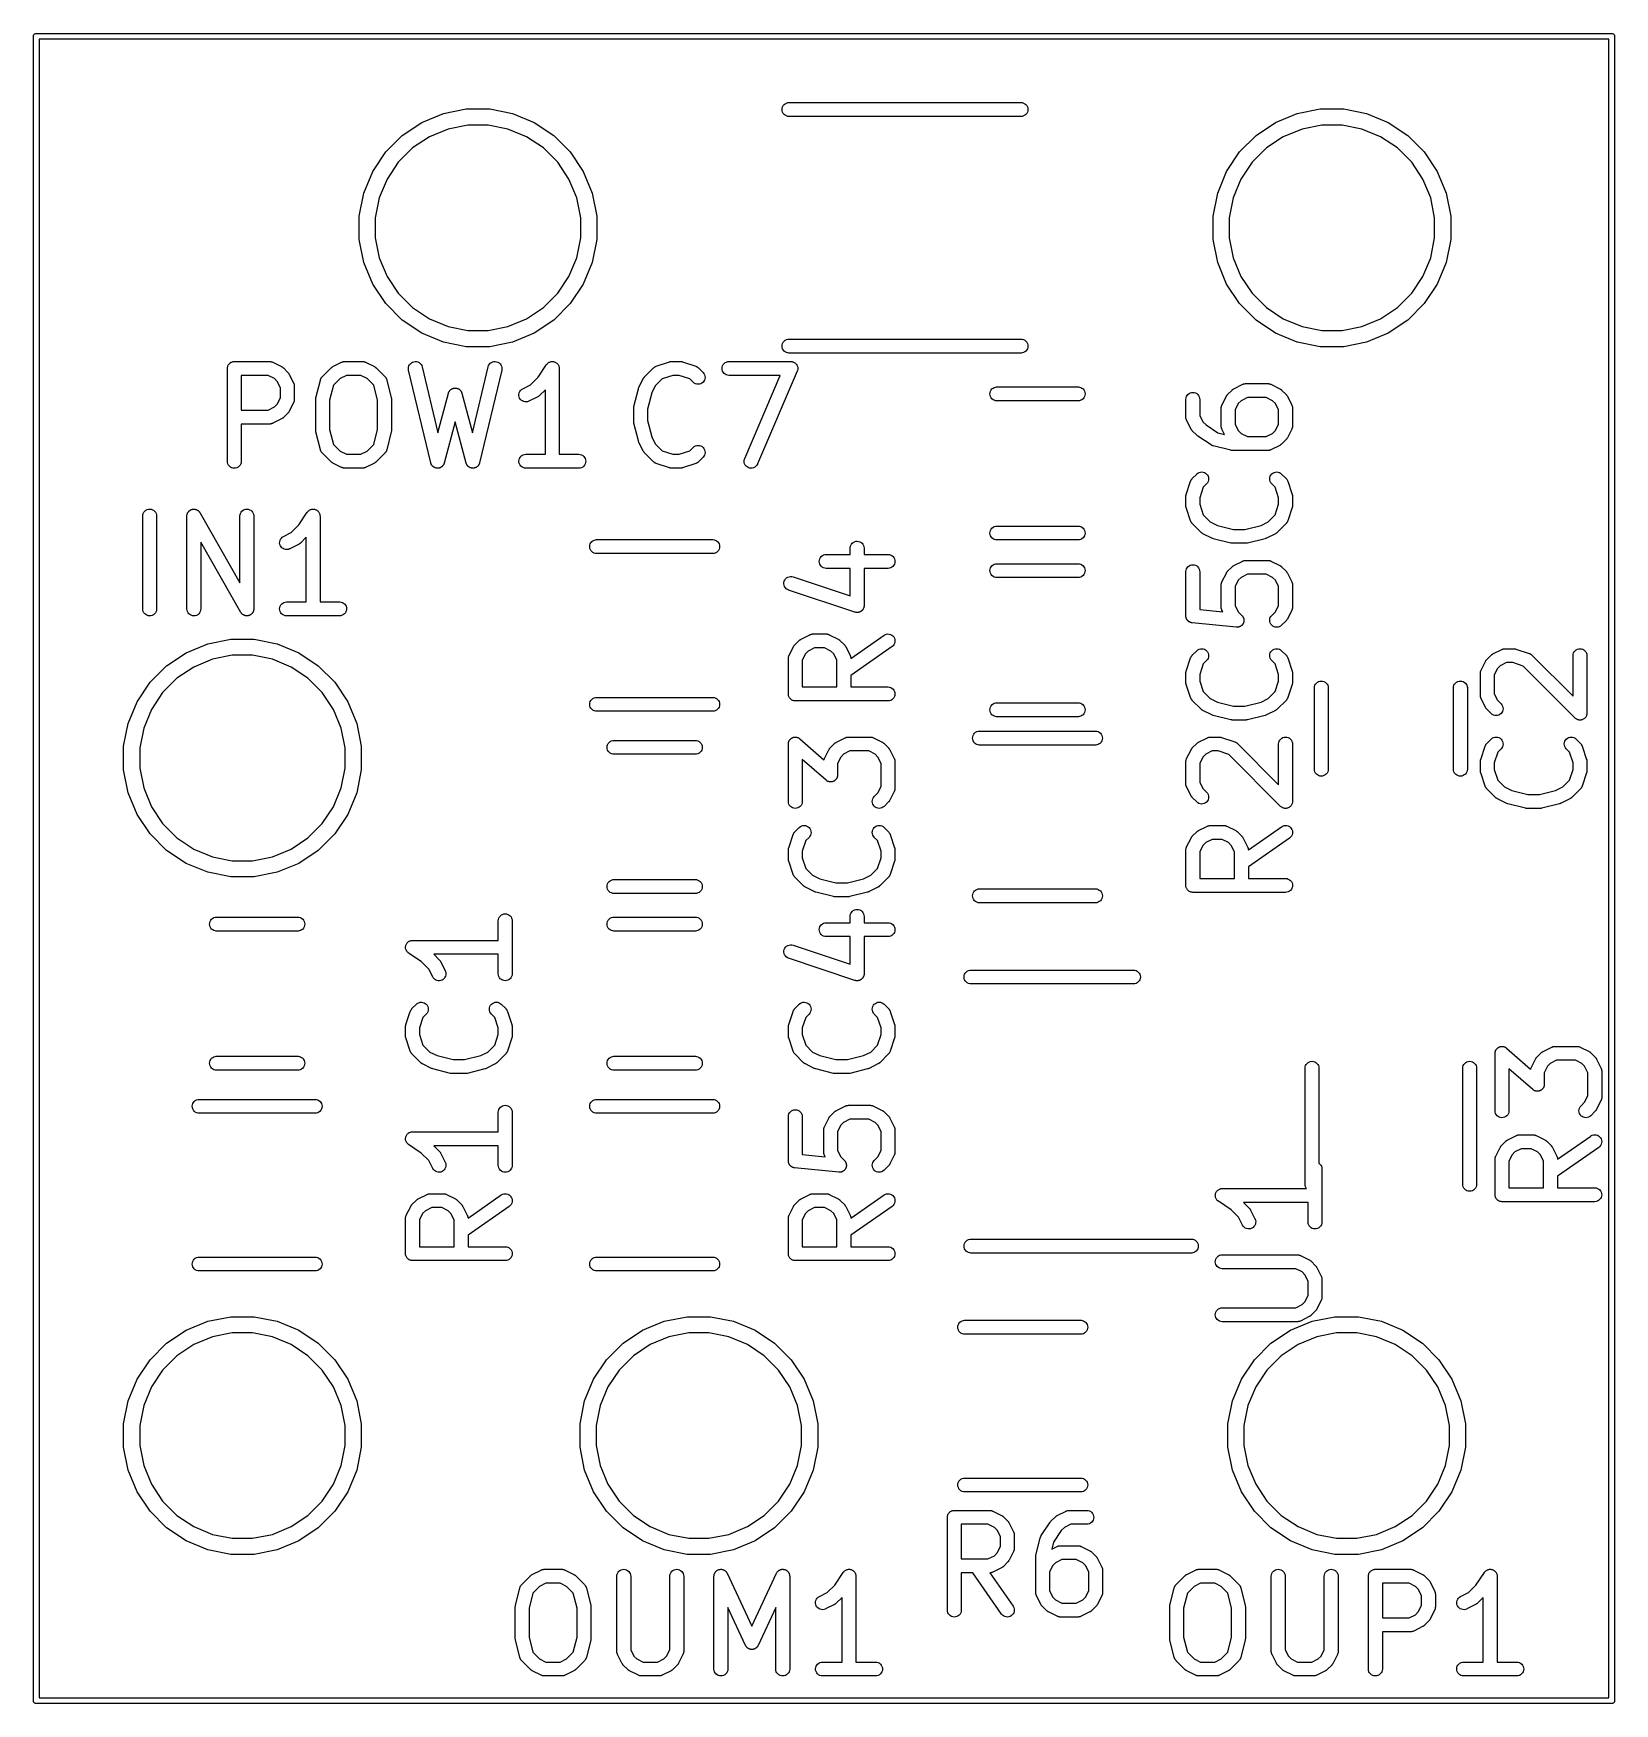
# Model space of a CAD drawing. Extents: x -0.001 to 0.536, y -0.566 to 0.001.
import ezdxf

# ---------------------------------------------------------------- set-up
doc = ezdxf.new("R2010")
doc.units = 0
doc.header["$MEASUREMENT"] = 0
doc.layers.add('BLACK', color=7, linetype='CONTINUOUS')

msp = doc.modelspace()

# ---------------------------------------------------------------- linework, layer by layer
at = {"layer": 'BLACK', "linetype": 'CONTINUOUS'}
for p, q in [((-0.00099, 0), (-0.00097, 0.00019)), ((-0.00098, -0.00005), (-0.00099, 0)), ((-0.00097, 0.00019), (-0.00091, 0.00038)), ((-0.00091, 0.00038), (-0.00082, 0.00055)), ((-0.00082, 0.00055), (-0.0007, 0.0007)), ((-0.0007, 0.0007), (-0.00055, 0.00082)), ((-0.00055, 0.00082), (-0.00038, 0.00091)), ((-0.00038, 0.00091), (-0.00019, 0.00097)), ((-0.00019, 0.00097), (-0.00005, 0.00098)), ((-0.00005, 0.00098), (0, 0.00099)), ((0, 0.00099), (0.00005, 0.00098)), ((0.00005, 0.00098), (0.53495, 0.00098)), ((0.53495, 0.00098), (0.535, 0.00099)), ((0.535, 0.00099), (0.53505, 0.00098)), ((0.53505, 0.00098), (0.53505, 0.00098)), ((0.53505, 0.00098), (0.53519, 0.00097)), ((0.53519, 0.00097), (0.53538, 0.00091)), ((0.53538, 0.00091), (0.53555, 0.00082)), ((0.53555, 0.00082), (0.5357, 0.0007)), ((0.5357, 0.0007), (0.53582, 0.00055)), ((0.53582, 0.00055), (0.53591, 0.00038)), ((0.53591, 0.00038), (0.53597, 0.00019)), ((0.53597, 0.00019), (0.53599, 0)), ((0.53599, 0), (0.53598, -0.00005)), ((-0.00098, -0.56495), (-0.00098, -0.00005)), ((0.00098, -0.00098), (0.00098, -0.56402)), ((0.53402, -0.00098), (0.00098, -0.00098)), ((0.53402, -0.56402), (0.53402, -0.00098)), ((0.53598, -0.00005), (0.53598, -0.56495)), ((0.25431, -0.02287), (0.25472, -0.02265)), ((0.25472, -0.02265), (0.25517, -0.02251)), ((0.25517, -0.02251), (0.25551, -0.02248)), ((0.25551, -0.02248), (0.33449, -0.02248)), ((0.33449, -0.02248), (0.33483, -0.02251)), ((0.33483, -0.02251), (0.33528, -0.02265)), ((0.33528, -0.02265), (0.33569, -0.02287)), ((0.13088, -0.02924), (0.13823, -0.02619)), ((0.13823, -0.02619), (0.14602, -0.02464)), ((0.14602, -0.02464), (0.15398, -0.02464)), ((0.15398, -0.02464), (0.16177, -0.02619)), ((0.16177, -0.02619), (0.16912, -0.02924)), ((0.25326, -0.02484), (0.2533, -0.02438)), ((0.2533, -0.02531), (0.25326, -0.02484)), ((0.2533, -0.02438), (0.25344, -0.02393)), ((0.25344, -0.02575), (0.2533, -0.02531)), ((0.25344, -0.02393), (0.25366, -0.02352)), ((0.25366, -0.02616), (0.25344, -0.02575)), ((0.25366, -0.02352), (0.25395, -0.02316)), ((0.25395, -0.02652), (0.25366, -0.02616)), ((0.25395, -0.02316), (0.25431, -0.02287)), ((0.25431, -0.02682), (0.25395, -0.02652)), ((0.25472, -0.02704), (0.25431, -0.02682)), ((0.25517, -0.02717), (0.25472, -0.02704)), ((0.25551, -0.0272), (0.25517, -0.02717)), ((0.33449, -0.0272), (0.25551, -0.0272)), ((0.33483, -0.02717), (0.33449, -0.0272)), ((0.33528, -0.02704), (0.33483, -0.02717)), ((0.33569, -0.02682), (0.33528, -0.02704)), ((0.33569, -0.02287), (0.33605, -0.02316)), ((0.33605, -0.02652), (0.33569, -0.02682)), ((0.33605, -0.02316), (0.33634, -0.02352)), ((0.33634, -0.02616), (0.33605, -0.02652)), ((0.33634, -0.02352), (0.33656, -0.02393)), ((0.33656, -0.02575), (0.33634, -0.02616)), ((0.33656, -0.02393), (0.3367, -0.02438)), ((0.3367, -0.02531), (0.33656, -0.02575)), ((0.3367, -0.02438), (0.33674, -0.02484)), ((0.33674, -0.02484), (0.3367, -0.02531)), ((0.42088, -0.02924), (0.42823, -0.02619)), ((0.42823, -0.02619), (0.43602, -0.02464)), ((0.43602, -0.02464), (0.44398, -0.02464)), ((0.44398, -0.02464), (0.45177, -0.02619)), ((0.45177, -0.02619), (0.45912, -0.02924)), ((0.11865, -0.03927), (0.12427, -0.03365)), ((0.12427, -0.03365), (0.13088, -0.02924)), ((0.13983, -0.03147), (0.13348, -0.0341)), ((0.14657, -0.03013), (0.13983, -0.03147)), ((0.15343, -0.03013), (0.14657, -0.03013)), ((0.16017, -0.03147), (0.15343, -0.03013)), ((0.16652, -0.0341), (0.16017, -0.03147)), ((0.16912, -0.02924), (0.17572, -0.03365)), ((0.17572, -0.03365), (0.18135, -0.03927)), ((0.40865, -0.03927), (0.41428, -0.03365)), ((0.41428, -0.03365), (0.42088, -0.02924)), ((0.42983, -0.03147), (0.42348, -0.0341)), ((0.43657, -0.03013), (0.42983, -0.03147)), ((0.44343, -0.03013), (0.43657, -0.03013)), ((0.45017, -0.03147), (0.44343, -0.03013)), ((0.45652, -0.0341), (0.45017, -0.03147)), ((0.45912, -0.02924), (0.46573, -0.03365)), ((0.46573, -0.03365), (0.47135, -0.03927)), ((0.11424, -0.04588), (0.11865, -0.03927)), ((0.12777, -0.03791), (0.12291, -0.04277)), ((0.13348, -0.0341), (0.12777, -0.03791)), ((0.17223, -0.03791), (0.16652, -0.0341)), ((0.17709, -0.04277), (0.17223, -0.03791)), ((0.18135, -0.03927), (0.18576, -0.04588)), ((0.40424, -0.04588), (0.40865, -0.03927)), ((0.41777, -0.03791), (0.41291, -0.04277)), ((0.42348, -0.0341), (0.41777, -0.03791)), ((0.46223, -0.03791), (0.45652, -0.0341)), ((0.46709, -0.04277), (0.46223, -0.03791)), ((0.47135, -0.03927), (0.47576, -0.04588)), ((0.12291, -0.04277), (0.1191, -0.04848)), ((0.1809, -0.04848), (0.17709, -0.04277)), ((0.41291, -0.04277), (0.4091, -0.04848)), ((0.4709, -0.04848), (0.46709, -0.04277)), ((0.1112, -0.05323), (0.11424, -0.04588)), ((0.1191, -0.04848), (0.11647, -0.05483)), ((0.18353, -0.05483), (0.1809, -0.04848)), ((0.18576, -0.04588), (0.18881, -0.05323)), ((0.4012, -0.05323), (0.40424, -0.04588)), ((0.4091, -0.04848), (0.40647, -0.05483)), ((0.47353, -0.05483), (0.4709, -0.04848)), ((0.47576, -0.04588), (0.4788, -0.05323)), ((0.10964, -0.06103), (0.1112, -0.05323)), ((0.11647, -0.05483), (0.11513, -0.06157)), ((0.18487, -0.06157), (0.18353, -0.05483)), ((0.18881, -0.05323), (0.19036, -0.06103)), ((0.39964, -0.06103), (0.4012, -0.05323)), ((0.40647, -0.05483), (0.40513, -0.06157)), ((0.47487, -0.06157), (0.47353, -0.05483)), ((0.4788, -0.05323), (0.48036, -0.06103)), ((0.10964, -0.06897), (0.10964, -0.06103)), ((0.11513, -0.06157), (0.11513, -0.06843)), ((0.18487, -0.06843), (0.18487, -0.06157)), ((0.19036, -0.06103), (0.19036, -0.06897)), ((0.39964, -0.06897), (0.39964, -0.06103)), ((0.40513, -0.06157), (0.40513, -0.06843)), ((0.47487, -0.06843), (0.47487, -0.06157)), ((0.48036, -0.06103), (0.48036, -0.06897)), ((0.1112, -0.07677), (0.10964, -0.06897)), ((0.11513, -0.06843), (0.11647, -0.07517)), ((0.18353, -0.07517), (0.18487, -0.06843)), ((0.19036, -0.06897), (0.18881, -0.07677)), ((0.4012, -0.07677), (0.39964, -0.06897)), ((0.40513, -0.06843), (0.40647, -0.07517)), ((0.47353, -0.07517), (0.47487, -0.06843)), ((0.48036, -0.06897), (0.4788, -0.07677)), ((0.11424, -0.08412), (0.1112, -0.07677)), ((0.11647, -0.07517), (0.1191, -0.08152)), ((0.1809, -0.08152), (0.18353, -0.07517)), ((0.18881, -0.07677), (0.18576, -0.08412)), ((0.40424, -0.08412), (0.4012, -0.07677)), ((0.40647, -0.07517), (0.4091, -0.08152)), ((0.4709, -0.08152), (0.47353, -0.07517)), ((0.4788, -0.07677), (0.47576, -0.08412)), ((0.11865, -0.09073), (0.11424, -0.08412)), ((0.1191, -0.08152), (0.12291, -0.08723)), ((0.17709, -0.08723), (0.1809, -0.08152)), ((0.18576, -0.08412), (0.18135, -0.09073)), ((0.40865, -0.09073), (0.40424, -0.08412)), ((0.4091, -0.08152), (0.41291, -0.08723)), ((0.46709, -0.08723), (0.4709, -0.08152)), ((0.47576, -0.08412), (0.47135, -0.09073)), ((0.12291, -0.08723), (0.12777, -0.09209)), ((0.17223, -0.09209), (0.17709, -0.08723)), ((0.41291, -0.08723), (0.41777, -0.09209)), ((0.46223, -0.09209), (0.46709, -0.08723)), ((0.12427, -0.09635), (0.11865, -0.09073)), ((0.13088, -0.10076), (0.12427, -0.09635)), ((0.12777, -0.09209), (0.13348, -0.0959)), ((0.13348, -0.0959), (0.13983, -0.09853)), ((0.16017, -0.09853), (0.16652, -0.0959)), ((0.16652, -0.0959), (0.17223, -0.09209)), ((0.17572, -0.09635), (0.16912, -0.10076)), ((0.18135, -0.09073), (0.17572, -0.09635)), ((0.41428, -0.09635), (0.40865, -0.09073)), ((0.42088, -0.10076), (0.41428, -0.09635)), ((0.41777, -0.09209), (0.42348, -0.0959)), ((0.42348, -0.0959), (0.42983, -0.09853)), ((0.45017, -0.09853), (0.45652, -0.0959)), ((0.45652, -0.0959), (0.46223, -0.09209)), ((0.46573, -0.09635), (0.45912, -0.10076)), ((0.47135, -0.09073), (0.46573, -0.09635)), ((0.13823, -0.1038), (0.13088, -0.10076)), ((0.13983, -0.09853), (0.14657, -0.09987)), ((0.14657, -0.09987), (0.15343, -0.09987)), ((0.15343, -0.09987), (0.16017, -0.09853)), ((0.16912, -0.10076), (0.16177, -0.1038)), ((0.42823, -0.1038), (0.42088, -0.10076)), ((0.42983, -0.09853), (0.43657, -0.09987)), ((0.43657, -0.09987), (0.44343, -0.09987)), ((0.44343, -0.09987), (0.45017, -0.09853)), ((0.45912, -0.10076), (0.45177, -0.1038)), ((0.14602, -0.10536), (0.13823, -0.1038)), ((0.15398, -0.10536), (0.14602, -0.10536)), ((0.16177, -0.1038), (0.15398, -0.10536)), ((0.25326, -0.10516), (0.2533, -0.10469)), ((0.2533, -0.10562), (0.25326, -0.10516)), ((0.2533, -0.10469), (0.25344, -0.10425)), ((0.25344, -0.10607), (0.2533, -0.10562)), ((0.25344, -0.10425), (0.25366, -0.10384)), ((0.25366, -0.10648), (0.25344, -0.10607)), ((0.25366, -0.10384), (0.25395, -0.10348)), ((0.25395, -0.10684), (0.25366, -0.10648)), ((0.25395, -0.10348), (0.25431, -0.10318)), ((0.25431, -0.10713), (0.25395, -0.10684)), ((0.25431, -0.10318), (0.25472, -0.10297)), ((0.25472, -0.10735), (0.25431, -0.10713)), ((0.25472, -0.10297), (0.25517, -0.10283)), ((0.25517, -0.10749), (0.25472, -0.10735)), ((0.25517, -0.10283), (0.25551, -0.10279)), ((0.25551, -0.10752), (0.25517, -0.10749)), ((0.25551, -0.10279), (0.33449, -0.10279)), ((0.33449, -0.10752), (0.25551, -0.10752)), ((0.33449, -0.10279), (0.33483, -0.10283)), ((0.33483, -0.10749), (0.33449, -0.10752)), ((0.33483, -0.10283), (0.33528, -0.10297)), ((0.33528, -0.10735), (0.33483, -0.10749)), ((0.33528, -0.10297), (0.33569, -0.10318)), ((0.33569, -0.10713), (0.33528, -0.10735)), ((0.33569, -0.10318), (0.33605, -0.10348)), ((0.33605, -0.10684), (0.33569, -0.10713)), ((0.33605, -0.10348), (0.33634, -0.10384)), ((0.33634, -0.10648), (0.33605, -0.10684)), ((0.33634, -0.10384), (0.33656, -0.10425)), ((0.33656, -0.10607), (0.33634, -0.10648)), ((0.33656, -0.10425), (0.3367, -0.10469)), ((0.3367, -0.10562), (0.33656, -0.10607)), ((0.3367, -0.10469), (0.33674, -0.10516)), ((0.33674, -0.10516), (0.3367, -0.10562)), ((0.43602, -0.10536), (0.42823, -0.1038)), ((0.44398, -0.10536), (0.43602, -0.10536)), ((0.45177, -0.1038), (0.44398, -0.10536)), ((0.06489, -0.11275), (0.0649, -0.11274)), ((0.0649, -0.11274), (0.06489, -0.11274)), ((0.06489, -0.11274), (0.0649, -0.11274)), ((0.06489, -0.14425), (0.06489, -0.11275)), ((0.0649, -0.11272), (0.06492, -0.1125)), ((0.0649, -0.11274), (0.0649, -0.11272)), ((0.06492, -0.1125), (0.06494, -0.11228)), ((0.06494, -0.11228), (0.06495, -0.11227)), ((0.06495, -0.11226), (0.06501, -0.11205)), ((0.06495, -0.11227), (0.06495, -0.11226)), ((0.06501, -0.11205), (0.06508, -0.11184)), ((0.06508, -0.11183), (0.06509, -0.11182)), ((0.06508, -0.11184), (0.06508, -0.11183)), ((0.06509, -0.11182), (0.06519, -0.11163)), ((0.06519, -0.11163), (0.0653, -0.11143)), ((0.0653, -0.11143), (0.0653, -0.11142)), ((0.0653, -0.11142), (0.06531, -0.11142)), ((0.06531, -0.11142), (0.06545, -0.11125)), ((0.06545, -0.11125), (0.06559, -0.11108)), ((0.06559, -0.11108), (0.0656, -0.11107)), ((0.0656, -0.11106), (0.06578, -0.11092)), ((0.0656, -0.11107), (0.0656, -0.11106)), ((0.06578, -0.11092), (0.06595, -0.11078)), ((0.06595, -0.11078), (0.06596, -0.11078)), ((0.06596, -0.11078), (0.06616, -0.11067)), ((0.06596, -0.11078), (0.06596, -0.11078)), ((0.06616, -0.11067), (0.06636, -0.11057)), ((0.06636, -0.11057), (0.06637, -0.11056)), ((0.06636, -0.11057), (0.06636, -0.11057)), ((0.06637, -0.11056), (0.06659, -0.1105)), ((0.06659, -0.1105), (0.0668, -0.11044)), ((0.0668, -0.11044), (0.06681, -0.11043)), ((0.06681, -0.11043), (0.06704, -0.11041)), ((0.06681, -0.11043), (0.06681, -0.11043)), ((0.06704, -0.11041), (0.06726, -0.11039)), ((0.06726, -0.11039), (0.07926, -0.11039)), ((0.07926, -0.11039), (0.07929, -0.11039)), ((0.07929, -0.11039), (0.07936, -0.1104)), ((0.07936, -0.1104), (0.07943, -0.1104)), ((0.07943, -0.1104), (0.07959, -0.11042)), ((0.07959, -0.11042), (0.07975, -0.11044)), ((0.07975, -0.11044), (0.07981, -0.11046)), ((0.07981, -0.11046), (0.07988, -0.11047)), ((0.07988, -0.11047), (0.08003, -0.11053)), ((0.08003, -0.11053), (0.08019, -0.11058)), ((0.08019, -0.11058), (0.08025, -0.11062)), ((0.08025, -0.11062), (0.08031, -0.11064)), ((0.08031, -0.11064), (0.08331, -0.11214)), ((0.08331, -0.11214), (0.08334, -0.11215)), ((0.08334, -0.11215), (0.08345, -0.11223)), ((0.08345, -0.11223), (0.08357, -0.11229)), ((0.08357, -0.11229), (0.08365, -0.11235)), ((0.08365, -0.11235), (0.08373, -0.11241)), ((0.08373, -0.11241), (0.08382, -0.1125)), ((0.08382, -0.1125), (0.08393, -0.11258)), ((0.08393, -0.11258), (0.08543, -0.11408)), ((0.09708, -0.11558), (0.10008, -0.11258)), ((0.10008, -0.11258), (0.10011, -0.11256)), ((0.10011, -0.11256), (0.10021, -0.11248)), ((0.10021, -0.11248), (0.10031, -0.11238)), ((0.10031, -0.11238), (0.10039, -0.11233)), ((0.10039, -0.11233), (0.10047, -0.11227)), ((0.10047, -0.11227), (0.10058, -0.11221)), ((0.10058, -0.11221), (0.1007, -0.11214)), ((0.1007, -0.11214), (0.1037, -0.11064)), ((0.1037, -0.11064), (0.10373, -0.11063)), ((0.10373, -0.11063), (0.10379, -0.1106)), ((0.10379, -0.1106), (0.10385, -0.11057)), ((0.10385, -0.11057), (0.10401, -0.11052)), ((0.10401, -0.11052), (0.10416, -0.11047)), ((0.10416, -0.11047), (0.10423, -0.11045)), ((0.10423, -0.11045), (0.10429, -0.11044)), ((0.10429, -0.11044), (0.10445, -0.11042)), ((0.10445, -0.11042), (0.10461, -0.11039)), ((0.10461, -0.11039), (0.10468, -0.1104)), ((0.10468, -0.1104), (0.10475, -0.11039)), ((0.10475, -0.11039), (0.11075, -0.11039)), ((0.11075, -0.11039), (0.11078, -0.11039)), ((0.11078, -0.11039), (0.11085, -0.1104)), ((0.11085, -0.1104), (0.11092, -0.1104)), ((0.11092, -0.1104), (0.11108, -0.11042)), ((0.11108, -0.11042), (0.11124, -0.11044)), ((0.11124, -0.11044), (0.11131, -0.11046)), ((0.11131, -0.11046), (0.11138, -0.11047)), ((0.11138, -0.11047), (0.11153, -0.11053)), ((0.11153, -0.11053), (0.11168, -0.11058)), ((0.11168, -0.11058), (0.11174, -0.11062)), ((0.11174, -0.11062), (0.11181, -0.11064)), ((0.11181, -0.11064), (0.11481, -0.11214)), ((0.11481, -0.11214), (0.11484, -0.11215)), ((0.11484, -0.11215), (0.11495, -0.11223)), ((0.11495, -0.11223), (0.11507, -0.11229)), ((0.11507, -0.11229), (0.11514, -0.11235)), ((0.11514, -0.11235), (0.11522, -0.11241)), ((0.11522, -0.11241), (0.11532, -0.1125)), ((0.11532, -0.1125), (0.11542, -0.11258)), ((0.11542, -0.11258), (0.11842, -0.11558)), ((0.12639, -0.11281), (0.12642, -0.11235)), ((0.12644, -0.11327), (0.12639, -0.11281)), ((0.12642, -0.11235), (0.12654, -0.11191)), ((0.12645, -0.1133), (0.12644, -0.11327)), ((0.13395, -0.1448), (0.12645, -0.1133)), ((0.12654, -0.11191), (0.12675, -0.11149)), ((0.12675, -0.11149), (0.12703, -0.11113)), ((0.12703, -0.11113), (0.12738, -0.11083)), ((0.12738, -0.11083), (0.12778, -0.1106)), ((0.12778, -0.1106), (0.12822, -0.11045)), ((0.12822, -0.11045), (0.12868, -0.11039)), ((0.12868, -0.11039), (0.12914, -0.11042)), ((0.12914, -0.11042), (0.12958, -0.11054)), ((0.12958, -0.11054), (0.12999, -0.11074)), ((0.12999, -0.11074), (0.13036, -0.11102)), ((0.13036, -0.11102), (0.13067, -0.11137)), ((0.13067, -0.11137), (0.1309, -0.11177)), ((0.1309, -0.11177), (0.13105, -0.1122)), ((0.13105, -0.1122), (0.13638, -0.13459)), ((0.14812, -0.13459), (0.15345, -0.1122)), ((0.15804, -0.1133), (0.15055, -0.1448)), ((0.15345, -0.1122), (0.15346, -0.11217)), ((0.15346, -0.11217), (0.15361, -0.11174)), ((0.15361, -0.11174), (0.15385, -0.11134)), ((0.15385, -0.11134), (0.15416, -0.111)), ((0.15416, -0.111), (0.15453, -0.11073)), ((0.15453, -0.11073), (0.15495, -0.11053)), ((0.15495, -0.11053), (0.15539, -0.11042)), ((0.15539, -0.11042), (0.15585, -0.11039)), ((0.15585, -0.11039), (0.15631, -0.11046)), ((0.15631, -0.11046), (0.15674, -0.11061)), ((0.15674, -0.11061), (0.15714, -0.11085)), ((0.15714, -0.11085), (0.15749, -0.11115)), ((0.15749, -0.11115), (0.15776, -0.11152)), ((0.15776, -0.11152), (0.15796, -0.11194)), ((0.15796, -0.11194), (0.15808, -0.11238)), ((0.15811, -0.11284), (0.15804, -0.1133)), ((0.15808, -0.11238), (0.15811, -0.11284)), ((0.17041, -0.11575), (0.17328, -0.11144)), ((0.17328, -0.11144), (0.17329, -0.11142)), ((0.17329, -0.11142), (0.1733, -0.11142)), ((0.1733, -0.11142), (0.17344, -0.11125)), ((0.1733, -0.11142), (0.1733, -0.11142)), ((0.1733, -0.11142), (0.1733, -0.11142)), ((0.17344, -0.11125), (0.17359, -0.11106)), ((0.17359, -0.11106), (0.17377, -0.11092)), ((0.17359, -0.11106), (0.17359, -0.11106)), ((0.17359, -0.11106), (0.17359, -0.11106)), ((0.17377, -0.11092), (0.17395, -0.11078)), ((0.17395, -0.11077), (0.17415, -0.11067)), ((0.17395, -0.11078), (0.17395, -0.11077)), ((0.17395, -0.11077), (0.17395, -0.11077)), ((0.17415, -0.11067), (0.17436, -0.11056)), ((0.17436, -0.11056), (0.17458, -0.1105)), ((0.17436, -0.11056), (0.17436, -0.11056)), ((0.17436, -0.11056), (0.17436, -0.11056)), ((0.17458, -0.1105), (0.1748, -0.11043)), ((0.1748, -0.11043), (0.17502, -0.11041)), ((0.1748, -0.11043), (0.1748, -0.11043)), ((0.1748, -0.11043), (0.1748, -0.11043)), ((0.17502, -0.11041), (0.17526, -0.11039)), ((0.17526, -0.11039), (0.17526, -0.11039)), ((0.17526, -0.11039), (0.17548, -0.11041)), ((0.17526, -0.11039), (0.17526, -0.11039)), ((0.17548, -0.11041), (0.17572, -0.11044)), ((0.17572, -0.11044), (0.17572, -0.11044)), ((0.17572, -0.11044), (0.17572, -0.11044)), ((0.17572, -0.11044), (0.17592, -0.1105)), ((0.17592, -0.1105), (0.17616, -0.11057)), ((0.17616, -0.11057), (0.17616, -0.11058)), ((0.17616, -0.11058), (0.17616, -0.11058)), ((0.17616, -0.11058), (0.17636, -0.11068)), ((0.17636, -0.11068), (0.17656, -0.11079)), ((0.17656, -0.11079), (0.17657, -0.1108)), ((0.17657, -0.1108), (0.17657, -0.1108)), ((0.17657, -0.1108), (0.17675, -0.11095)), ((0.17675, -0.11095), (0.17692, -0.11109)), ((0.17692, -0.11109), (0.17692, -0.11109)), ((0.17692, -0.11109), (0.17692, -0.11109)), ((0.17692, -0.11109), (0.17707, -0.11127)), ((0.17707, -0.11127), (0.17721, -0.11145)), ((0.17721, -0.11145), (0.17721, -0.11145)), ((0.17721, -0.11145), (0.17721, -0.11145)), ((0.17721, -0.11145), (0.17732, -0.11165)), ((0.17732, -0.11165), (0.17743, -0.11185)), ((0.17743, -0.11185), (0.17743, -0.11185)), ((0.17743, -0.11185), (0.17743, -0.11185)), ((0.17743, -0.11185), (0.17749, -0.11206)), ((0.17749, -0.11206), (0.17756, -0.11229)), ((0.17756, -0.11229), (0.17756, -0.1123)), ((0.17756, -0.1123), (0.17756, -0.1123)), ((0.17756, -0.1123), (0.17758, -0.11251)), ((0.17758, -0.11251), (0.17761, -0.11275)), ((0.17761, -0.11275), (0.17761, -0.14189)), ((0.20658, -0.11558), (0.20958, -0.11258)), ((0.20958, -0.11258), (0.20961, -0.11256)), ((0.20961, -0.11256), (0.20966, -0.11252)), ((0.20966, -0.11252), (0.20971, -0.11246)), ((0.20971, -0.11246), (0.20984, -0.11237)), ((0.20984, -0.11237), (0.20997, -0.11227)), ((0.20997, -0.11227), (0.21003, -0.11224)), ((0.21003, -0.11224), (0.21008, -0.1122)), ((0.21008, -0.1122), (0.21023, -0.11213)), ((0.21023, -0.11213), (0.21038, -0.11206)), ((0.21038, -0.11206), (0.21044, -0.11204)), ((0.21044, -0.11204), (0.2105, -0.11201)), ((0.2105, -0.11201), (0.21501, -0.11051)), ((0.21501, -0.11051), (0.21504, -0.1105)), ((0.21504, -0.1105), (0.21517, -0.11047)), ((0.21517, -0.11047), (0.21529, -0.11044)), ((0.21529, -0.11044), (0.21539, -0.11042)), ((0.21539, -0.11042), (0.21549, -0.11041)), ((0.21549, -0.11041), (0.21562, -0.1104)), ((0.21562, -0.1104), (0.21575, -0.11039)), ((0.21575, -0.11039), (0.21875, -0.11039)), ((0.21875, -0.11039), (0.21878, -0.11039)), ((0.21878, -0.11039), (0.21892, -0.11041)), ((0.21892, -0.11041), (0.21905, -0.11041)), ((0.21905, -0.11041), (0.21915, -0.11043)), ((0.21915, -0.11043), (0.21924, -0.11044)), ((0.21924, -0.11044), (0.21937, -0.11048)), ((0.21937, -0.11048), (0.2195, -0.11051)), ((0.2195, -0.11051), (0.224, -0.11201)), ((0.224, -0.11201), (0.22403, -0.11202)), ((0.22403, -0.11202), (0.22409, -0.11205)), ((0.22409, -0.11205), (0.22416, -0.11207)), ((0.22416, -0.11207), (0.2243, -0.11215)), ((0.2243, -0.11215), (0.22445, -0.11221)), ((0.22445, -0.11221), (0.2245, -0.11226)), ((0.2245, -0.11226), (0.22456, -0.11229)), ((0.22456, -0.11229), (0.22469, -0.11239)), ((0.22469, -0.11239), (0.22482, -0.11249)), ((0.22482, -0.11249), (0.22487, -0.11254)), ((0.22487, -0.11254), (0.22492, -0.11258)), ((0.22492, -0.11258), (0.22642, -0.11408)), ((0.23289, -0.11274), (0.23294, -0.11228)), ((0.23293, -0.1132), (0.23289, -0.11274)), ((0.23306, -0.11364), (0.23293, -0.1132)), ((0.23294, -0.11228), (0.23307, -0.11184)), ((0.23307, -0.11184), (0.23329, -0.11143)), ((0.23329, -0.11143), (0.23358, -0.11108)), ((0.23358, -0.11108), (0.23394, -0.11078)), ((0.23394, -0.11078), (0.23435, -0.11057)), ((0.23435, -0.11057), (0.23479, -0.11044)), ((0.23479, -0.11044), (0.23525, -0.11039)), ((0.23525, -0.11039), (0.25625, -0.11039)), ((0.25625, -0.11039), (0.25628, -0.11039)), ((0.25628, -0.11039), (0.25629, -0.11039)), ((0.25629, -0.11039), (0.2563, -0.11039)), ((0.2563, -0.11039), (0.25651, -0.11042)), ((0.25651, -0.11042), (0.25674, -0.11044)), ((0.25674, -0.11044), (0.25675, -0.11044)), ((0.25675, -0.11044), (0.25675, -0.11045)), ((0.25675, -0.11045), (0.25696, -0.11051)), ((0.25696, -0.11051), (0.25718, -0.11058)), ((0.25718, -0.11058), (0.25718, -0.11059)), ((0.25718, -0.11059), (0.25719, -0.11059)), ((0.25719, -0.11059), (0.25739, -0.1107)), ((0.25739, -0.1107), (0.25758, -0.1108)), ((0.25758, -0.1108), (0.25759, -0.11081)), ((0.25759, -0.11081), (0.2576, -0.11081)), ((0.2576, -0.11081), (0.25777, -0.11096)), ((0.25777, -0.11096), (0.25793, -0.1111)), ((0.25793, -0.1111), (0.25794, -0.11111)), ((0.25794, -0.11111), (0.25795, -0.11111)), ((0.25795, -0.11111), (0.25808, -0.11128)), ((0.25808, -0.11128), (0.25822, -0.11146)), ((0.25822, -0.11146), (0.25823, -0.11147)), ((0.25823, -0.11147), (0.25823, -0.11147)), ((0.25823, -0.11147), (0.25833, -0.11167)), ((0.25833, -0.11167), (0.25844, -0.11187)), ((0.25844, -0.11187), (0.25844, -0.11188)), ((0.25844, -0.11188), (0.25844, -0.11188)), ((0.25844, -0.11188), (0.2585, -0.1121)), ((0.25856, -0.11324), (0.25849, -0.11345)), ((0.2585, -0.1121), (0.25857, -0.11231)), ((0.25858, -0.113), (0.25856, -0.11323)), ((0.25856, -0.11323), (0.25856, -0.11324)), ((0.25856, -0.11324), (0.25856, -0.11324)), ((0.25857, -0.11231), (0.25857, -0.11232)), ((0.25857, -0.11232), (0.25857, -0.11233)), ((0.25857, -0.11233), (0.25859, -0.11255)), ((0.25861, -0.11278), (0.25858, -0.113)), ((0.25859, -0.11255), (0.25861, -0.11277)), ((0.25861, -0.11277), (0.25861, -0.11278)), ((0.25861, -0.11278), (0.25861, -0.11278)), ((0.06962, -0.11511), (0.06962, -0.12689)), ((0.0787, -0.11511), (0.06962, -0.11511)), ((0.08086, -0.11619), (0.0787, -0.11511)), ((0.08181, -0.11715), (0.08086, -0.11619)), ((0.08289, -0.11931), (0.08181, -0.11715)), ((0.08543, -0.11408), (0.08545, -0.1141)), ((0.08545, -0.1141), (0.08553, -0.11421)), ((0.08553, -0.11421), (0.08562, -0.11431)), ((0.08562, -0.11431), (0.08567, -0.11439)), ((0.08567, -0.11439), (0.08574, -0.11446)), ((0.08574, -0.11446), (0.0858, -0.11458)), ((0.0858, -0.11458), (0.08587, -0.1147)), ((0.08587, -0.1147), (0.08737, -0.11769)), ((0.08737, -0.11769), (0.08738, -0.11772)), ((0.08738, -0.11772), (0.08741, -0.11779)), ((0.08741, -0.11779), (0.08744, -0.11785)), ((0.08744, -0.11785), (0.08749, -0.118)), ((0.08749, -0.118), (0.08754, -0.11816)), ((0.08754, -0.11816), (0.08755, -0.11823)), ((0.08755, -0.11823), (0.08757, -0.11829)), ((0.08757, -0.11829), (0.08759, -0.11845)), ((0.08759, -0.11845), (0.08761, -0.11861)), ((0.08761, -0.11861), (0.08761, -0.11868)), ((0.08761, -0.11868), (0.08762, -0.11875)), ((0.08762, -0.11875), (0.08762, -0.12325)), ((0.09496, -0.12268), (0.09646, -0.11668)), ((0.09646, -0.11668), (0.09647, -0.11665)), ((0.09647, -0.11665), (0.09653, -0.1165)), ((0.09653, -0.1165), (0.09657, -0.11634)), ((0.09657, -0.11634), (0.09661, -0.11628)), ((0.09661, -0.11628), (0.09663, -0.11621)), ((0.09663, -0.11621), (0.09671, -0.11608)), ((0.09671, -0.11608), (0.09679, -0.11594)), ((0.09679, -0.11594), (0.09684, -0.11588)), ((0.09684, -0.11588), (0.09687, -0.11582)), ((0.09687, -0.11582), (0.09698, -0.11571)), ((0.09698, -0.11571), (0.09708, -0.11558)), ((0.10089, -0.11846), (0.09962, -0.12354)), ((0.10315, -0.11619), (0.10089, -0.11846)), ((0.10531, -0.11511), (0.10315, -0.11619)), ((0.11019, -0.11511), (0.10531, -0.11511)), ((0.11235, -0.11619), (0.11019, -0.11511)), ((0.11462, -0.11846), (0.11235, -0.11619)), ((0.11589, -0.12354), (0.11462, -0.11846)), ((0.11842, -0.11558), (0.11844, -0.1156)), ((0.11844, -0.1156), (0.11854, -0.11573)), ((0.11854, -0.11573), (0.11865, -0.11585)), ((0.11865, -0.11585), (0.11869, -0.11591)), ((0.11869, -0.11591), (0.11873, -0.11596)), ((0.11873, -0.11596), (0.11881, -0.11611)), ((0.11881, -0.11611), (0.11889, -0.11624)), ((0.11889, -0.11624), (0.11891, -0.11631)), ((0.11891, -0.11631), (0.11894, -0.11637)), ((0.11894, -0.11637), (0.11899, -0.11653)), ((0.11899, -0.11653), (0.11904, -0.11668)), ((0.11904, -0.11668), (0.12054, -0.12268)), ((0.16519, -0.11964), (0.16784, -0.11831)), ((0.16784, -0.11831), (0.17041, -0.11575)), ((0.20464, -0.11919), (0.20614, -0.1162)), ((0.20614, -0.1162), (0.20616, -0.11617)), ((0.20616, -0.11617), (0.20623, -0.11606)), ((0.20623, -0.11606), (0.20629, -0.11594)), ((0.20629, -0.11594), (0.20635, -0.11586)), ((0.20635, -0.11586), (0.20641, -0.11578)), ((0.20641, -0.11578), (0.2065, -0.11568)), ((0.2065, -0.11568), (0.20658, -0.11558)), ((0.21019, -0.11865), (0.20898, -0.12108)), ((0.21253, -0.11632), (0.21019, -0.11865)), ((0.21613, -0.11511), (0.21253, -0.11632)), ((0.21837, -0.11511), (0.21613, -0.11511)), ((0.22198, -0.11632), (0.21837, -0.11511)), ((0.22308, -0.11742), (0.22198, -0.11632)), ((0.22344, -0.11772), (0.22308, -0.11742)), ((0.22384, -0.11793), (0.22344, -0.11772)), ((0.22428, -0.11807), (0.22384, -0.11793)), ((0.22474, -0.11811), (0.22428, -0.11807)), ((0.2252, -0.11807), (0.22474, -0.11811)), ((0.22564, -0.11794), (0.2252, -0.11807)), ((0.22605, -0.11772), (0.22564, -0.11794)), ((0.22641, -0.11743), (0.22605, -0.11772)), ((0.2267, -0.11708), (0.22641, -0.11743)), ((0.22642, -0.11408), (0.22644, -0.1141)), ((0.22644, -0.1141), (0.22673, -0.11446)), ((0.22692, -0.11668), (0.2267, -0.11708)), ((0.22673, -0.11446), (0.22694, -0.11488)), ((0.22706, -0.11624), (0.22692, -0.11668)), ((0.22694, -0.11488), (0.22707, -0.11532)), ((0.22711, -0.11578), (0.22706, -0.11624)), ((0.22707, -0.11532), (0.22711, -0.11578)), ((0.23327, -0.11405), (0.23306, -0.11364)), ((0.23356, -0.11441), (0.23327, -0.11405)), ((0.23392, -0.1147), (0.23356, -0.11441)), ((0.23432, -0.11492), (0.23392, -0.1147)), ((0.23476, -0.11506), (0.23432, -0.11492)), ((0.23522, -0.11511), (0.23476, -0.11506)), ((0.23525, -0.11511), (0.23522, -0.11511)), ((0.25266, -0.11511), (0.23525, -0.11511)), ((0.24058, -0.14332), (0.25266, -0.11511)), ((0.25842, -0.11368), (0.24492, -0.14518)), ((0.25849, -0.11345), (0.25842, -0.11367)), ((0.25842, -0.11367), (0.25842, -0.11367)), ((0.25842, -0.11367), (0.25842, -0.11368)), ((0.32531, -0.11918), (0.32576, -0.11905)), ((0.32576, -0.11905), (0.3261, -0.11902)), ((0.3261, -0.11902), (0.3539, -0.11902)), ((0.3539, -0.11902), (0.35424, -0.11905)), ((0.35424, -0.11905), (0.35469, -0.11918)), ((0.40669, -0.11964), (0.40969, -0.11814)), ((0.40969, -0.11814), (0.40972, -0.11813)), ((0.40972, -0.11813), (0.40979, -0.1181)), ((0.40979, -0.1181), (0.40985, -0.11807)), ((0.40985, -0.11807), (0.41, -0.11802)), ((0.41, -0.11802), (0.41016, -0.11797)), ((0.41016, -0.11797), (0.41023, -0.11796)), ((0.41023, -0.11796), (0.41029, -0.11794)), ((0.41029, -0.11794), (0.41045, -0.11792)), ((0.41045, -0.11792), (0.41061, -0.11789)), ((0.41061, -0.11789), (0.41068, -0.1179)), ((0.41068, -0.1179), (0.41075, -0.11789)), ((0.41075, -0.11789), (0.41825, -0.11789)), ((0.41825, -0.11789), (0.41828, -0.11789)), ((0.41828, -0.11789), (0.41835, -0.1179)), ((0.41835, -0.1179), (0.41842, -0.1179)), ((0.41842, -0.1179), (0.41858, -0.11792)), ((0.41858, -0.11792), (0.41874, -0.11794)), ((0.41874, -0.11794), (0.41881, -0.11796)), ((0.41881, -0.11796), (0.41887, -0.11797)), ((0.41887, -0.11797), (0.41902, -0.11803)), ((0.41902, -0.11803), (0.41918, -0.11808)), ((0.41918, -0.11808), (0.41924, -0.11811)), ((0.41924, -0.11811), (0.4193, -0.11814)), ((0.4193, -0.11814), (0.4223, -0.11964)), ((0.08181, -0.12485), (0.08289, -0.12269)), ((0.08289, -0.12269), (0.08289, -0.11931)), ((0.08737, -0.12431), (0.08587, -0.12731)), ((0.08739, -0.12424), (0.08737, -0.12431)), ((0.08743, -0.12418), (0.08739, -0.12424)), ((0.08747, -0.12403), (0.08743, -0.12418)), ((0.08753, -0.12388), (0.08747, -0.12403)), ((0.08754, -0.12381), (0.08753, -0.12388)), ((0.08757, -0.12374), (0.08754, -0.12381)), ((0.08758, -0.12358), (0.08757, -0.12374)), ((0.08761, -0.12342), (0.08758, -0.12358)), ((0.08762, -0.12328), (0.08761, -0.12335)), ((0.08761, -0.12335), (0.08761, -0.12342)), ((0.08762, -0.12325), (0.08762, -0.12328)), ((0.09489, -0.12313), (0.09492, -0.12295)), ((0.0949, -0.12318), (0.09489, -0.12313)), ((0.09489, -0.12322), (0.0949, -0.12318)), ((0.09489, -0.12325), (0.09489, -0.12322)), ((0.09489, -0.13375), (0.09489, -0.12325)), ((0.09492, -0.12295), (0.09494, -0.12276)), ((0.09494, -0.12276), (0.09496, -0.12272)), ((0.09496, -0.12272), (0.09496, -0.12268)), ((0.09962, -0.12354), (0.09962, -0.13346)), ((0.11589, -0.13346), (0.11589, -0.12354)), ((0.12054, -0.12268), (0.12055, -0.12271)), ((0.12055, -0.12271), (0.12056, -0.12275)), ((0.12056, -0.12275), (0.12057, -0.12279)), ((0.12057, -0.12279), (0.12059, -0.12298)), ((0.12059, -0.12298), (0.12061, -0.12317)), ((0.12061, -0.12317), (0.12061, -0.12321)), ((0.12061, -0.12321), (0.12061, -0.12325)), ((0.12061, -0.12325), (0.12061, -0.13375)), ((0.13638, -0.13459), (0.13997, -0.12114)), ((0.13997, -0.12111), (0.14, -0.12104)), ((0.13997, -0.12114), (0.13997, -0.12111)), ((0.14, -0.12104), (0.14002, -0.12096)), ((0.14002, -0.12096), (0.14009, -0.12082)), ((0.14009, -0.12082), (0.14014, -0.12068)), ((0.14014, -0.12068), (0.14018, -0.12062)), ((0.14018, -0.12062), (0.14022, -0.12055)), ((0.14022, -0.12055), (0.14031, -0.12042)), ((0.14031, -0.12042), (0.14039, -0.12029)), ((0.14039, -0.12029), (0.14044, -0.12024)), ((0.14044, -0.12024), (0.14049, -0.12017)), ((0.14049, -0.12017), (0.1406, -0.12007)), ((0.1406, -0.12007), (0.14071, -0.11996)), ((0.14071, -0.11996), (0.14077, -0.11991)), ((0.14077, -0.11991), (0.14083, -0.11986)), ((0.14083, -0.11986), (0.14096, -0.11978)), ((0.14096, -0.11978), (0.14109, -0.11969)), ((0.14109, -0.11969), (0.14116, -0.11966)), ((0.14116, -0.11966), (0.14122, -0.11962)), ((0.14122, -0.11962), (0.14137, -0.11957)), ((0.14137, -0.11957), (0.14151, -0.11951)), ((0.14151, -0.11951), (0.14158, -0.11949)), ((0.14158, -0.11949), (0.14166, -0.11946)), ((0.14166, -0.11946), (0.14181, -0.11944)), ((0.14181, -0.11944), (0.14196, -0.11941)), ((0.14196, -0.11941), (0.14203, -0.1194)), ((0.14203, -0.1194), (0.14211, -0.11939)), ((0.14211, -0.11939), (0.14226, -0.1194)), ((0.14226, -0.1194), (0.14242, -0.1194)), ((0.14242, -0.1194), (0.14249, -0.11941)), ((0.14249, -0.11941), (0.14257, -0.11941)), ((0.14257, -0.11941), (0.14272, -0.11945)), ((0.14272, -0.11945), (0.14287, -0.11947)), ((0.14287, -0.11947), (0.14294, -0.1195)), ((0.14294, -0.1195), (0.14302, -0.11952)), ((0.14302, -0.11952), (0.14316, -0.11958)), ((0.14316, -0.11958), (0.1433, -0.11964)), ((0.1433, -0.11964), (0.14337, -0.11968)), ((0.14337, -0.11968), (0.14344, -0.11971)), ((0.14344, -0.11971), (0.14356, -0.1198)), ((0.14356, -0.1198), (0.14369, -0.11988)), ((0.14369, -0.11988), (0.14375, -0.11994)), ((0.14375, -0.11994), (0.14381, -0.11998)), ((0.14381, -0.11998), (0.14392, -0.12009)), ((0.14392, -0.12009), (0.14403, -0.1202)), ((0.14403, -0.1202), (0.14407, -0.12026)), ((0.14407, -0.12026), (0.14413, -0.12032)), ((0.14413, -0.12032), (0.14421, -0.12045)), ((0.14421, -0.12045), (0.1443, -0.12058)), ((0.1443, -0.12058), (0.14433, -0.12065)), ((0.14433, -0.12065), (0.14437, -0.12071)), ((0.14437, -0.12071), (0.14442, -0.12086)), ((0.14442, -0.12086), (0.14449, -0.121)), ((0.14449, -0.121), (0.1445, -0.12107)), ((0.1445, -0.12107), (0.14453, -0.12114)), ((0.14453, -0.12114), (0.14812, -0.13459)), ((0.16389, -0.12191), (0.1639, -0.12144)), ((0.16396, -0.12236), (0.16389, -0.12191)), ((0.1639, -0.12144), (0.16401, -0.121)), ((0.16412, -0.12279), (0.16396, -0.12236)), ((0.16401, -0.121), (0.1642, -0.12058)), ((0.16437, -0.12319), (0.16412, -0.12279)), ((0.1642, -0.12058), (0.16446, -0.1202)), ((0.16468, -0.12352), (0.16437, -0.12319)), ((0.16446, -0.1202), (0.1648, -0.11988)), ((0.16506, -0.12379), (0.16468, -0.12352)), ((0.1648, -0.11988), (0.16519, -0.11964)), ((0.16547, -0.12398), (0.16506, -0.12379)), ((0.16592, -0.12409), (0.16547, -0.12398)), ((0.16638, -0.12411), (0.16592, -0.12409)), ((0.16684, -0.12404), (0.16638, -0.12411)), ((0.16727, -0.12388), (0.16684, -0.12404)), ((0.1673, -0.12386), (0.16727, -0.12388)), ((0.1703, -0.12236), (0.1673, -0.12386)), ((0.17041, -0.12229), (0.1703, -0.12236)), ((0.17053, -0.12223), (0.17041, -0.12229)), ((0.17061, -0.12217), (0.17053, -0.12223)), ((0.17069, -0.12212), (0.17061, -0.12217)), ((0.17079, -0.12203), (0.17069, -0.12212)), ((0.17089, -0.12194), (0.17079, -0.12203)), ((0.17092, -0.12192), (0.17089, -0.12194)), ((0.17288, -0.11996), (0.17092, -0.12192)), ((0.17288, -0.14189), (0.17288, -0.11996)), ((0.20296, -0.12568), (0.20446, -0.11968)), ((0.20446, -0.11968), (0.20447, -0.11965)), ((0.20447, -0.11962), (0.20455, -0.11942)), ((0.20447, -0.11964), (0.20447, -0.11962)), ((0.20447, -0.11965), (0.20447, -0.11964)), ((0.20455, -0.11942), (0.20463, -0.11921)), ((0.20463, -0.11921), (0.20464, -0.11921)), ((0.20464, -0.11921), (0.20464, -0.11919)), ((0.20898, -0.12108), (0.20761, -0.12654)), ((0.32385, -0.12138), (0.32389, -0.12091)), ((0.32389, -0.12184), (0.32385, -0.12138)), ((0.32389, -0.12091), (0.32403, -0.12047)), ((0.32403, -0.12229), (0.32389, -0.12184)), ((0.32403, -0.12047), (0.32425, -0.12006)), ((0.32425, -0.1227), (0.32403, -0.12229)), ((0.32425, -0.12006), (0.32454, -0.1197)), ((0.32454, -0.12306), (0.32425, -0.1227)), ((0.32454, -0.1197), (0.3249, -0.1194)), ((0.3249, -0.12335), (0.32454, -0.12306)), ((0.3249, -0.1194), (0.32531, -0.11918)), ((0.32531, -0.12357), (0.3249, -0.12335)), ((0.32576, -0.12371), (0.32531, -0.12357)), ((0.3261, -0.12374), (0.32576, -0.12371)), ((0.3539, -0.12374), (0.3261, -0.12374)), ((0.35424, -0.12371), (0.3539, -0.12374)), ((0.35469, -0.12357), (0.35424, -0.12371)), ((0.35469, -0.11918), (0.3551, -0.1194)), ((0.3551, -0.12335), (0.35469, -0.12357)), ((0.3551, -0.1194), (0.35546, -0.1197)), ((0.35546, -0.12306), (0.3551, -0.12335)), ((0.35546, -0.1197), (0.35575, -0.12006)), ((0.35575, -0.1227), (0.35546, -0.12306)), ((0.35575, -0.12006), (0.35597, -0.12047)), ((0.35597, -0.12229), (0.35575, -0.1227)), ((0.35597, -0.12047), (0.35611, -0.12091)), ((0.35611, -0.12184), (0.35597, -0.12229)), ((0.35611, -0.12091), (0.35615, -0.12138)), ((0.35615, -0.12138), (0.35611, -0.12184)), ((0.39039, -0.12322), (0.39044, -0.12276)), ((0.39039, -0.12325), (0.39039, -0.12322)), ((0.39039, -0.12925), (0.39039, -0.12325)), ((0.39044, -0.12276), (0.39058, -0.12232)), ((0.39058, -0.12232), (0.3908, -0.12192)), ((0.3908, -0.12192), (0.3911, -0.12157)), ((0.3911, -0.12157), (0.39146, -0.12128)), ((0.39146, -0.12128), (0.39187, -0.12106)), ((0.39187, -0.12106), (0.39231, -0.12093)), ((0.39231, -0.12093), (0.39277, -0.12089)), ((0.39277, -0.12089), (0.39323, -0.12094)), ((0.39323, -0.12094), (0.39367, -0.12108)), ((0.39367, -0.12108), (0.39407, -0.12129)), ((0.39407, -0.12129), (0.39443, -0.12159)), ((0.39443, -0.12159), (0.39472, -0.12195)), ((0.39472, -0.12195), (0.39494, -0.12235)), ((0.39494, -0.12235), (0.39507, -0.12279)), ((0.39507, -0.12279), (0.39511, -0.12325)), ((0.39511, -0.12325), (0.39511, -0.12869)), ((0.40264, -0.1252), (0.40414, -0.1222)), ((0.40414, -0.1222), (0.40415, -0.12217)), ((0.40415, -0.12217), (0.40423, -0.12206)), ((0.40423, -0.12206), (0.40429, -0.12194)), ((0.40429, -0.12194), (0.40435, -0.12186)), ((0.40435, -0.12186), (0.4044, -0.12178)), ((0.4044, -0.12178), (0.4045, -0.12169)), ((0.4045, -0.12169), (0.40458, -0.12158)), ((0.40458, -0.12158), (0.40608, -0.12008)), ((0.40608, -0.12008), (0.4061, -0.12006)), ((0.4061, -0.12006), (0.40621, -0.11998)), ((0.40621, -0.11998), (0.4063, -0.11989)), ((0.4063, -0.11989), (0.40639, -0.11983)), ((0.40639, -0.11983), (0.40646, -0.11977)), ((0.40646, -0.11977), (0.40658, -0.11971)), ((0.40658, -0.11971), (0.40669, -0.11964)), ((0.40819, -0.12465), (0.40711, -0.12681)), ((0.40915, -0.12369), (0.40819, -0.12465)), ((0.41131, -0.12262), (0.40915, -0.12369)), ((0.41769, -0.12262), (0.41131, -0.12262)), ((0.41985, -0.12369), (0.41769, -0.12262)), ((0.42081, -0.12465), (0.41985, -0.12369)), ((0.42189, -0.12681), (0.42081, -0.12465)), ((0.4223, -0.11964), (0.42233, -0.11965)), ((0.42233, -0.11965), (0.42245, -0.11973)), ((0.42245, -0.11973), (0.42256, -0.11979)), ((0.42256, -0.11979), (0.42264, -0.11985)), ((0.42264, -0.11985), (0.42272, -0.11991)), ((0.42272, -0.11991), (0.42282, -0.12)), ((0.42282, -0.12), (0.42292, -0.12008)), ((0.42292, -0.12008), (0.42442, -0.12158)), ((0.42442, -0.12158), (0.42444, -0.12161)), ((0.42444, -0.12161), (0.42452, -0.12171)), ((0.42452, -0.12171), (0.42462, -0.12181)), ((0.42462, -0.12181), (0.42467, -0.12189)), ((0.42467, -0.12189), (0.42473, -0.12197)), ((0.42473, -0.12197), (0.42479, -0.12208)), ((0.42479, -0.12208), (0.42486, -0.1222)), ((0.42486, -0.1222), (0.42636, -0.1252)), ((0.06962, -0.12689), (0.0787, -0.12689)), ((0.0787, -0.12689), (0.08086, -0.12581)), ((0.08331, -0.12986), (0.08031, -0.13136)), ((0.08086, -0.12581), (0.08181, -0.12485)), ((0.08342, -0.12979), (0.08331, -0.12986)), ((0.08354, -0.12973), (0.08342, -0.12979)), ((0.08362, -0.12967), (0.08354, -0.12973)), ((0.0837, -0.12962), (0.08362, -0.12967)), ((0.0838, -0.12953), (0.0837, -0.12962)), ((0.0839, -0.12944), (0.0838, -0.12953)), ((0.08393, -0.12942), (0.0839, -0.12944)), ((0.08543, -0.12792), (0.08393, -0.12942)), ((0.08551, -0.12782), (0.08543, -0.12792)), ((0.0856, -0.12772), (0.08551, -0.12782)), ((0.08566, -0.12764), (0.0856, -0.12772)), ((0.08572, -0.12756), (0.08566, -0.12764)), ((0.08578, -0.12745), (0.08572, -0.12756)), ((0.08585, -0.12734), (0.08578, -0.12745)), ((0.08587, -0.12731), (0.08585, -0.12734)), ((0.20289, -0.12613), (0.20292, -0.12595)), ((0.2029, -0.12618), (0.20289, -0.12613)), ((0.20289, -0.12622), (0.2029, -0.12618)), ((0.20289, -0.12625), (0.20289, -0.12622)), ((0.20289, -0.13075), (0.20289, -0.12625)), ((0.20292, -0.12595), (0.20294, -0.12576)), ((0.20294, -0.12576), (0.20295, -0.12572)), ((0.20295, -0.12572), (0.20296, -0.12568)), ((0.20761, -0.12654), (0.20761, -0.13046)), ((0.3904, -0.12932), (0.39039, -0.12925)), ((0.39039, -0.12939), (0.3904, -0.12932)), ((0.39042, -0.12955), (0.39039, -0.12939)), ((0.39043, -0.12971), (0.39042, -0.12955)), ((0.39045, -0.12978), (0.39043, -0.12971)), ((0.39047, -0.12985), (0.39045, -0.12978)), ((0.39052, -0.13), (0.39047, -0.12985)), ((0.39057, -0.13015), (0.39052, -0.13)), ((0.3906, -0.13021), (0.39057, -0.13015)), ((0.39062, -0.13028), (0.3906, -0.13021)), ((0.39064, -0.13031), (0.39062, -0.13028)), ((0.39214, -0.13331), (0.39064, -0.13031)), ((0.39511, -0.12869), (0.39619, -0.13085)), ((0.40239, -0.12622), (0.4024, -0.12615)), ((0.40239, -0.12625), (0.40239, -0.12622)), ((0.40239, -0.13225), (0.40239, -0.12625)), ((0.4024, -0.12608), (0.40242, -0.12592)), ((0.4024, -0.12615), (0.4024, -0.12608)), ((0.40242, -0.12592), (0.40244, -0.12576)), ((0.40244, -0.12576), (0.40246, -0.1257)), ((0.40246, -0.1257), (0.40247, -0.12563)), ((0.40247, -0.12563), (0.40253, -0.12548)), ((0.40253, -0.12548), (0.40258, -0.12532)), ((0.40258, -0.12532), (0.40261, -0.12526)), ((0.40261, -0.12526), (0.40264, -0.1252)), ((0.40711, -0.12681), (0.40711, -0.13169)), ((0.42189, -0.13169), (0.42189, -0.12681)), ((0.42636, -0.1252), (0.42638, -0.12523)), ((0.42638, -0.12523), (0.4264, -0.12529)), ((0.4264, -0.12529), (0.42643, -0.12535)), ((0.42643, -0.12535), (0.42648, -0.12551)), ((0.42648, -0.12551), (0.42653, -0.12566)), ((0.42653, -0.12566), (0.42655, -0.12573)), ((0.42655, -0.12573), (0.42657, -0.12579)), ((0.42657, -0.12579), (0.42658, -0.12595)), ((0.42658, -0.12595), (0.42661, -0.12611)), ((0.42661, -0.12611), (0.4266, -0.12618)), ((0.4266, -0.12618), (0.42661, -0.12625)), ((0.42661, -0.12625), (0.42661, -0.13225)), ((0.07926, -0.13161), (0.06962, -0.13161)), ((0.06962, -0.13161), (0.06962, -0.14425)), ((0.07932, -0.13161), (0.07926, -0.13161)), ((0.07939, -0.13161), (0.07932, -0.13161)), ((0.07955, -0.13158), (0.07939, -0.13161)), ((0.07971, -0.13157), (0.07955, -0.13158)), ((0.07978, -0.13155), (0.07971, -0.13157)), ((0.07985, -0.13154), (0.07978, -0.13155)), ((0.08, -0.13148), (0.07985, -0.13154)), ((0.08016, -0.13143), (0.08, -0.13148)), ((0.08022, -0.1314), (0.08016, -0.13143)), ((0.08028, -0.13138), (0.08022, -0.1314)), ((0.08031, -0.13136), (0.08028, -0.13138)), ((0.0949, -0.13379), (0.09489, -0.13375)), ((0.09489, -0.13383), (0.0949, -0.13379)), ((0.09492, -0.13402), (0.09489, -0.13383)), ((0.09494, -0.13421), (0.09492, -0.13402)), ((0.09495, -0.13425), (0.09494, -0.13421)), ((0.09495, -0.13429), (0.09495, -0.13425)), ((0.09496, -0.13432), (0.09495, -0.13429)), ((0.09646, -0.14032), (0.09496, -0.13432)), ((0.09962, -0.13346), (0.10089, -0.13854)), ((0.11462, -0.13854), (0.11589, -0.13346)), ((0.12054, -0.13432), (0.11904, -0.14032)), ((0.12055, -0.13428), (0.12054, -0.13432)), ((0.12056, -0.13424), (0.12055, -0.13428)), ((0.12058, -0.13405), (0.12056, -0.13424)), ((0.12061, -0.13387), (0.12058, -0.13405)), ((0.12061, -0.13375), (0.12061, -0.13378)), ((0.12061, -0.13378), (0.12061, -0.13382)), ((0.12061, -0.13382), (0.12061, -0.13387)), ((0.14225, -0.13092), (0.13853, -0.14486)), ((0.14597, -0.14486), (0.14225, -0.13092)), ((0.20289, -0.13079), (0.20289, -0.13075)), ((0.20289, -0.13083), (0.20289, -0.13079)), ((0.20292, -0.13102), (0.20289, -0.13083)), ((0.20294, -0.13121), (0.20292, -0.13102)), ((0.20295, -0.13125), (0.20294, -0.13121)), ((0.20295, -0.13129), (0.20295, -0.13125)), ((0.20296, -0.13132), (0.20295, -0.13129)), ((0.20446, -0.13732), (0.20296, -0.13132)), ((0.20761, -0.13046), (0.20898, -0.13592)), ((0.20898, -0.13592), (0.21019, -0.13835)), ((0.39221, -0.13342), (0.39214, -0.13331)), ((0.39227, -0.13354), (0.39221, -0.13342)), ((0.39233, -0.13362), (0.39227, -0.13354)), ((0.39238, -0.1337), (0.39233, -0.13362)), ((0.39248, -0.13379), (0.39238, -0.1337)), ((0.39256, -0.1339), (0.39248, -0.13379)), ((0.39258, -0.13392), (0.39256, -0.1339)), ((0.39408, -0.13542), (0.39258, -0.13392)), ((0.39425, -0.13556), (0.39408, -0.13542)), ((0.39441, -0.1357), (0.39425, -0.13556)), ((0.39444, -0.13572), (0.39441, -0.1357)), ((0.39894, -0.13872), (0.39444, -0.13572)), ((0.39619, -0.13085), (0.39726, -0.13192)), ((0.39726, -0.13192), (0.40122, -0.13456)), ((0.40122, -0.13456), (0.40355, -0.13514)), ((0.4024, -0.13232), (0.40239, -0.13225)), ((0.40239, -0.13239), (0.4024, -0.13232)), ((0.40242, -0.13255), (0.40239, -0.13239)), ((0.40243, -0.13271), (0.40242, -0.13255)), ((0.40245, -0.13278), (0.40243, -0.13271)), ((0.40246, -0.13285), (0.40245, -0.13278)), ((0.40252, -0.133), (0.40246, -0.13285)), ((0.40257, -0.13315), (0.40252, -0.133)), ((0.4026, -0.13321), (0.40257, -0.13315)), ((0.40262, -0.13328), (0.4026, -0.13321)), ((0.40264, -0.13331), (0.40262, -0.13328)), ((0.40355, -0.13514), (0.40264, -0.13331)), ((0.40711, -0.13169), (0.40819, -0.13385)), ((0.40819, -0.13385), (0.40915, -0.13481)), ((0.40915, -0.13481), (0.41131, -0.13589)), ((0.41131, -0.13589), (0.41769, -0.13589)), ((0.41769, -0.13589), (0.41985, -0.13481)), ((0.41985, -0.13481), (0.42081, -0.13385)), ((0.42081, -0.13385), (0.42189, -0.13169)), ((0.42636, -0.13331), (0.42486, -0.13631)), ((0.42639, -0.13324), (0.42636, -0.13331)), ((0.42642, -0.13318), (0.42639, -0.13324)), ((0.42647, -0.13303), (0.42642, -0.13318)), ((0.42653, -0.13288), (0.42647, -0.13303)), ((0.42654, -0.13281), (0.42653, -0.13288)), ((0.42656, -0.13274), (0.42654, -0.13281)), ((0.42658, -0.13258), (0.42656, -0.13274)), ((0.4266, -0.13242), (0.42658, -0.13258)), ((0.42661, -0.13229), (0.4266, -0.13235)), ((0.4266, -0.13235), (0.4266, -0.13242)), ((0.42661, -0.13225), (0.42661, -0.13229)), ((0.09652, -0.14047), (0.09646, -0.14032)), ((0.09656, -0.14063), (0.09652, -0.14047)), ((0.09659, -0.14069), (0.09656, -0.14063)), ((0.09662, -0.14076), (0.09659, -0.14069)), ((0.0967, -0.14089), (0.09662, -0.14076)), ((0.09677, -0.14103), (0.0967, -0.14089)), ((0.09682, -0.14109), (0.09677, -0.14103)), ((0.09685, -0.14115), (0.09682, -0.14109)), ((0.09696, -0.14127), (0.09685, -0.14115)), ((0.09706, -0.1414), (0.09696, -0.14127)), ((0.09708, -0.14142), (0.09706, -0.1414)), ((0.10008, -0.14442), (0.09708, -0.14142)), ((0.10089, -0.13854), (0.10315, -0.14081)), ((0.10315, -0.14081), (0.10531, -0.14189)), ((0.11019, -0.14189), (0.11235, -0.14081)), ((0.11235, -0.14081), (0.11462, -0.13854)), ((0.11842, -0.14142), (0.11542, -0.14442)), ((0.11852, -0.1413), (0.11842, -0.14142)), ((0.11863, -0.14118), (0.11852, -0.1413)), ((0.11867, -0.14112), (0.11863, -0.14118)), ((0.11871, -0.14106), (0.11867, -0.14112)), ((0.11879, -0.14092), (0.11871, -0.14106)), ((0.11887, -0.14079), (0.11879, -0.14092)), ((0.1189, -0.14072), (0.11887, -0.14079)), ((0.11893, -0.14066), (0.1189, -0.14072)), ((0.11898, -0.1405), (0.11893, -0.14066)), ((0.11903, -0.14035), (0.11898, -0.1405)), ((0.11904, -0.14032), (0.11903, -0.14035)), ((0.20447, -0.13733), (0.20446, -0.13732)), ((0.20447, -0.13734), (0.20447, -0.13733)), ((0.20454, -0.13755), (0.20447, -0.13734)), ((0.20462, -0.13776), (0.20454, -0.13755)), ((0.20462, -0.13777), (0.20462, -0.13776)), ((0.20463, -0.13778), (0.20462, -0.13777)), ((0.20464, -0.13781), (0.20463, -0.13778)), ((0.20614, -0.14081), (0.20464, -0.13781)), ((0.20621, -0.14092), (0.20614, -0.14081)), ((0.20627, -0.14103), (0.20621, -0.14092)), ((0.20633, -0.14111), (0.20627, -0.14103)), ((0.20639, -0.14119), (0.20633, -0.14111)), ((0.20648, -0.14129), (0.20639, -0.14119)), ((0.20656, -0.1414), (0.20648, -0.14129)), ((0.20658, -0.14142), (0.20656, -0.1414)), ((0.20958, -0.14442), (0.20658, -0.14142)), ((0.21019, -0.13835), (0.21253, -0.14068)), ((0.21253, -0.14068), (0.21613, -0.14189)), ((0.21837, -0.14189), (0.22198, -0.14068)), ((0.22198, -0.14068), (0.22308, -0.13958)), ((0.22308, -0.13958), (0.2231, -0.13956)), ((0.2231, -0.13956), (0.22346, -0.13927)), ((0.22346, -0.13927), (0.22387, -0.13906)), ((0.22387, -0.13906), (0.22432, -0.13893)), ((0.22432, -0.13893), (0.22478, -0.13889)), ((0.22478, -0.13889), (0.22523, -0.13894)), ((0.22523, -0.13894), (0.22567, -0.13907)), ((0.22567, -0.13907), (0.22608, -0.1393)), ((0.22608, -0.1393), (0.22643, -0.13959)), ((0.22643, -0.13959), (0.22672, -0.13995)), ((0.22672, -0.13995), (0.22694, -0.14036)), ((0.22707, -0.14172), (0.22693, -0.14216)), ((0.22694, -0.14036), (0.22707, -0.1408)), ((0.22707, -0.1408), (0.22711, -0.14126)), ((0.22711, -0.14126), (0.22707, -0.14172)), ((0.39908, -0.13879), (0.39894, -0.13872)), ((0.39921, -0.13887), (0.39908, -0.13879)), ((0.39928, -0.1389), (0.39921, -0.13887)), ((0.39935, -0.13893), (0.39928, -0.1389)), ((0.3995, -0.13898), (0.39935, -0.13893)), ((0.39965, -0.13903), (0.3995, -0.13898)), ((0.39968, -0.13904), (0.39965, -0.13903)), ((0.40568, -0.14054), (0.39968, -0.13904)), ((0.40572, -0.14055), (0.40568, -0.14054)), ((0.40576, -0.14056), (0.40572, -0.14055)), ((0.40595, -0.14058), (0.40576, -0.14056)), ((0.40613, -0.14061), (0.40595, -0.14058)), ((0.40618, -0.14061), (0.40613, -0.14061)), ((0.40622, -0.14061), (0.40618, -0.14061)), ((0.40625, -0.14061), (0.40622, -0.14061)), ((0.41825, -0.14061), (0.40625, -0.14061)), ((0.41832, -0.14061), (0.41825, -0.14061)), ((0.41839, -0.14061), (0.41832, -0.14061)), ((0.41855, -0.14058), (0.41839, -0.14061)), ((0.41871, -0.14057), (0.41855, -0.14058)), ((0.41877, -0.14055), (0.41871, -0.14057)), ((0.41884, -0.14054), (0.41877, -0.14055)), ((0.41899, -0.14048), (0.41884, -0.14054)), ((0.41915, -0.14044), (0.41899, -0.14048)), ((0.41921, -0.1404), (0.41915, -0.14044)), ((0.41928, -0.14038), (0.41921, -0.1404)), ((0.4193, -0.14036), (0.41928, -0.14038)), ((0.4223, -0.13886), (0.4193, -0.14036)), ((0.42242, -0.13879), (0.4223, -0.13886)), ((0.42253, -0.13873), (0.42242, -0.13879)), ((0.42261, -0.13867), (0.42253, -0.13873)), ((0.42269, -0.13862), (0.42261, -0.13867)), ((0.42279, -0.13853), (0.42269, -0.13862)), ((0.4229, -0.13844), (0.42279, -0.13853)), ((0.42292, -0.13842), (0.4229, -0.13844)), ((0.42442, -0.13692), (0.42292, -0.13842)), ((0.4245, -0.13682), (0.42442, -0.13692)), ((0.4246, -0.13672), (0.4245, -0.13682)), ((0.42465, -0.13664), (0.4246, -0.13672)), ((0.42471, -0.13656), (0.42465, -0.13664)), ((0.42477, -0.13645), (0.42471, -0.13656)), ((0.42485, -0.13634), (0.42477, -0.13645)), ((0.42486, -0.13631), (0.42485, -0.13634)), ((0.06494, -0.14471), (0.06489, -0.14425)), ((0.06507, -0.14515), (0.06494, -0.14471)), ((0.06529, -0.14555), (0.06507, -0.14515)), ((0.06558, -0.14591), (0.06529, -0.14555)), ((0.06594, -0.14621), (0.06558, -0.14591)), ((0.06634, -0.14643), (0.06594, -0.14621)), ((0.06678, -0.14656), (0.06634, -0.14643)), ((0.06724, -0.14661), (0.06678, -0.14656)), ((0.0677, -0.14657), (0.06724, -0.14661)), ((0.06814, -0.14644), (0.0677, -0.14657)), ((0.06855, -0.14622), (0.06814, -0.14644)), ((0.06891, -0.14594), (0.06855, -0.14622)), ((0.06921, -0.14558), (0.06891, -0.14594)), ((0.06943, -0.14518), (0.06921, -0.14558)), ((0.06957, -0.14474), (0.06943, -0.14518)), ((0.06962, -0.14428), (0.06957, -0.14474)), ((0.06962, -0.14425), (0.06962, -0.14428)), ((0.10018, -0.1445), (0.10008, -0.14442)), ((0.10028, -0.1446), (0.10018, -0.1445)), ((0.10036, -0.14465), (0.10028, -0.1446)), ((0.10044, -0.14471), (0.10036, -0.14465)), ((0.10056, -0.14477), (0.10044, -0.14471)), ((0.10067, -0.14485), (0.10056, -0.14477)), ((0.1007, -0.14486), (0.10067, -0.14485)), ((0.1037, -0.14636), (0.1007, -0.14486)), ((0.10376, -0.14639), (0.1037, -0.14636)), ((0.10382, -0.14642), (0.10376, -0.14639)), ((0.10398, -0.14647), (0.10382, -0.14642)), ((0.10413, -0.14653), (0.10398, -0.14647)), ((0.10419, -0.14654), (0.10413, -0.14653)), ((0.10426, -0.14656), (0.10419, -0.14654)), ((0.10442, -0.14658), (0.10426, -0.14656)), ((0.10458, -0.1466), (0.10442, -0.14658)), ((0.10465, -0.1466), (0.10458, -0.1466)), ((0.10472, -0.14661), (0.10465, -0.1466)), ((0.10475, -0.14661), (0.10472, -0.14661)), ((0.11075, -0.14661), (0.10475, -0.14661)), ((0.10531, -0.14189), (0.11019, -0.14189)), ((0.11082, -0.1466), (0.11075, -0.14661)), ((0.11089, -0.14661), (0.11082, -0.1466)), ((0.11105, -0.14658), (0.11089, -0.14661)), ((0.11121, -0.14657), (0.11105, -0.14658)), ((0.11128, -0.14655), (0.11121, -0.14657)), ((0.11135, -0.14653), (0.11128, -0.14655)), ((0.1115, -0.14648), (0.11135, -0.14653)), ((0.11165, -0.14643), (0.1115, -0.14648)), ((0.11171, -0.1464), (0.11165, -0.14643)), ((0.11178, -0.14638), (0.11171, -0.1464)), ((0.11181, -0.14636), (0.11178, -0.14638)), ((0.11481, -0.14486), (0.11181, -0.14636)), ((0.11492, -0.14479), (0.11481, -0.14486)), ((0.11504, -0.14473), (0.11492, -0.14479)), ((0.11511, -0.14467), (0.11504, -0.14473)), ((0.1152, -0.14462), (0.11511, -0.14467)), ((0.11529, -0.14452), (0.1152, -0.14462)), ((0.1154, -0.14444), (0.11529, -0.14452)), ((0.11542, -0.14442), (0.1154, -0.14444)), ((0.13399, -0.1449), (0.13395, -0.1448)), ((0.13401, -0.145), (0.13399, -0.1449)), ((0.13406, -0.14512), (0.13401, -0.145)), ((0.1341, -0.14523), (0.13406, -0.14512)), ((0.13415, -0.14533), (0.1341, -0.14523)), ((0.1342, -0.14542), (0.13415, -0.14533)), ((0.13427, -0.14552), (0.1342, -0.14542)), ((0.13433, -0.14563), (0.13427, -0.14552)), ((0.1344, -0.14571), (0.13433, -0.14563)), ((0.13447, -0.1458), (0.1344, -0.14571)), ((0.13456, -0.14588), (0.13447, -0.1458)), ((0.13464, -0.14598), (0.13456, -0.14588)), ((0.13472, -0.14604), (0.13464, -0.14598)), ((0.1348, -0.14612), (0.13472, -0.14604)), ((0.13491, -0.14618), (0.1348, -0.14612)), ((0.135, -0.14626), (0.13491, -0.14618)), ((0.1351, -0.1463), (0.135, -0.14626)), ((0.13519, -0.14636), (0.1351, -0.1463)), ((0.13531, -0.14641), (0.13519, -0.14636)), ((0.13542, -0.14646), (0.13531, -0.14641)), ((0.13552, -0.14649), (0.13542, -0.14646)), ((0.13562, -0.14653), (0.13552, -0.14649)), ((0.13575, -0.14655), (0.13562, -0.14653)), ((0.13586, -0.14658), (0.13575, -0.14655)), ((0.13597, -0.14659), (0.13586, -0.14658)), ((0.13608, -0.1466), (0.13597, -0.14659)), ((0.1362, -0.1466), (0.13608, -0.1466)), ((0.13632, -0.14661), (0.1362, -0.1466)), ((0.13643, -0.1466), (0.13632, -0.14661)), ((0.13654, -0.14659), (0.13643, -0.1466)), ((0.13666, -0.14657), (0.13654, -0.14659)), ((0.13678, -0.14655), (0.13666, -0.14657)), ((0.13688, -0.14652), (0.13678, -0.14655)), ((0.13699, -0.14649), (0.13688, -0.14652)), ((0.1371, -0.14644), (0.13699, -0.14649)), ((0.13722, -0.1464), (0.1371, -0.14644)), ((0.13731, -0.14635), (0.13722, -0.1464)), ((0.13741, -0.1463), (0.13731, -0.14635)), ((0.13751, -0.14623), (0.13741, -0.1463)), ((0.13762, -0.14617), (0.13751, -0.14623)), ((0.1377, -0.1461), (0.13762, -0.14617)), ((0.13779, -0.14604), (0.1377, -0.1461)), ((0.13787, -0.14595), (0.13779, -0.14604)), ((0.13797, -0.14587), (0.13787, -0.14595)), ((0.13803, -0.14579), (0.13797, -0.14587)), ((0.13811, -0.14571), (0.13803, -0.14579)), ((0.13817, -0.1456), (0.13811, -0.14571)), ((0.13825, -0.14551), (0.13817, -0.1456)), ((0.1383, -0.14541), (0.13825, -0.14551)), ((0.13836, -0.14532), (0.1383, -0.14541)), ((0.1384, -0.1452), (0.13836, -0.14532)), ((0.13845, -0.1451), (0.1384, -0.1452)), ((0.13848, -0.14499), (0.13845, -0.1451)), ((0.13852, -0.14489), (0.13848, -0.14499)), ((0.13853, -0.14486), (0.13852, -0.14489)), ((0.146, -0.14496), (0.14597, -0.14486)), ((0.14603, -0.14506), (0.146, -0.14496)), ((0.14608, -0.14517), (0.14603, -0.14506)), ((0.14613, -0.14529), (0.14608, -0.14517)), ((0.14618, -0.14538), (0.14613, -0.14529)), ((0.14623, -0.14548), (0.14618, -0.14538)), ((0.1463, -0.14558), (0.14623, -0.14548)), ((0.14637, -0.14568), (0.1463, -0.14558)), ((0.14644, -0.14576), (0.14637, -0.14568)), ((0.14651, -0.14585), (0.14644, -0.14576)), ((0.1466, -0.14593), (0.14651, -0.14585)), ((0.14668, -0.14602), (0.1466, -0.14593)), ((0.14677, -0.14608), (0.14668, -0.14602)), ((0.14685, -0.14616), (0.14677, -0.14608)), ((0.14696, -0.14622), (0.14685, -0.14616)), ((0.14706, -0.14629), (0.14696, -0.14622)), ((0.14716, -0.14633), (0.14706, -0.14629)), ((0.14725, -0.14639), (0.14716, -0.14633)), ((0.14736, -0.14643), (0.14725, -0.14639)), ((0.14747, -0.14648), (0.14736, -0.14643)), ((0.14758, -0.14651), (0.14747, -0.14648)), ((0.14768, -0.14654), (0.14758, -0.14651)), ((0.1478, -0.14656), (0.14768, -0.14654)), ((0.14792, -0.14659), (0.1478, -0.14656)), ((0.14803, -0.14659), (0.14792, -0.14659)), ((0.14814, -0.14661), (0.14803, -0.14659)), ((0.14826, -0.1466), (0.14814, -0.14661)), ((0.14838, -0.14661), (0.14826, -0.1466)), ((0.14849, -0.14659), (0.14838, -0.14661)), ((0.1486, -0.14658), (0.14849, -0.14659)), ((0.14872, -0.14655), (0.1486, -0.14658)), ((0.14884, -0.14653), (0.14872, -0.14655)), ((0.14894, -0.1465), (0.14884, -0.14653)), ((0.14905, -0.14647), (0.14894, -0.1465)), ((0.14916, -0.14642), (0.14905, -0.14647)), ((0.14927, -0.14638), (0.14916, -0.14642)), ((0.14937, -0.14632), (0.14927, -0.14638)), ((0.14946, -0.14627), (0.14937, -0.14632)), ((0.14956, -0.1462), (0.14946, -0.14627)), ((0.14967, -0.14614), (0.14956, -0.1462)), ((0.14975, -0.14606), (0.14967, -0.14614)), ((0.14983, -0.146), (0.14975, -0.14606)), ((0.14992, -0.14591), (0.14983, -0.146)), ((0.15001, -0.14583), (0.14992, -0.14591)), ((0.15007, -0.14574), (0.15001, -0.14583)), ((0.15014, -0.14566), (0.15007, -0.14574)), ((0.15021, -0.14555), (0.15014, -0.14566)), ((0.15028, -0.14545), (0.15021, -0.14555)), ((0.15032, -0.14536), (0.15028, -0.14545)), ((0.15038, -0.14526), (0.15032, -0.14536)), ((0.15042, -0.14515), (0.15038, -0.14526)), ((0.15047, -0.14504), (0.15042, -0.14515)), ((0.1505, -0.14493), (0.15047, -0.14504)), ((0.15054, -0.14483), (0.1505, -0.14493)), ((0.15055, -0.1448), (0.15054, -0.14483)), ((0.16388, -0.14423), (0.16393, -0.14377)), ((0.16392, -0.14469), (0.16388, -0.14423)), ((0.16406, -0.14513), (0.16392, -0.14469)), ((0.16393, -0.14377), (0.16407, -0.14333)), ((0.16427, -0.14554), (0.16406, -0.14513)), ((0.16407, -0.14333), (0.16429, -0.14293)), ((0.16456, -0.1459), (0.16427, -0.14554)), ((0.16429, -0.14293), (0.16458, -0.14257)), ((0.16491, -0.1462), (0.16456, -0.1459)), ((0.16458, -0.14257), (0.16494, -0.14228)), ((0.16531, -0.14642), (0.16491, -0.1462)), ((0.16494, -0.14228), (0.16534, -0.14206)), ((0.16575, -0.14656), (0.16531, -0.14642)), ((0.16534, -0.14206), (0.16579, -0.14193)), ((0.16621, -0.14661), (0.16575, -0.14656)), ((0.16579, -0.14193), (0.16625, -0.14189)), ((0.16625, -0.14661), (0.16621, -0.14661)), ((0.16625, -0.14189), (0.17288, -0.14189)), ((0.18424, -0.14661), (0.16625, -0.14661)), ((0.17761, -0.14189), (0.18424, -0.14189)), ((0.18424, -0.14189), (0.18428, -0.14189)), ((0.1847, -0.14657), (0.18424, -0.14661)), ((0.18428, -0.14189), (0.18473, -0.14194)), ((0.18514, -0.14643), (0.1847, -0.14657)), ((0.18473, -0.14194), (0.18517, -0.14208)), ((0.18555, -0.14622), (0.18514, -0.14643)), ((0.18517, -0.14208), (0.18558, -0.1423)), ((0.18591, -0.14592), (0.18555, -0.14622)), ((0.18558, -0.1423), (0.18593, -0.14259)), ((0.1862, -0.14557), (0.18591, -0.14592)), ((0.18593, -0.14259), (0.18622, -0.14295)), ((0.18642, -0.14516), (0.1862, -0.14557)), ((0.18622, -0.14295), (0.18643, -0.14336)), ((0.18656, -0.14472), (0.18642, -0.14516)), ((0.18643, -0.14336), (0.18656, -0.14381)), ((0.18656, -0.14381), (0.1866, -0.14427)), ((0.1866, -0.14427), (0.18656, -0.14472)), ((0.20964, -0.14446), (0.20958, -0.14442)), ((0.20968, -0.14451), (0.20964, -0.14446)), ((0.20981, -0.14461), (0.20968, -0.14451)), ((0.20994, -0.14471), (0.20981, -0.14461)), ((0.21, -0.14474), (0.20994, -0.14471)), ((0.21006, -0.14478), (0.21, -0.14474)), ((0.2102, -0.14485), (0.21006, -0.14478)), ((0.21035, -0.14493), (0.2102, -0.14485)), ((0.21041, -0.14495), (0.21035, -0.14493)), ((0.21047, -0.14498), (0.21041, -0.14495)), ((0.2105, -0.14499), (0.21047, -0.14498)), ((0.21501, -0.14649), (0.2105, -0.14499)), ((0.21513, -0.14652), (0.21501, -0.14649)), ((0.21526, -0.14656), (0.21513, -0.14652)), ((0.21536, -0.14657), (0.21526, -0.14656)), ((0.21545, -0.14659), (0.21536, -0.14657)), ((0.21559, -0.1466), (0.21545, -0.14659)), ((0.21572, -0.14661), (0.21559, -0.1466)), ((0.21575, -0.14661), (0.21572, -0.14661)), ((0.21875, -0.14661), (0.21575, -0.14661)), ((0.21613, -0.14189), (0.21837, -0.14189)), ((0.21888, -0.1466), (0.21875, -0.14661)), ((0.21902, -0.1466), (0.21888, -0.1466)), ((0.21911, -0.14658), (0.21902, -0.1466)), ((0.21921, -0.14657), (0.21911, -0.14658)), ((0.21934, -0.14653), (0.21921, -0.14657)), ((0.21947, -0.1465), (0.21934, -0.14653)), ((0.2195, -0.14649), (0.21947, -0.1465)), ((0.224, -0.14499), (0.2195, -0.14649)), ((0.22406, -0.14496), (0.224, -0.14499)), ((0.22413, -0.14494), (0.22406, -0.14496)), ((0.22427, -0.14487), (0.22413, -0.14494)), ((0.22442, -0.1448), (0.22427, -0.14487)), ((0.22448, -0.14476), (0.22442, -0.1448)), ((0.22454, -0.14473), (0.22448, -0.14476)), ((0.22466, -0.14463), (0.22454, -0.14473)), ((0.22479, -0.14454), (0.22466, -0.14463)), ((0.22484, -0.14449), (0.22479, -0.14454)), ((0.2249, -0.14444), (0.22484, -0.14449)), ((0.22492, -0.14442), (0.2249, -0.14444)), ((0.22642, -0.14292), (0.22492, -0.14442)), ((0.22671, -0.14256), (0.22642, -0.14292)), ((0.22693, -0.14216), (0.22671, -0.14256)), ((0.24039, -0.14422), (0.24044, -0.14376)), ((0.24042, -0.14467), (0.24039, -0.14422)), ((0.24055, -0.14512), (0.24042, -0.14467)), ((0.24044, -0.14376), (0.24058, -0.14332)), ((0.24076, -0.14553), (0.24055, -0.14512)), ((0.24105, -0.14589), (0.24076, -0.14553)), ((0.2414, -0.14619), (0.24105, -0.14589)), ((0.2418, -0.14641), (0.2414, -0.14619)), ((0.24224, -0.14655), (0.2418, -0.14641)), ((0.2427, -0.14661), (0.24224, -0.14655)), ((0.24316, -0.14657), (0.2427, -0.14661)), ((0.2436, -0.14645), (0.24316, -0.14657)), ((0.24401, -0.14624), (0.2436, -0.14645)), ((0.24438, -0.14596), (0.24401, -0.14624)), ((0.24468, -0.14561), (0.24438, -0.14596)), ((0.24491, -0.14521), (0.24468, -0.14561)), ((0.24492, -0.14518), (0.24491, -0.14521)), ((0.39051, -0.1555), (0.39201, -0.151)), ((0.39201, -0.151), (0.39202, -0.15097)), ((0.39202, -0.15097), (0.39205, -0.15091)), ((0.39205, -0.15091), (0.39207, -0.15084)), ((0.39207, -0.15084), (0.39215, -0.1507)), ((0.39215, -0.1507), (0.39221, -0.15055)), ((0.39221, -0.15055), (0.39226, -0.1505)), ((0.39226, -0.1505), (0.39229, -0.15044)), ((0.39229, -0.15044), (0.39239, -0.15031)), ((0.39239, -0.15031), (0.39249, -0.15018)), ((0.39249, -0.15018), (0.39254, -0.15013)), ((0.39254, -0.15013), (0.39258, -0.15008)), ((0.39258, -0.15008), (0.39408, -0.14858)), ((0.39408, -0.14858), (0.3941, -0.14856)), ((0.3941, -0.14856), (0.39447, -0.14827)), ((0.39447, -0.14827), (0.39487, -0.14806)), ((0.39487, -0.14806), (0.39532, -0.14793)), ((0.39632, -0.15302), (0.39511, -0.15663)), ((0.39532, -0.14793), (0.39578, -0.14789)), ((0.39578, -0.14789), (0.39624, -0.14794)), ((0.39624, -0.14794), (0.39667, -0.14808)), ((0.39742, -0.15192), (0.39632, -0.15302)), ((0.39667, -0.14808), (0.39708, -0.1483)), ((0.39708, -0.1483), (0.39743, -0.14859)), ((0.39771, -0.15156), (0.39742, -0.15192)), ((0.39743, -0.14859), (0.39772, -0.14895)), ((0.39793, -0.15116), (0.39771, -0.15156)), ((0.39772, -0.14895), (0.39794, -0.14936)), ((0.39807, -0.15072), (0.39793, -0.15116)), ((0.39794, -0.14936), (0.39807, -0.1498)), ((0.39807, -0.1498), (0.39811, -0.15026)), ((0.39811, -0.15026), (0.39807, -0.15072)), ((0.41889, -0.15022), (0.41894, -0.14977)), ((0.41893, -0.15068), (0.41889, -0.15022)), ((0.41906, -0.15113), (0.41893, -0.15068)), ((0.41894, -0.14977), (0.41907, -0.14933)), ((0.41927, -0.15154), (0.41906, -0.15113)), ((0.41907, -0.14933), (0.41929, -0.14892)), ((0.41956, -0.1519), (0.41927, -0.15154)), ((0.41929, -0.14892), (0.41959, -0.14857)), ((0.41958, -0.15192), (0.41956, -0.1519)), ((0.42068, -0.15302), (0.41958, -0.15192)), ((0.41959, -0.14857), (0.41995, -0.14828)), ((0.41995, -0.14828), (0.42036, -0.14806)), ((0.42036, -0.14806), (0.4208, -0.14793)), ((0.42189, -0.15663), (0.42068, -0.15302)), ((0.4208, -0.14793), (0.42126, -0.14789)), ((0.42126, -0.14789), (0.42172, -0.14793)), ((0.42172, -0.14793), (0.42216, -0.14807)), ((0.42216, -0.14807), (0.42256, -0.14829)), ((0.42256, -0.14829), (0.42292, -0.14858)), ((0.42292, -0.14858), (0.42442, -0.15008)), ((0.42442, -0.15008), (0.42444, -0.1501)), ((0.42444, -0.1501), (0.42449, -0.15016)), ((0.42449, -0.15016), (0.42454, -0.15021)), ((0.42454, -0.15021), (0.42463, -0.15034)), ((0.42463, -0.15034), (0.42473, -0.15046)), ((0.42473, -0.15046), (0.42476, -0.15052)), ((0.42476, -0.15052), (0.4248, -0.15058)), ((0.4248, -0.15058), (0.42487, -0.15073)), ((0.42487, -0.15073), (0.42494, -0.15087)), ((0.42494, -0.15087), (0.42496, -0.15094)), ((0.42496, -0.15094), (0.42499, -0.151)), ((0.42499, -0.151), (0.42649, -0.1555)), ((0.39039, -0.15622), (0.39041, -0.15608)), ((0.39039, -0.15625), (0.39039, -0.15622)), ((0.39039, -0.15925), (0.39039, -0.15625)), ((0.39041, -0.15595), (0.39043, -0.15585)), ((0.39041, -0.15608), (0.39041, -0.15595)), ((0.39043, -0.15585), (0.39044, -0.15576)), ((0.39044, -0.15576), (0.39048, -0.15563)), ((0.39048, -0.15563), (0.39051, -0.1555)), ((0.39511, -0.15663), (0.39511, -0.15887)), ((0.42189, -0.15887), (0.42189, -0.15663)), ((0.42649, -0.1555), (0.4265, -0.15553)), ((0.4265, -0.15553), (0.42653, -0.15566)), ((0.42653, -0.15566), (0.42657, -0.15579)), ((0.42657, -0.15579), (0.42657, -0.15589)), ((0.42657, -0.15589), (0.4266, -0.15598)), ((0.4266, -0.15598), (0.4266, -0.15612)), ((0.4266, -0.15612), (0.42661, -0.15625)), ((0.42661, -0.15625), (0.42661, -0.15925)), ((0.03614, -0.16284), (0.03619, -0.16238)), ((0.03614, -0.16287), (0.03614, -0.16284)), ((0.03614, -0.19437), (0.03614, -0.16287)), ((0.03619, -0.16238), (0.03633, -0.16194)), ((0.03633, -0.16194), (0.03655, -0.16154)), ((0.03655, -0.16154), (0.03685, -0.16118)), ((0.03685, -0.16118), (0.03721, -0.16089)), ((0.03721, -0.16089), (0.03762, -0.16068)), ((0.03762, -0.16068), (0.03806, -0.16055)), ((0.03806, -0.16055), (0.03852, -0.16051)), ((0.03852, -0.16051), (0.03898, -0.16056)), ((0.03898, -0.16056), (0.03942, -0.16069)), ((0.03942, -0.16069), (0.03982, -0.16091)), ((0.03982, -0.16091), (0.04018, -0.16121)), ((0.04018, -0.16121), (0.04047, -0.16156)), ((0.04047, -0.16156), (0.04069, -0.16197)), ((0.04069, -0.16197), (0.04082, -0.16241)), ((0.04082, -0.16241), (0.04087, -0.16287)), ((0.04087, -0.16287), (0.04087, -0.19437)), ((0.05114, -0.16284), (0.05115, -0.16276)), ((0.05114, -0.16287), (0.05114, -0.16284)), ((0.05114, -0.19437), (0.05114, -0.16287)), ((0.05115, -0.16268), (0.05117, -0.16253)), ((0.05115, -0.16276), (0.05115, -0.16268)), ((0.05117, -0.16253), (0.05119, -0.16238)), ((0.05119, -0.16238), (0.05122, -0.1623)), ((0.05122, -0.1623), (0.05123, -0.16223)), ((0.05123, -0.16223), (0.05128, -0.16208)), ((0.05128, -0.16208), (0.05133, -0.16194)), ((0.05133, -0.16194), (0.05137, -0.16187)), ((0.05137, -0.16187), (0.0514, -0.1618)), ((0.0514, -0.1618), (0.05148, -0.16167)), ((0.05148, -0.16167), (0.05155, -0.16154)), ((0.05155, -0.16154), (0.0516, -0.16148)), ((0.0516, -0.16148), (0.05165, -0.16141)), ((0.05165, -0.16141), (0.05175, -0.1613)), ((0.05175, -0.1613), (0.05185, -0.16118)), ((0.05185, -0.16118), (0.05191, -0.16113)), ((0.05191, -0.16113), (0.05197, -0.16107)), ((0.05197, -0.16107), (0.05209, -0.16099)), ((0.05209, -0.16099), (0.05221, -0.16089)), ((0.05221, -0.16089), (0.05228, -0.16086)), ((0.05228, -0.16086), (0.05234, -0.16081)), ((0.05234, -0.16081), (0.05248, -0.16075)), ((0.05248, -0.16075), (0.05262, -0.16068)), ((0.05262, -0.16068), (0.05269, -0.16066)), ((0.05269, -0.16066), (0.05277, -0.16062)), ((0.05277, -0.16062), (0.05291, -0.16059)), ((0.05291, -0.16059), (0.05306, -0.16055)), ((0.05306, -0.16055), (0.05314, -0.16054)), ((0.05314, -0.16054), (0.05322, -0.16053)), ((0.05322, -0.16053), (0.05337, -0.16052)), ((0.05337, -0.16052), (0.05352, -0.16051)), ((0.05352, -0.16051), (0.0536, -0.16052)), ((0.0536, -0.16052), (0.05368, -0.16051)), ((0.05368, -0.16051), (0.05383, -0.16054)), ((0.05383, -0.16054), (0.05398, -0.16056)), ((0.05398, -0.16056), (0.05405, -0.16058)), ((0.05405, -0.16058), (0.05413, -0.16059)), ((0.05413, -0.16059), (0.05427, -0.16065)), ((0.05427, -0.16065), (0.05442, -0.16069)), ((0.05442, -0.16069), (0.05449, -0.16073)), ((0.05449, -0.16073), (0.05456, -0.16076)), ((0.05456, -0.16076), (0.05469, -0.16084)), ((0.05469, -0.16084), (0.05482, -0.16091)), ((0.05482, -0.16091), (0.05488, -0.16096)), ((0.05488, -0.16096), (0.05495, -0.16101)), ((0.05495, -0.16101), (0.05506, -0.16111)), ((0.05506, -0.16111), (0.05518, -0.16121)), ((0.05518, -0.16121), (0.05523, -0.16127)), ((0.05523, -0.16127), (0.05529, -0.16132)), ((0.05529, -0.16132), (0.05537, -0.16145)), ((0.05537, -0.16145), (0.05547, -0.16156)), ((0.05547, -0.16156), (0.05551, -0.16163)), ((0.05551, -0.16163), (0.05555, -0.1617)), ((0.05555, -0.1617), (0.06914, -0.18547)), ((0.06914, -0.16284), (0.06919, -0.16238)), ((0.06914, -0.16287), (0.06914, -0.16284)), ((0.06914, -0.18547), (0.06914, -0.16287)), ((0.06919, -0.16238), (0.06933, -0.16194)), ((0.06933, -0.16194), (0.06955, -0.16154)), ((0.06955, -0.16154), (0.06985, -0.16118)), ((0.06985, -0.16118), (0.07021, -0.16089)), ((0.07021, -0.16089), (0.07061, -0.16068)), ((0.07061, -0.16068), (0.07106, -0.16055)), ((0.07106, -0.16055), (0.07152, -0.16051)), ((0.07152, -0.16051), (0.07197, -0.16056)), ((0.07197, -0.16056), (0.07242, -0.16069)), ((0.07242, -0.16069), (0.07282, -0.16091)), ((0.07282, -0.16091), (0.07318, -0.16121)), ((0.07318, -0.16121), (0.07347, -0.16156)), ((0.07347, -0.16156), (0.07368, -0.16197)), ((0.07368, -0.16197), (0.07382, -0.16241)), ((0.07382, -0.16241), (0.07386, -0.16287)), ((0.07386, -0.16287), (0.07386, -0.19437)), ((0.08916, -0.16587), (0.09203, -0.16156)), ((0.09203, -0.16156), (0.09205, -0.16154)), ((0.09205, -0.16153), (0.09219, -0.16136)), ((0.09205, -0.16154), (0.09205, -0.16153)), ((0.09205, -0.16154), (0.09205, -0.16154)), ((0.09205, -0.16154), (0.09205, -0.16154)), ((0.09219, -0.16136), (0.09234, -0.16118)), ((0.09234, -0.16118), (0.09235, -0.16118)), ((0.09235, -0.16118), (0.09252, -0.16104)), ((0.09235, -0.16118), (0.09235, -0.16118)), ((0.09252, -0.16104), (0.0927, -0.16089)), ((0.0927, -0.16089), (0.09271, -0.16089)), ((0.09271, -0.16089), (0.0929, -0.16079)), ((0.09271, -0.16089), (0.09271, -0.16089)), ((0.0929, -0.16079), (0.09311, -0.16068)), ((0.09311, -0.16068), (0.09311, -0.16068)), ((0.09311, -0.16068), (0.09312, -0.16068)), ((0.09312, -0.16068), (0.09333, -0.16062)), ((0.09333, -0.16062), (0.09355, -0.16055)), ((0.09355, -0.16055), (0.09356, -0.16055)), ((0.09356, -0.16055), (0.09378, -0.16053)), ((0.09356, -0.16055), (0.09356, -0.16055)), ((0.09378, -0.16053), (0.09401, -0.16051)), ((0.09401, -0.16051), (0.09402, -0.16051)), ((0.09402, -0.16051), (0.09402, -0.16051)), ((0.09402, -0.16051), (0.09423, -0.16053)), ((0.09423, -0.16053), (0.09447, -0.16056)), ((0.09447, -0.16056), (0.09447, -0.16056)), ((0.09447, -0.16056), (0.09448, -0.16056)), ((0.09448, -0.16056), (0.09467, -0.16062)), ((0.09467, -0.16062), (0.09491, -0.16069)), ((0.09491, -0.16069), (0.09491, -0.16069)), ((0.09491, -0.16069), (0.09492, -0.16069)), ((0.09492, -0.16069), (0.09512, -0.1608)), ((0.09512, -0.1608), (0.09532, -0.16091)), ((0.09532, -0.16091), (0.09532, -0.16091)), ((0.09532, -0.16091), (0.09532, -0.16091)), ((0.09532, -0.16091), (0.09551, -0.16107)), ((0.09551, -0.16107), (0.09567, -0.16121)), ((0.09567, -0.16121), (0.09567, -0.16121)), ((0.09567, -0.16121), (0.09568, -0.16121)), ((0.09568, -0.16121), (0.09582, -0.16139)), ((0.09582, -0.16139), (0.09596, -0.16156)), ((0.09596, -0.16156), (0.09597, -0.16156)), ((0.09597, -0.16156), (0.09597, -0.16157)), ((0.09597, -0.16157), (0.09607, -0.16177)), ((0.09607, -0.16177), (0.09618, -0.16197)), ((0.09618, -0.16197), (0.09618, -0.16197)), ((0.09618, -0.16197), (0.09618, -0.16197)), ((0.09618, -0.16197), (0.09625, -0.16219)), ((0.09625, -0.16219), (0.09631, -0.16241)), ((0.09631, -0.16241), (0.09631, -0.16241)), ((0.09631, -0.16241), (0.09631, -0.16242)), ((0.09631, -0.16242), (0.09634, -0.16263)), ((0.09634, -0.16263), (0.09636, -0.16287)), ((0.09636, -0.16287), (0.09636, -0.192)), ((0.3904, -0.15938), (0.39039, -0.15925)), ((0.39041, -0.15951), (0.3904, -0.15938)), ((0.39043, -0.15961), (0.39041, -0.15951)), ((0.39043, -0.15971), (0.39043, -0.15961)), ((0.39047, -0.15983), (0.39043, -0.15971)), ((0.3905, -0.15996), (0.39047, -0.15983)), ((0.39051, -0.15999), (0.3905, -0.15996)), ((0.39201, -0.1645), (0.39051, -0.15999)), ((0.39511, -0.15887), (0.39632, -0.16247)), ((0.39632, -0.16247), (0.39865, -0.16481)), ((0.41835, -0.16481), (0.42068, -0.16247)), ((0.42068, -0.16247), (0.42189, -0.15887)), ((0.42649, -0.15999), (0.42499, -0.1645)), ((0.42652, -0.15987), (0.42649, -0.15999)), ((0.42656, -0.15974), (0.42652, -0.15987)), ((0.42657, -0.15964), (0.42656, -0.15974)), ((0.42659, -0.15955), (0.42657, -0.15964)), ((0.4266, -0.15941), (0.42659, -0.15955)), ((0.42661, -0.15928), (0.4266, -0.15941)), ((0.42661, -0.15925), (0.42661, -0.15928)), ((0.08322, -0.17032), (0.08355, -0.17)), ((0.08355, -0.17), (0.08394, -0.16976)), ((0.08394, -0.16976), (0.0866, -0.16843)), ((0.0866, -0.16843), (0.08916, -0.16587)), ((0.09163, -0.17007), (0.08967, -0.17204)), ((0.09163, -0.192), (0.09163, -0.17007)), ((0.32385, -0.16862), (0.32389, -0.16816)), ((0.32389, -0.16909), (0.32385, -0.16862)), ((0.32389, -0.16816), (0.32403, -0.16771)), ((0.32403, -0.16953), (0.32389, -0.16909)), ((0.32403, -0.16771), (0.32425, -0.1673)), ((0.32425, -0.16994), (0.32403, -0.16953)), ((0.32425, -0.1673), (0.32454, -0.16694)), ((0.32454, -0.1703), (0.32425, -0.16994)), ((0.32454, -0.16694), (0.3249, -0.16665)), ((0.3249, -0.16665), (0.32531, -0.16643)), ((0.32531, -0.16643), (0.32576, -0.16629)), ((0.32576, -0.16629), (0.3261, -0.16626)), ((0.3261, -0.16626), (0.3539, -0.16626)), ((0.3539, -0.16626), (0.35424, -0.16629)), ((0.35424, -0.16629), (0.35469, -0.16643)), ((0.35469, -0.16643), (0.3551, -0.16665)), ((0.3551, -0.16665), (0.35546, -0.16694)), ((0.35546, -0.16694), (0.35575, -0.1673)), ((0.35575, -0.16994), (0.35546, -0.1703)), ((0.35575, -0.1673), (0.35597, -0.16771)), ((0.35597, -0.16953), (0.35575, -0.16994)), ((0.35597, -0.16771), (0.35611, -0.16816)), ((0.35611, -0.16909), (0.35597, -0.16953)), ((0.35611, -0.16816), (0.35615, -0.16862)), ((0.35615, -0.16862), (0.35611, -0.16909)), ((0.39204, -0.16456), (0.39201, -0.1645)), ((0.39206, -0.16462), (0.39204, -0.16456)), ((0.39213, -0.16477), (0.39206, -0.16462)), ((0.3922, -0.16492), (0.39213, -0.16477)), ((0.39224, -0.16497), (0.3922, -0.16492)), ((0.39227, -0.16503), (0.39224, -0.16497)), ((0.39237, -0.16516), (0.39227, -0.16503)), ((0.39247, -0.16529), (0.39237, -0.16516)), ((0.39252, -0.16534), (0.39247, -0.16529)), ((0.39256, -0.16539), (0.39252, -0.16534)), ((0.39258, -0.16542), (0.39256, -0.16539)), ((0.39558, -0.16842), (0.39258, -0.16542)), ((0.39568, -0.1685), (0.39558, -0.16842)), ((0.39578, -0.16859), (0.39568, -0.1685)), ((0.39586, -0.16865), (0.39578, -0.16859)), ((0.39594, -0.16871), (0.39586, -0.16865)), ((0.39605, -0.16877), (0.39594, -0.16871)), ((0.39617, -0.16884), (0.39605, -0.16877)), ((0.3962, -0.16886), (0.39617, -0.16884)), ((0.3992, -0.17036), (0.3962, -0.16886)), ((0.39865, -0.16481), (0.40108, -0.16602)), ((0.40108, -0.16602), (0.40654, -0.16739)), ((0.40654, -0.16739), (0.41046, -0.16739)), ((0.41046, -0.16739), (0.41592, -0.16602)), ((0.41592, -0.16602), (0.41835, -0.16481)), ((0.4208, -0.16886), (0.41781, -0.17036)), ((0.42092, -0.16879), (0.4208, -0.16886)), ((0.42103, -0.16873), (0.42092, -0.16879)), ((0.42111, -0.16867), (0.42103, -0.16873)), ((0.42119, -0.16861), (0.42111, -0.16867)), ((0.42129, -0.16852), (0.42119, -0.16861)), ((0.4214, -0.16844), (0.42129, -0.16852)), ((0.42142, -0.16842), (0.4214, -0.16844)), ((0.42442, -0.16542), (0.42142, -0.16842)), ((0.42446, -0.16536), (0.42442, -0.16542)), ((0.42451, -0.16532), (0.42446, -0.16536)), ((0.42461, -0.16519), (0.42451, -0.16532)), ((0.42471, -0.16506), (0.42461, -0.16519)), ((0.42474, -0.165), (0.42471, -0.16506)), ((0.42479, -0.16494), (0.42474, -0.165)), ((0.42485, -0.1648), (0.42479, -0.16494)), ((0.42493, -0.16465), (0.42485, -0.1648)), ((0.42495, -0.16459), (0.42493, -0.16465)), ((0.42498, -0.16453), (0.42495, -0.16459)), ((0.42499, -0.1645), (0.42498, -0.16453)), ((0.06945, -0.19554), (0.05586, -0.17177)), ((0.05586, -0.17177), (0.05586, -0.19437)), ((0.08264, -0.17202), (0.08266, -0.17156)), ((0.08272, -0.17248), (0.08264, -0.17202)), ((0.08266, -0.17156), (0.08276, -0.17111)), ((0.08288, -0.17291), (0.08272, -0.17248)), ((0.08276, -0.17111), (0.08295, -0.17069)), ((0.08312, -0.1733), (0.08288, -0.17291)), ((0.08295, -0.17069), (0.08322, -0.17032)), ((0.08343, -0.17364), (0.08312, -0.1733)), ((0.08381, -0.17391), (0.08343, -0.17364)), ((0.08423, -0.1741), (0.08381, -0.17391)), ((0.08468, -0.17421), (0.08423, -0.1741)), ((0.08514, -0.17423), (0.08468, -0.17421)), ((0.08559, -0.17416), (0.08514, -0.17423)), ((0.08602, -0.174), (0.08559, -0.17416)), ((0.08605, -0.17398), (0.08602, -0.174)), ((0.08905, -0.17248), (0.08605, -0.17398)), ((0.08917, -0.17241), (0.08905, -0.17248)), ((0.08928, -0.17235), (0.08917, -0.17241)), ((0.08936, -0.17229), (0.08928, -0.17235)), ((0.08944, -0.17224), (0.08936, -0.17229)), ((0.08954, -0.17215), (0.08944, -0.17224)), ((0.08964, -0.17206), (0.08954, -0.17215)), ((0.08967, -0.17204), (0.08964, -0.17206)), ((0.18794, -0.17323), (0.18799, -0.17277)), ((0.18799, -0.17369), (0.18794, -0.17323)), ((0.18799, -0.17277), (0.18812, -0.17232)), ((0.18812, -0.17414), (0.18799, -0.17369)), ((0.18812, -0.17232), (0.18834, -0.17191)), ((0.18834, -0.17455), (0.18812, -0.17414)), ((0.18834, -0.17191), (0.18864, -0.17155)), ((0.18864, -0.17491), (0.18834, -0.17455)), ((0.18864, -0.17155), (0.189, -0.17125)), ((0.189, -0.1752), (0.18864, -0.17491)), ((0.189, -0.17125), (0.18941, -0.17103)), ((0.18941, -0.17542), (0.189, -0.1752)), ((0.18941, -0.17103), (0.18985, -0.1709)), ((0.18985, -0.17556), (0.18941, -0.17542)), ((0.18985, -0.1709), (0.1902, -0.17087)), ((0.1902, -0.17559), (0.18985, -0.17556)), ((0.1902, -0.17087), (0.2298, -0.17087)), ((0.2298, -0.17559), (0.1902, -0.17559)), ((0.2298, -0.17087), (0.23015, -0.1709)), ((0.23015, -0.17556), (0.2298, -0.17559)), ((0.23015, -0.1709), (0.23059, -0.17103)), ((0.23059, -0.17542), (0.23015, -0.17556)), ((0.23059, -0.17103), (0.231, -0.17125)), ((0.231, -0.1752), (0.23059, -0.17542)), ((0.231, -0.17125), (0.23136, -0.17155)), ((0.23136, -0.17491), (0.231, -0.1752)), ((0.23136, -0.17155), (0.23166, -0.17191)), ((0.23166, -0.17455), (0.23136, -0.17491)), ((0.23166, -0.17191), (0.23188, -0.17232)), ((0.23188, -0.17414), (0.23166, -0.17455)), ((0.23188, -0.17232), (0.23201, -0.17277)), ((0.23201, -0.17369), (0.23188, -0.17414)), ((0.23201, -0.17277), (0.23206, -0.17323)), ((0.23206, -0.17323), (0.23201, -0.17369)), ((0.27639, -0.17372), (0.27644, -0.17326)), ((0.27639, -0.17375), (0.27639, -0.17372)), ((0.27639, -0.17589), (0.27639, -0.17375)), ((0.27644, -0.17326), (0.27658, -0.17282)), ((0.27658, -0.17282), (0.2768, -0.17242)), ((0.2768, -0.17242), (0.2771, -0.17207)), ((0.2771, -0.17207), (0.27746, -0.17178)), ((0.27746, -0.17178), (0.27786, -0.17156)), ((0.27786, -0.17156), (0.27831, -0.17143)), ((0.27831, -0.17143), (0.27877, -0.17139)), ((0.27877, -0.17139), (0.27923, -0.17144)), ((0.27923, -0.17144), (0.27966, -0.17158)), ((0.27966, -0.17158), (0.28007, -0.1718)), ((0.28007, -0.1718), (0.28043, -0.17209)), ((0.28043, -0.17209), (0.28072, -0.17245)), ((0.28072, -0.17245), (0.28093, -0.17285)), ((0.28093, -0.17285), (0.28107, -0.17329)), ((0.28107, -0.17329), (0.28111, -0.17375)), ((0.28111, -0.17375), (0.28111, -0.17589)), ((0.3249, -0.1706), (0.32454, -0.1703)), ((0.32531, -0.17081), (0.3249, -0.1706)), ((0.32576, -0.17095), (0.32531, -0.17081)), ((0.3261, -0.17098), (0.32576, -0.17095)), ((0.3539, -0.17098), (0.3261, -0.17098)), ((0.35424, -0.17095), (0.3539, -0.17098)), ((0.35469, -0.17081), (0.35424, -0.17095)), ((0.3551, -0.1706), (0.35469, -0.17081)), ((0.35546, -0.1703), (0.3551, -0.1706)), ((0.39921, -0.17037), (0.3992, -0.17036)), ((0.3992, -0.17036), (0.3992, -0.17036)), ((0.39942, -0.17045), (0.39921, -0.17037)), ((0.39963, -0.17053), (0.39942, -0.17045)), ((0.39964, -0.17053), (0.39963, -0.17053)), ((0.39965, -0.17053), (0.39964, -0.17053)), ((0.39968, -0.17054), (0.39965, -0.17053)), ((0.40568, -0.17204), (0.39968, -0.17054)), ((0.40572, -0.17205), (0.40568, -0.17204)), ((0.40576, -0.17206), (0.40572, -0.17205)), ((0.40595, -0.17208), (0.40576, -0.17206)), ((0.40613, -0.17211), (0.40595, -0.17208)), ((0.40618, -0.1721), (0.40613, -0.17211)), ((0.40622, -0.17211), (0.40618, -0.1721)), ((0.40625, -0.17211), (0.40622, -0.17211)), ((0.41075, -0.17211), (0.40625, -0.17211)), ((0.41079, -0.17211), (0.41075, -0.17211)), ((0.41083, -0.17211), (0.41079, -0.17211)), ((0.41102, -0.17208), (0.41083, -0.17211)), ((0.41121, -0.17206), (0.41102, -0.17208)), ((0.41125, -0.17205), (0.41121, -0.17206)), ((0.41129, -0.17205), (0.41125, -0.17205)), ((0.41132, -0.17204), (0.41129, -0.17205)), ((0.41732, -0.17054), (0.41132, -0.17204)), ((0.41733, -0.17053), (0.41732, -0.17054)), ((0.41734, -0.17053), (0.41733, -0.17053)), ((0.41755, -0.17046), (0.41734, -0.17053)), ((0.41776, -0.17038), (0.41755, -0.17046)), ((0.41777, -0.17038), (0.41776, -0.17038)), ((0.41778, -0.17037), (0.41777, -0.17038)), ((0.41781, -0.17036), (0.41778, -0.17037)), ((0.26589, -0.17824), (0.26594, -0.17778)), ((0.26593, -0.17869), (0.26589, -0.17824)), ((0.26606, -0.17914), (0.26593, -0.17869)), ((0.26594, -0.17778), (0.26607, -0.17734)), ((0.26627, -0.17955), (0.26606, -0.17914)), ((0.26607, -0.17734), (0.26629, -0.17693)), ((0.26656, -0.17991), (0.26627, -0.17955)), ((0.26629, -0.17693), (0.26659, -0.17658)), ((0.26692, -0.1802), (0.26656, -0.17991)), ((0.26659, -0.17658), (0.26694, -0.17628)), ((0.26732, -0.18042), (0.26692, -0.1802)), ((0.26694, -0.17628), (0.26735, -0.17607)), ((0.26776, -0.18056), (0.26732, -0.18042)), ((0.26735, -0.17607), (0.26779, -0.17594)), ((0.26822, -0.18061), (0.26776, -0.18056)), ((0.26779, -0.17594), (0.26825, -0.17589)), ((0.26825, -0.18061), (0.26822, -0.18061)), ((0.26825, -0.17589), (0.27639, -0.17589)), ((0.27639, -0.18061), (0.26825, -0.18061)), ((0.27639, -0.18997), (0.27639, -0.18061)), ((0.28111, -0.17589), (0.28925, -0.17589)), ((0.28925, -0.18061), (0.28111, -0.18061)), ((0.28111, -0.18061), (0.28111, -0.19325)), ((0.28925, -0.17589), (0.28928, -0.17589)), ((0.28971, -0.18057), (0.28925, -0.18061)), ((0.28928, -0.17589), (0.28974, -0.17594)), ((0.29015, -0.18044), (0.28971, -0.18057)), ((0.28974, -0.17594), (0.29018, -0.17608)), ((0.29056, -0.18022), (0.29015, -0.18044)), ((0.29018, -0.17608), (0.29058, -0.1763)), ((0.29091, -0.17993), (0.29056, -0.18022)), ((0.29058, -0.1763), (0.29094, -0.1766)), ((0.29121, -0.17957), (0.29091, -0.17993)), ((0.29094, -0.1766), (0.29123, -0.17696)), ((0.29143, -0.17917), (0.29121, -0.17957)), ((0.29123, -0.17696), (0.29144, -0.17737)), ((0.29156, -0.17873), (0.29143, -0.17917)), ((0.29144, -0.17737), (0.29157, -0.17781)), ((0.29161, -0.17827), (0.29156, -0.17873)), ((0.29157, -0.17781), (0.29161, -0.17827)), ((0.32385, -0.18138), (0.32389, -0.18091)), ((0.32389, -0.18184), (0.32385, -0.18138)), ((0.32389, -0.18091), (0.32403, -0.18047)), ((0.32403, -0.18047), (0.32425, -0.18006)), ((0.32425, -0.18006), (0.32454, -0.1797)), ((0.32454, -0.1797), (0.3249, -0.1794)), ((0.3249, -0.1794), (0.32531, -0.17919)), ((0.32531, -0.17919), (0.32576, -0.17905)), ((0.32576, -0.17905), (0.3261, -0.17902)), ((0.3261, -0.17902), (0.3539, -0.17902)), ((0.3539, -0.17902), (0.35424, -0.17905)), ((0.35424, -0.17905), (0.35469, -0.17919)), ((0.35469, -0.17919), (0.3551, -0.1794)), ((0.3551, -0.1794), (0.35546, -0.1797)), ((0.35546, -0.1797), (0.35575, -0.18006)), ((0.35575, -0.18006), (0.35597, -0.18047)), ((0.35597, -0.18047), (0.35611, -0.18091)), ((0.35611, -0.18091), (0.35615, -0.18138)), ((0.35615, -0.18138), (0.35611, -0.18184)), ((0.39039, -0.18172), (0.39044, -0.18126)), ((0.39044, -0.18126), (0.39058, -0.18082)), ((0.39058, -0.18082), (0.3908, -0.18042)), ((0.3908, -0.18042), (0.3911, -0.18007)), ((0.3911, -0.18007), (0.39146, -0.17978)), ((0.39146, -0.17978), (0.39187, -0.17956)), ((0.39187, -0.17956), (0.39231, -0.17943)), ((0.39231, -0.17943), (0.39277, -0.17939)), ((0.39277, -0.17939), (0.39323, -0.17944)), ((0.39323, -0.17944), (0.39367, -0.17958)), ((0.39367, -0.17958), (0.39407, -0.1798)), ((0.39407, -0.1798), (0.39443, -0.18009)), ((0.39443, -0.18009), (0.39472, -0.18045)), ((0.39472, -0.18045), (0.39494, -0.18085)), ((0.39494, -0.18085), (0.39507, -0.18129)), ((0.39507, -0.18129), (0.39511, -0.18175)), ((0.40458, -0.18158), (0.40608, -0.18008)), ((0.40608, -0.18008), (0.4061, -0.18006)), ((0.4061, -0.18006), (0.40621, -0.17998)), ((0.40621, -0.17998), (0.4063, -0.17989)), ((0.4063, -0.17989), (0.40639, -0.17983)), ((0.40639, -0.17983), (0.40646, -0.17977)), ((0.40646, -0.17977), (0.40658, -0.17971)), ((0.40658, -0.17971), (0.40669, -0.17964)), ((0.40669, -0.17964), (0.40969, -0.17814)), ((0.40969, -0.17814), (0.40972, -0.17813)), ((0.40972, -0.17813), (0.40979, -0.1781)), ((0.40979, -0.1781), (0.40985, -0.17807)), ((0.40985, -0.17807), (0.41, -0.17802)), ((0.41, -0.17802), (0.41016, -0.17797)), ((0.41016, -0.17797), (0.41023, -0.17796)), ((0.41023, -0.17796), (0.41029, -0.17794)), ((0.41029, -0.17794), (0.41045, -0.17792)), ((0.41045, -0.17792), (0.41061, -0.17789)), ((0.41061, -0.17789), (0.41068, -0.1779)), ((0.41068, -0.1779), (0.41075, -0.17789)), ((0.41075, -0.17789), (0.41825, -0.17789)), ((0.41825, -0.17789), (0.41828, -0.17789)), ((0.41828, -0.17789), (0.41835, -0.1779)), ((0.41835, -0.1779), (0.41842, -0.1779)), ((0.41842, -0.1779), (0.41858, -0.17792)), ((0.41858, -0.17792), (0.41874, -0.17794)), ((0.41874, -0.17794), (0.41881, -0.17796)), ((0.41881, -0.17796), (0.41887, -0.17797)), ((0.41887, -0.17797), (0.41902, -0.17803)), ((0.41902, -0.17803), (0.41918, -0.17808)), ((0.41918, -0.17808), (0.41924, -0.17811)), ((0.41924, -0.17811), (0.4193, -0.17814)), ((0.4193, -0.17814), (0.4223, -0.17964)), ((0.4223, -0.17964), (0.42233, -0.17966)), ((0.42233, -0.17966), (0.42245, -0.17973)), ((0.42245, -0.17973), (0.42256, -0.17979)), ((0.42256, -0.17979), (0.42264, -0.17985)), ((0.42264, -0.17985), (0.42272, -0.17991)), ((0.42272, -0.17991), (0.42282, -0.18)), ((0.42282, -0.18), (0.42292, -0.18008)), ((0.42292, -0.18008), (0.42442, -0.18158)), ((0.25389, -0.1859), (0.25391, -0.18544)), ((0.25397, -0.18635), (0.25389, -0.1859)), ((0.25391, -0.18544), (0.25402, -0.18499)), ((0.25413, -0.18679), (0.25397, -0.18635)), ((0.25402, -0.18499), (0.25421, -0.18457)), ((0.25437, -0.18718), (0.25413, -0.18679)), ((0.25421, -0.18457), (0.25448, -0.18419)), ((0.25448, -0.18419), (0.25481, -0.18388)), ((0.25481, -0.18388), (0.2552, -0.18363)), ((0.2552, -0.18363), (0.25563, -0.18347)), ((0.25563, -0.18347), (0.25609, -0.1834)), ((0.25609, -0.1834), (0.25655, -0.18341)), ((0.25655, -0.18341), (0.257, -0.18351)), ((0.257, -0.18351), (0.27639, -0.18997)), ((0.32403, -0.18229), (0.32389, -0.18184)), ((0.32425, -0.1827), (0.32403, -0.18229)), ((0.32454, -0.18306), (0.32425, -0.1827)), ((0.3249, -0.18335), (0.32454, -0.18306)), ((0.32531, -0.18357), (0.3249, -0.18335)), ((0.32576, -0.18371), (0.32531, -0.18357)), ((0.3261, -0.18374), (0.32576, -0.18371)), ((0.3539, -0.18374), (0.3261, -0.18374)), ((0.35424, -0.18371), (0.3539, -0.18374)), ((0.35469, -0.18357), (0.35424, -0.18371)), ((0.3551, -0.18335), (0.35469, -0.18357)), ((0.35546, -0.18306), (0.3551, -0.18335)), ((0.35575, -0.1827), (0.35546, -0.18306)), ((0.35597, -0.18229), (0.35575, -0.1827)), ((0.35611, -0.18184), (0.35597, -0.18229)), ((0.39039, -0.18175), (0.39039, -0.18172)), ((0.39039, -0.19675), (0.39039, -0.18175)), ((0.39511, -0.18175), (0.39511, -0.19461)), ((0.40239, -0.18622), (0.4024, -0.18615)), ((0.40239, -0.18625), (0.40239, -0.18622)), ((0.40239, -0.19375), (0.40239, -0.18625)), ((0.4024, -0.18608), (0.40242, -0.18592)), ((0.4024, -0.18615), (0.4024, -0.18608)), ((0.40242, -0.18592), (0.40244, -0.18576)), ((0.40244, -0.18576), (0.40246, -0.18569)), ((0.40246, -0.18569), (0.40247, -0.18563)), ((0.40247, -0.18563), (0.40253, -0.18548)), ((0.40253, -0.18548), (0.40258, -0.18532)), ((0.40258, -0.18532), (0.40261, -0.18526)), ((0.40261, -0.18526), (0.40264, -0.1852)), ((0.40264, -0.1852), (0.40414, -0.1822)), ((0.40414, -0.1822), (0.40415, -0.18217)), ((0.40415, -0.18217), (0.40423, -0.18206)), ((0.40423, -0.18206), (0.40429, -0.18194)), ((0.40429, -0.18194), (0.40435, -0.18186)), ((0.40435, -0.18186), (0.4044, -0.18178)), ((0.4044, -0.18178), (0.4045, -0.18169)), ((0.4045, -0.18169), (0.40458, -0.18158)), ((0.40819, -0.18465), (0.40711, -0.18681)), ((0.40711, -0.18681), (0.40711, -0.19319)), ((0.40915, -0.18369), (0.40819, -0.18465)), ((0.41131, -0.18261), (0.40915, -0.18369)), ((0.41769, -0.18261), (0.41131, -0.18261)), ((0.41985, -0.18369), (0.41769, -0.18261)), ((0.42081, -0.18465), (0.41985, -0.18369)), ((0.42189, -0.18681), (0.42081, -0.18465)), ((0.42189, -0.19319), (0.42189, -0.18681)), ((0.42442, -0.18158), (0.42444, -0.18161)), ((0.42444, -0.18161), (0.42452, -0.18171)), ((0.42452, -0.18171), (0.42462, -0.18181)), ((0.42462, -0.18181), (0.42467, -0.18189)), ((0.42467, -0.18189), (0.42473, -0.18197)), ((0.42473, -0.18197), (0.42479, -0.18208)), ((0.42479, -0.18208), (0.42486, -0.1822)), ((0.42486, -0.1822), (0.42636, -0.1852)), ((0.42636, -0.1852), (0.42638, -0.18523)), ((0.42638, -0.18523), (0.4264, -0.18529)), ((0.4264, -0.18529), (0.42643, -0.18535)), ((0.42643, -0.18535), (0.42648, -0.18551)), ((0.42648, -0.18551), (0.42653, -0.18566)), ((0.42653, -0.18566), (0.42655, -0.18573)), ((0.42655, -0.18573), (0.42657, -0.18579)), ((0.42657, -0.18579), (0.42658, -0.18595)), ((0.42658, -0.18595), (0.42661, -0.18611)), ((0.42661, -0.18611), (0.4266, -0.18618)), ((0.4266, -0.18618), (0.42661, -0.18625)), ((0.42661, -0.18625), (0.42661, -0.19375)), ((0.08304, -0.19304), (0.08333, -0.19269)), ((0.08333, -0.19269), (0.08369, -0.1924)), ((0.08369, -0.1924), (0.0841, -0.19218)), ((0.0841, -0.19218), (0.08454, -0.19205)), ((0.08454, -0.19205), (0.085, -0.192)), ((0.085, -0.192), (0.09163, -0.192)), ((0.09636, -0.192), (0.103, -0.192)), ((0.103, -0.192), (0.10303, -0.192)), ((0.10303, -0.192), (0.10349, -0.19206)), ((0.10349, -0.19206), (0.10393, -0.1922)), ((0.10393, -0.1922), (0.10433, -0.19242)), ((0.10433, -0.19242), (0.10468, -0.19271)), ((0.10468, -0.19271), (0.10497, -0.19307)), ((0.25468, -0.18752), (0.25437, -0.18718)), ((0.25506, -0.18779), (0.25468, -0.18752)), ((0.25547, -0.18798), (0.25506, -0.18779)), ((0.2555, -0.18799), (0.25547, -0.18798)), ((0.278, -0.19549), (0.2555, -0.18799)), ((0.03619, -0.19482), (0.03614, -0.19437)), ((0.03632, -0.19527), (0.03619, -0.19482)), ((0.03654, -0.19567), (0.03632, -0.19527)), ((0.03683, -0.19603), (0.03654, -0.19567)), ((0.03718, -0.19632), (0.03683, -0.19603)), ((0.03759, -0.19654), (0.03718, -0.19632)), ((0.03803, -0.19668), (0.03759, -0.19654)), ((0.03849, -0.19673), (0.03803, -0.19668)), ((0.03895, -0.19669), (0.03849, -0.19673)), ((0.03939, -0.19656), (0.03895, -0.19669)), ((0.0398, -0.19634), (0.03939, -0.19656)), ((0.04016, -0.19605), (0.0398, -0.19634)), ((0.04045, -0.1957), (0.04016, -0.19605)), ((0.04068, -0.1953), (0.04045, -0.1957)), ((0.04081, -0.19486), (0.04068, -0.1953)), ((0.04087, -0.1944), (0.04081, -0.19486)), ((0.04087, -0.19437), (0.04087, -0.1944)), ((0.05118, -0.19482), (0.05114, -0.19437)), ((0.05132, -0.19527), (0.05118, -0.19482)), ((0.05153, -0.19567), (0.05132, -0.19527)), ((0.05183, -0.19603), (0.05153, -0.19567)), ((0.05218, -0.19632), (0.05183, -0.19603)), ((0.05259, -0.19654), (0.05218, -0.19632)), ((0.05303, -0.19668), (0.05259, -0.19654)), ((0.05349, -0.19673), (0.05303, -0.19668)), ((0.05394, -0.19669), (0.05349, -0.19673)), ((0.05439, -0.19656), (0.05394, -0.19669)), ((0.0548, -0.19634), (0.05439, -0.19656)), ((0.05515, -0.19605), (0.0548, -0.19634)), ((0.05545, -0.1957), (0.05515, -0.19605)), ((0.05567, -0.1953), (0.05545, -0.1957)), ((0.05581, -0.19486), (0.05567, -0.1953)), ((0.05586, -0.1944), (0.05581, -0.19486)), ((0.05586, -0.19437), (0.05586, -0.1944)), ((0.0695, -0.1956), (0.06945, -0.19554)), ((0.06953, -0.19567), (0.0695, -0.1956)), ((0.06963, -0.19579), (0.06953, -0.19567)), ((0.06972, -0.19591), (0.06963, -0.19579)), ((0.06977, -0.19597), (0.06972, -0.19591)), ((0.06982, -0.19603), (0.06977, -0.19597)), ((0.06994, -0.19613), (0.06982, -0.19603)), ((0.07005, -0.19623), (0.06994, -0.19613)), ((0.07012, -0.19627), (0.07005, -0.19623)), ((0.07018, -0.19632), (0.07012, -0.19627)), ((0.07031, -0.1964), (0.07018, -0.19632)), ((0.07044, -0.19648), (0.07031, -0.1964)), ((0.07051, -0.19651), (0.07044, -0.19648)), ((0.07058, -0.19654), (0.07051, -0.19651)), ((0.07073, -0.19659), (0.07058, -0.19654)), ((0.07087, -0.19664), (0.07073, -0.19659)), ((0.07095, -0.19666), (0.07087, -0.19664)), ((0.07102, -0.19668), (0.07095, -0.19666)), ((0.07118, -0.1967), (0.07102, -0.19668)), ((0.07132, -0.19672), (0.07118, -0.1967)), ((0.0714, -0.19672), (0.07132, -0.19672)), ((0.07148, -0.19673), (0.0714, -0.19672)), ((0.07163, -0.19672), (0.07148, -0.19673)), ((0.07179, -0.19671), (0.07163, -0.19672)), ((0.07186, -0.19669), (0.07179, -0.19671)), ((0.07194, -0.19669), (0.07186, -0.19669)), ((0.07209, -0.19664), (0.07194, -0.19669)), ((0.07224, -0.19661), (0.07209, -0.19664)), ((0.07231, -0.19658), (0.07224, -0.19661)), ((0.07238, -0.19656), (0.07231, -0.19658)), ((0.07252, -0.19649), (0.07238, -0.19656)), ((0.07266, -0.19642), (0.07252, -0.19649)), ((0.07272, -0.19638), (0.07266, -0.19642)), ((0.07279, -0.19634), (0.07272, -0.19638)), ((0.07291, -0.19625), (0.07279, -0.19634)), ((0.07304, -0.19616), (0.07291, -0.19625)), ((0.07309, -0.1961), (0.07304, -0.19616)), ((0.07315, -0.19605), (0.07309, -0.1961)), ((0.07325, -0.19594), (0.07315, -0.19605)), ((0.07335, -0.19583), (0.07325, -0.19594)), ((0.0734, -0.19576), (0.07335, -0.19583)), ((0.07345, -0.1957), (0.0734, -0.19576)), ((0.07352, -0.19557), (0.07345, -0.1957)), ((0.0736, -0.19544), (0.07352, -0.19557)), ((0.07363, -0.19537), (0.0736, -0.19544)), ((0.07367, -0.1953), (0.07363, -0.19537)), ((0.07372, -0.19515), (0.07367, -0.1953)), ((0.07377, -0.19501), (0.07372, -0.19515)), ((0.07379, -0.19493), (0.07377, -0.19501)), ((0.07381, -0.19486), (0.07379, -0.19493)), ((0.07383, -0.19471), (0.07381, -0.19486)), ((0.07385, -0.19456), (0.07383, -0.19471)), ((0.07386, -0.1944), (0.07385, -0.19448)), ((0.07385, -0.19448), (0.07385, -0.19456)), ((0.07386, -0.19437), (0.07386, -0.1944)), ((0.08264, -0.19435), (0.08268, -0.19389)), ((0.08268, -0.19481), (0.08264, -0.19435)), ((0.08268, -0.19389), (0.08282, -0.19345)), ((0.08281, -0.19525), (0.08268, -0.19481)), ((0.08302, -0.19566), (0.08281, -0.19525)), ((0.08282, -0.19345), (0.08304, -0.19304)), ((0.08331, -0.19602), (0.08302, -0.19566)), ((0.08366, -0.19631), (0.08331, -0.19602)), ((0.08407, -0.19654), (0.08366, -0.19631)), ((0.08451, -0.19668), (0.08407, -0.19654)), ((0.08497, -0.19673), (0.08451, -0.19668)), ((0.085, -0.19673), (0.08497, -0.19673)), ((0.103, -0.19673), (0.085, -0.19673)), ((0.10346, -0.19668), (0.103, -0.19673)), ((0.1039, -0.19655), (0.10346, -0.19668)), ((0.1043, -0.19633), (0.1039, -0.19655)), ((0.10466, -0.19604), (0.1043, -0.19633)), ((0.10495, -0.19569), (0.10466, -0.19604)), ((0.10517, -0.19528), (0.10495, -0.19569)), ((0.10497, -0.19307), (0.10519, -0.19348)), ((0.10531, -0.19484), (0.10517, -0.19528)), ((0.10519, -0.19348), (0.10532, -0.19392)), ((0.10536, -0.19438), (0.10531, -0.19484)), ((0.10532, -0.19392), (0.10536, -0.19438)), ((0.27814, -0.19552), (0.278, -0.19549)), ((0.27827, -0.19556), (0.27814, -0.19552)), ((0.27836, -0.19557), (0.27827, -0.19556)), ((0.27845, -0.19559), (0.27836, -0.19557)), ((0.27859, -0.1956), (0.27845, -0.19559)), ((0.27873, -0.19561), (0.27859, -0.1956)), ((0.27882, -0.19561), (0.27873, -0.19561)), ((0.27891, -0.19561), (0.27882, -0.19561)), ((0.27905, -0.19558), (0.27891, -0.19561)), ((0.27919, -0.19557), (0.27905, -0.19558)), ((0.27928, -0.19555), (0.27919, -0.19557)), ((0.27937, -0.19553), (0.27928, -0.19555)), ((0.2795, -0.19548), (0.27937, -0.19553)), ((0.27963, -0.19544), (0.2795, -0.19548)), ((0.27971, -0.1954), (0.27963, -0.19544)), ((0.2798, -0.19537), (0.27971, -0.1954)), ((0.27992, -0.19529), (0.2798, -0.19537)), ((0.28004, -0.19523), (0.27992, -0.19529)), ((0.28011, -0.19517), (0.28004, -0.19523)), ((0.28019, -0.19512), (0.28011, -0.19517)), ((0.28029, -0.19503), (0.28019, -0.19512)), ((0.2804, -0.19494), (0.28029, -0.19503)), ((0.28046, -0.19487), (0.2804, -0.19494)), ((0.28053, -0.19481), (0.28046, -0.19487)), ((0.28061, -0.19469), (0.28053, -0.19481)), ((0.2807, -0.19459), (0.28061, -0.19469)), ((0.28074, -0.19451), (0.2807, -0.19459)), ((0.2808, -0.19443), (0.28074, -0.19451)), ((0.28085, -0.19431), (0.2808, -0.19443)), ((0.28092, -0.19418), (0.28085, -0.19431)), ((0.28095, -0.1941), (0.28092, -0.19418)), ((0.28098, -0.19401), (0.28095, -0.1941)), ((0.28102, -0.19388), (0.28098, -0.19401)), ((0.28106, -0.19374), (0.28102, -0.19388)), ((0.28107, -0.19365), (0.28106, -0.19374)), ((0.28109, -0.19356), (0.28107, -0.19365)), ((0.2811, -0.19342), (0.28109, -0.19356)), ((0.28111, -0.19328), (0.2811, -0.19342)), ((0.28111, -0.19325), (0.28111, -0.19328)), ((0.3904, -0.19686), (0.39039, -0.19675)), ((0.3904, -0.19696), (0.3904, -0.19686)), ((0.39042, -0.19708), (0.3904, -0.19696)), ((0.39043, -0.19721), (0.39042, -0.19708)), ((0.39047, -0.19731), (0.39043, -0.19721)), ((0.39049, -0.19741), (0.39047, -0.19731)), ((0.39053, -0.19753), (0.39049, -0.19741)), ((0.39057, -0.19765), (0.39053, -0.19753)), ((0.39062, -0.19774), (0.39057, -0.19765)), ((0.39066, -0.19784), (0.39062, -0.19774)), ((0.39073, -0.19795), (0.39066, -0.19784)), ((0.39078, -0.19806), (0.39073, -0.19795)), ((0.39085, -0.19814), (0.39078, -0.19806)), ((0.39091, -0.19823), (0.39085, -0.19814)), ((0.391, -0.19832), (0.39091, -0.19823)), ((0.39108, -0.19842), (0.391, -0.19832)), ((0.39116, -0.19848), (0.39108, -0.19842)), ((0.39511, -0.19461), (0.40293, -0.1954)), ((0.4024, -0.19382), (0.40239, -0.19375)), ((0.40239, -0.19389), (0.4024, -0.19382)), ((0.40242, -0.19405), (0.40239, -0.19389)), ((0.40243, -0.19421), (0.40242, -0.19405)), ((0.40245, -0.19428), (0.40243, -0.19421)), ((0.40246, -0.19434), (0.40245, -0.19428)), ((0.40252, -0.1945), (0.40246, -0.19434)), ((0.40257, -0.19465), (0.40252, -0.1945)), ((0.4026, -0.19471), (0.40257, -0.19465)), ((0.40262, -0.19478), (0.4026, -0.19471)), ((0.40264, -0.19481), (0.40262, -0.19478)), ((0.40293, -0.1954), (0.40264, -0.19481)), ((0.40711, -0.19319), (0.40819, -0.19535)), ((0.40819, -0.19535), (0.40942, -0.19658)), ((0.40942, -0.19658), (0.40944, -0.1966)), ((0.40944, -0.1966), (0.40952, -0.19669)), ((0.40952, -0.19669), (0.40959, -0.19677)), ((0.40959, -0.19677), (0.40966, -0.19687)), ((0.40966, -0.19687), (0.40973, -0.19696)), ((0.40973, -0.19696), (0.40978, -0.19706)), ((0.40978, -0.19706), (0.40985, -0.19716)), ((0.40985, -0.19716), (0.40989, -0.19727)), ((0.40989, -0.19727), (0.40994, -0.19737)), ((0.40994, -0.19737), (0.40997, -0.19748)), ((0.40997, -0.19748), (0.41002, -0.19759)), ((0.41002, -0.19759), (0.41004, -0.1977)), ((0.41004, -0.1977), (0.41007, -0.19782)), ((0.41007, -0.19782), (0.41008, -0.19793)), ((0.41008, -0.19793), (0.4101, -0.19804)), ((0.4101, -0.19804), (0.4101, -0.19816)), ((0.4101, -0.19816), (0.41011, -0.19828)), ((0.41011, -0.19828), (0.4101, -0.19839)), ((0.4101, -0.19839), (0.4101, -0.1985)), ((0.41889, -0.19824), (0.41893, -0.19778)), ((0.41893, -0.1987), (0.41889, -0.19824)), ((0.41893, -0.19778), (0.41907, -0.19734)), ((0.41907, -0.19734), (0.41929, -0.19694)), ((0.41929, -0.19694), (0.41958, -0.19658)), ((0.41958, -0.19658), (0.42081, -0.19535)), ((0.42081, -0.19535), (0.42189, -0.19319)), ((0.42442, -0.19842), (0.42292, -0.19992)), ((0.4245, -0.19832), (0.42442, -0.19842)), ((0.4246, -0.19822), (0.4245, -0.19832)), ((0.42465, -0.19814), (0.4246, -0.19822)), ((0.42471, -0.19806), (0.42465, -0.19814)), ((0.42477, -0.19795), (0.42471, -0.19806)), ((0.42485, -0.19784), (0.42477, -0.19795)), ((0.42486, -0.19781), (0.42485, -0.19784)), ((0.42636, -0.19481), (0.42486, -0.19781)), ((0.42639, -0.19474), (0.42636, -0.19481)), ((0.42642, -0.19468), (0.42639, -0.19474)), ((0.42647, -0.19453), (0.42642, -0.19468)), ((0.42653, -0.19438), (0.42647, -0.19453)), ((0.42654, -0.19431), (0.42653, -0.19438)), ((0.42656, -0.19424), (0.42654, -0.19431)), ((0.42658, -0.19408), (0.42656, -0.19424)), ((0.4266, -0.19392), (0.42658, -0.19408)), ((0.42661, -0.19378), (0.4266, -0.19385)), ((0.4266, -0.19385), (0.4266, -0.19392)), ((0.42661, -0.19375), (0.42661, -0.19378)), ((0.2597, -0.20464), (0.2627, -0.20314)), ((0.2627, -0.20314), (0.26272, -0.20312)), ((0.26272, -0.20312), (0.26279, -0.2031)), ((0.26279, -0.2031), (0.26285, -0.20306)), ((0.26285, -0.20306), (0.26301, -0.20302)), ((0.26301, -0.20302), (0.26316, -0.20296)), ((0.26316, -0.20296), (0.26323, -0.20295)), ((0.26323, -0.20295), (0.26329, -0.20293)), ((0.26329, -0.20293), (0.26345, -0.20292)), ((0.26345, -0.20292), (0.26361, -0.20289)), ((0.26361, -0.20289), (0.26368, -0.20289)), ((0.26368, -0.20289), (0.26375, -0.20289)), ((0.26375, -0.20289), (0.26825, -0.20289)), ((0.26825, -0.20289), (0.26828, -0.20289)), ((0.26828, -0.20289), (0.26835, -0.20289)), ((0.26835, -0.20289), (0.26842, -0.20289)), ((0.26842, -0.20289), (0.26858, -0.20292)), ((0.26858, -0.20292), (0.26874, -0.20294)), ((0.26874, -0.20294), (0.26881, -0.20296)), ((0.26881, -0.20296), (0.26888, -0.20297)), ((0.26888, -0.20297), (0.26903, -0.20303)), ((0.26903, -0.20303), (0.26918, -0.20308)), ((0.26918, -0.20308), (0.26924, -0.20311)), ((0.26924, -0.20311), (0.26931, -0.20314)), ((0.26931, -0.20314), (0.27231, -0.20464)), ((0.27661, -0.21121), (0.28789, -0.20331)), ((0.28789, -0.20331), (0.28792, -0.2033)), ((0.28792, -0.2033), (0.28833, -0.20308)), ((0.28833, -0.20308), (0.28876, -0.20294)), ((0.28876, -0.20294), (0.28922, -0.20289)), ((0.28922, -0.20289), (0.28968, -0.20293)), ((0.28968, -0.20293), (0.29013, -0.20306)), ((0.29013, -0.20306), (0.29053, -0.20327)), ((0.29053, -0.20327), (0.2909, -0.20356)), ((0.2909, -0.20356), (0.29119, -0.20391)), ((0.29119, -0.20391), (0.29142, -0.20431)), ((0.39123, -0.19856), (0.39116, -0.19848)), ((0.39133, -0.19863), (0.39123, -0.19856)), ((0.39143, -0.19871), (0.39133, -0.19863)), ((0.39152, -0.19876), (0.39143, -0.19871)), ((0.39161, -0.19882), (0.39152, -0.19876)), ((0.39173, -0.19887), (0.39161, -0.19882)), ((0.39184, -0.19893), (0.39173, -0.19887)), ((0.39194, -0.19896), (0.39184, -0.19893)), ((0.39203, -0.199), (0.39194, -0.19896)), ((0.39216, -0.19903), (0.39203, -0.199)), ((0.39228, -0.19906), (0.39216, -0.19903)), ((0.39238, -0.19908), (0.39228, -0.19906)), ((0.39248, -0.1991), (0.39238, -0.19908)), ((0.39252, -0.1991), (0.39248, -0.1991)), ((0.40752, -0.2006), (0.39252, -0.1991)), ((0.40763, -0.2006), (0.40752, -0.2006)), ((0.40774, -0.20061), (0.40763, -0.2006)), ((0.40786, -0.2006), (0.40774, -0.20061)), ((0.40798, -0.2006), (0.40786, -0.2006)), ((0.40809, -0.20058), (0.40798, -0.2006)), ((0.4082, -0.20057), (0.40809, -0.20058)), ((0.40831, -0.20054), (0.4082, -0.20057)), ((0.40843, -0.20051), (0.40831, -0.20054)), ((0.40853, -0.20047), (0.40843, -0.20051)), ((0.40864, -0.20044), (0.40853, -0.20047)), ((0.40875, -0.20038), (0.40864, -0.20044)), ((0.40886, -0.20034), (0.40875, -0.20038)), ((0.40895, -0.20028), (0.40886, -0.20034)), ((0.40905, -0.20022), (0.40895, -0.20028)), ((0.40914, -0.20015), (0.40905, -0.20022)), ((0.40924, -0.20008), (0.40914, -0.20015)), ((0.40932, -0.2), (0.40924, -0.20008)), ((0.40941, -0.19993), (0.40932, -0.2)), ((0.40948, -0.19984), (0.40941, -0.19993)), ((0.40957, -0.19976), (0.40948, -0.19984)), ((0.40963, -0.19967), (0.40957, -0.19976)), ((0.4097, -0.19958), (0.40963, -0.19967)), ((0.40976, -0.19948), (0.4097, -0.19958)), ((0.40983, -0.19938), (0.40976, -0.19948)), ((0.40987, -0.19927), (0.40983, -0.19938)), ((0.40992, -0.19917), (0.40987, -0.19927)), ((0.40996, -0.19906), (0.40992, -0.19917)), ((0.41001, -0.19895), (0.40996, -0.19906)), ((0.41003, -0.19884), (0.41001, -0.19895)), ((0.41006, -0.19873), (0.41003, -0.19884)), ((0.41008, -0.19862), (0.41006, -0.19873)), ((0.4101, -0.1985), (0.41008, -0.19862)), ((0.41906, -0.19914), (0.41893, -0.1987)), ((0.41928, -0.19955), (0.41906, -0.19914)), ((0.41957, -0.19991), (0.41928, -0.19955)), ((0.41992, -0.2002), (0.41957, -0.19991)), ((0.42033, -0.20042), (0.41992, -0.2002)), ((0.42077, -0.20056), (0.42033, -0.20042)), ((0.42122, -0.20061), (0.42077, -0.20056)), ((0.42168, -0.20057), (0.42122, -0.20061)), ((0.42213, -0.20044), (0.42168, -0.20057)), ((0.42253, -0.20023), (0.42213, -0.20044)), ((0.4229, -0.19994), (0.42253, -0.20023)), ((0.42292, -0.19992), (0.4229, -0.19994)), ((0.04427, -0.21365), (0.05088, -0.20924)), ((0.05088, -0.20924), (0.05823, -0.20619)), ((0.05823, -0.20619), (0.06603, -0.20464)), ((0.06603, -0.20464), (0.07397, -0.20464)), ((0.07397, -0.20464), (0.08177, -0.20619)), ((0.08177, -0.20619), (0.08912, -0.20924)), ((0.08912, -0.20924), (0.09573, -0.21365)), ((0.25564, -0.21019), (0.25714, -0.20719)), ((0.25714, -0.20719), (0.25715, -0.20716)), ((0.25715, -0.20716), (0.25723, -0.20705)), ((0.25723, -0.20705), (0.25729, -0.20694)), ((0.25729, -0.20694), (0.25735, -0.20686)), ((0.25735, -0.20686), (0.2574, -0.20678)), ((0.2574, -0.20678), (0.2575, -0.20668)), ((0.2575, -0.20668), (0.25758, -0.20658)), ((0.25758, -0.20658), (0.25908, -0.20508)), ((0.25908, -0.20508), (0.2591, -0.20506)), ((0.2591, -0.20506), (0.25921, -0.20497)), ((0.25921, -0.20497), (0.25931, -0.20488)), ((0.25931, -0.20488), (0.25939, -0.20483)), ((0.25939, -0.20483), (0.25947, -0.20477)), ((0.25947, -0.20477), (0.25958, -0.20471)), ((0.25958, -0.20471), (0.2597, -0.20464)), ((0.26119, -0.20965), (0.26011, -0.21181)), ((0.26215, -0.20869), (0.26119, -0.20965)), ((0.26431, -0.20761), (0.26215, -0.20869)), ((0.26769, -0.20761), (0.26431, -0.20761)), ((0.26985, -0.20869), (0.26769, -0.20761)), ((0.27081, -0.20965), (0.26985, -0.20869)), ((0.27189, -0.21181), (0.27081, -0.20965)), ((0.27231, -0.20464), (0.27234, -0.20465)), ((0.27234, -0.20465), (0.27245, -0.20472)), ((0.27245, -0.20472), (0.27256, -0.20479)), ((0.27256, -0.20479), (0.27264, -0.20485)), ((0.27264, -0.20485), (0.27272, -0.2049)), ((0.27272, -0.2049), (0.27282, -0.205)), ((0.27282, -0.205), (0.27292, -0.20508)), ((0.27292, -0.20508), (0.27442, -0.20658)), ((0.27442, -0.20658), (0.27444, -0.2066)), ((0.27444, -0.2066), (0.27453, -0.20671)), ((0.27453, -0.20671), (0.27462, -0.2068)), ((0.27462, -0.2068), (0.27467, -0.20689)), ((0.27467, -0.20689), (0.27473, -0.20696)), ((0.27473, -0.20696), (0.27479, -0.20708)), ((0.27479, -0.20708), (0.27486, -0.20719)), ((0.27486, -0.20719), (0.27636, -0.21019)), ((0.2906, -0.20719), (0.27661, -0.21698)), ((0.29095, -0.20689), (0.2906, -0.20719)), ((0.29124, -0.20652), (0.29095, -0.20689)), ((0.29145, -0.20611), (0.29124, -0.20652)), ((0.29142, -0.20431), (0.29156, -0.20475)), ((0.29157, -0.20567), (0.29145, -0.20611)), ((0.29156, -0.20475), (0.29161, -0.20521)), ((0.29161, -0.20521), (0.29157, -0.20567)), ((0.39258, -0.21008), (0.39408, -0.20858)), ((0.39408, -0.20858), (0.3941, -0.20856)), ((0.3941, -0.20856), (0.39447, -0.20827)), ((0.39447, -0.20827), (0.39487, -0.20806)), ((0.39487, -0.20806), (0.39532, -0.20793)), ((0.39532, -0.20793), (0.39578, -0.20789)), ((0.39578, -0.20789), (0.39624, -0.20794)), ((0.39624, -0.20794), (0.39667, -0.20808)), ((0.39667, -0.20808), (0.39708, -0.2083)), ((0.39708, -0.2083), (0.39743, -0.20859)), ((0.39743, -0.20859), (0.39772, -0.20895)), ((0.39772, -0.20895), (0.39794, -0.20936)), ((0.39794, -0.20936), (0.39807, -0.2098)), ((0.41889, -0.21022), (0.41894, -0.20977)), ((0.41894, -0.20977), (0.41907, -0.20933)), ((0.41907, -0.20933), (0.41929, -0.20892)), ((0.41929, -0.20892), (0.41959, -0.20857)), ((0.41959, -0.20857), (0.41995, -0.20828)), ((0.41995, -0.20828), (0.42036, -0.20806)), ((0.42036, -0.20806), (0.4208, -0.20793)), ((0.4208, -0.20793), (0.42126, -0.20789)), ((0.42126, -0.20789), (0.42172, -0.20793)), ((0.42172, -0.20793), (0.42216, -0.20807)), ((0.42216, -0.20807), (0.42256, -0.20829)), ((0.42256, -0.20829), (0.42292, -0.20858)), ((0.42292, -0.20858), (0.42442, -0.21008)), ((0.49439, -0.20983), (0.49446, -0.20977)), ((0.49446, -0.20977), (0.49458, -0.20971)), ((0.49458, -0.20971), (0.49469, -0.20964)), ((0.49469, -0.20964), (0.49769, -0.20814)), ((0.49769, -0.20814), (0.49772, -0.20813)), ((0.49772, -0.20813), (0.49779, -0.2081)), ((0.49779, -0.2081), (0.49785, -0.20807)), ((0.49785, -0.20807), (0.49801, -0.20802)), ((0.49801, -0.20802), (0.49816, -0.20797)), ((0.49816, -0.20797), (0.49823, -0.20796)), ((0.49823, -0.20796), (0.49829, -0.20794)), ((0.49829, -0.20794), (0.49845, -0.20792)), ((0.49845, -0.20792), (0.49861, -0.20789)), ((0.49861, -0.20789), (0.49868, -0.2079)), ((0.49868, -0.2079), (0.49875, -0.20789)), ((0.49875, -0.20789), (0.50175, -0.20789)), ((0.50175, -0.20789), (0.50178, -0.20789)), ((0.50178, -0.20789), (0.50192, -0.20791)), ((0.50192, -0.20791), (0.50205, -0.20791)), ((0.50205, -0.20791), (0.50214, -0.20793)), ((0.50214, -0.20793), (0.50224, -0.20794)), ((0.50224, -0.20794), (0.50237, -0.20798)), ((0.50237, -0.20798), (0.5025, -0.20801)), ((0.5025, -0.20801), (0.507, -0.20951)), ((0.507, -0.20951), (0.50703, -0.20952)), ((0.50703, -0.20952), (0.50709, -0.20955)), ((0.50709, -0.20955), (0.50716, -0.20957)), ((0.50716, -0.20957), (0.5073, -0.20965)), ((0.5073, -0.20965), (0.50745, -0.20972)), ((0.50745, -0.20972), (0.5075, -0.20976)), ((0.5075, -0.20976), (0.50757, -0.20979)), ((0.52189, -0.21022), (0.52194, -0.20976)), ((0.52194, -0.20976), (0.52208, -0.20932)), ((0.52208, -0.20932), (0.5223, -0.20892)), ((0.5223, -0.20892), (0.5226, -0.20857)), ((0.5226, -0.20857), (0.52295, -0.20828)), ((0.52295, -0.20828), (0.52336, -0.20806)), ((0.52336, -0.20806), (0.52381, -0.20793)), ((0.52381, -0.20793), (0.52426, -0.20789)), ((0.52426, -0.20789), (0.52472, -0.20794)), ((0.52472, -0.20794), (0.52516, -0.20808)), ((0.52516, -0.20808), (0.52557, -0.2083)), ((0.52557, -0.2083), (0.52592, -0.20859)), ((0.52592, -0.20859), (0.52622, -0.20895)), ((0.52622, -0.20895), (0.52643, -0.20935)), ((0.52643, -0.20935), (0.52656, -0.20979)), ((0.03865, -0.21927), (0.04427, -0.21365)), ((0.05348, -0.2141), (0.04777, -0.21791)), ((0.05983, -0.21147), (0.05348, -0.2141)), ((0.06657, -0.21013), (0.05983, -0.21147)), ((0.07343, -0.21013), (0.06657, -0.21013)), ((0.08017, -0.21147), (0.07343, -0.21013)), ((0.08652, -0.2141), (0.08017, -0.21147)), ((0.09223, -0.21791), (0.08652, -0.2141)), ((0.09573, -0.21365), (0.10135, -0.21927)), ((0.25539, -0.21122), (0.2554, -0.21115)), ((0.25539, -0.21125), (0.25539, -0.21122)), ((0.25539, -0.22325), (0.25539, -0.21125)), ((0.2554, -0.21108), (0.25542, -0.21092)), ((0.2554, -0.21115), (0.2554, -0.21108)), ((0.25542, -0.21092), (0.25544, -0.21076)), ((0.25544, -0.21076), (0.25546, -0.21069)), ((0.25546, -0.21069), (0.25547, -0.21062)), ((0.25547, -0.21062), (0.25553, -0.21047)), ((0.25553, -0.21047), (0.25558, -0.21032)), ((0.25558, -0.21032), (0.25561, -0.21026)), ((0.25561, -0.21026), (0.25564, -0.21019)), ((0.26011, -0.21181), (0.26011, -0.22088)), ((0.27189, -0.22088), (0.27189, -0.21181)), ((0.27636, -0.21019), (0.27638, -0.21022)), ((0.27638, -0.21022), (0.2764, -0.21029)), ((0.2764, -0.21029), (0.27643, -0.21035)), ((0.27643, -0.21035), (0.27648, -0.2105)), ((0.27648, -0.2105), (0.27654, -0.21066)), ((0.27654, -0.21066), (0.27655, -0.21072)), ((0.27655, -0.21072), (0.27657, -0.21079)), ((0.27657, -0.21079), (0.27658, -0.21095)), ((0.27658, -0.21095), (0.27661, -0.21111)), ((0.27661, -0.21111), (0.27661, -0.21118)), ((0.27661, -0.21118), (0.27661, -0.21121)), ((0.39051, -0.2155), (0.39201, -0.211)), ((0.39201, -0.211), (0.39202, -0.21097)), ((0.39202, -0.21097), (0.39205, -0.21091)), ((0.39205, -0.21091), (0.39207, -0.21084)), ((0.39207, -0.21084), (0.39215, -0.2107)), ((0.39215, -0.2107), (0.39221, -0.21055)), ((0.39221, -0.21055), (0.39226, -0.2105)), ((0.39226, -0.2105), (0.39229, -0.21044)), ((0.39229, -0.21044), (0.39239, -0.21031)), ((0.39239, -0.21031), (0.39249, -0.21018)), ((0.39249, -0.21018), (0.39254, -0.21013)), ((0.39254, -0.21013), (0.39258, -0.21008)), ((0.39632, -0.21302), (0.39511, -0.21663)), ((0.39742, -0.21192), (0.39632, -0.21302)), ((0.39771, -0.21156), (0.39742, -0.21192)), ((0.39793, -0.21116), (0.39771, -0.21156)), ((0.39807, -0.21072), (0.39793, -0.21116)), ((0.39807, -0.2098), (0.39811, -0.21026)), ((0.39811, -0.21026), (0.39807, -0.21072)), ((0.41893, -0.21068), (0.41889, -0.21022)), ((0.41906, -0.21113), (0.41893, -0.21068)), ((0.41927, -0.21154), (0.41906, -0.21113)), ((0.41956, -0.2119), (0.41927, -0.21154)), ((0.41958, -0.21192), (0.41956, -0.2119)), ((0.42068, -0.21302), (0.41958, -0.21192)), ((0.42189, -0.21663), (0.42068, -0.21302)), ((0.42442, -0.21008), (0.42444, -0.2101)), ((0.42444, -0.2101), (0.42449, -0.21016)), ((0.42449, -0.21016), (0.42454, -0.21021)), ((0.42454, -0.21021), (0.42463, -0.21034)), ((0.42463, -0.21034), (0.42473, -0.21046)), ((0.42473, -0.21046), (0.42476, -0.21052)), ((0.42476, -0.21052), (0.4248, -0.21058)), ((0.4248, -0.21058), (0.42487, -0.21073)), ((0.42487, -0.21073), (0.42494, -0.21087)), ((0.42494, -0.21087), (0.42496, -0.21094)), ((0.42496, -0.21094), (0.42499, -0.211)), ((0.42499, -0.211), (0.42649, -0.2155)), ((0.49053, -0.21548), (0.49058, -0.21532)), ((0.49058, -0.21532), (0.49062, -0.21526)), ((0.49062, -0.21526), (0.49064, -0.2152)), ((0.49064, -0.2152), (0.49214, -0.2122)), ((0.49214, -0.2122), (0.49215, -0.21217)), ((0.49215, -0.21217), (0.49223, -0.21206)), ((0.49223, -0.21206), (0.49229, -0.21194)), ((0.49229, -0.21194), (0.49235, -0.21186)), ((0.49235, -0.21186), (0.4924, -0.21178)), ((0.4924, -0.21178), (0.4925, -0.21169)), ((0.4925, -0.21169), (0.49258, -0.21158)), ((0.49258, -0.21158), (0.49408, -0.21008)), ((0.49408, -0.21008), (0.49411, -0.21006)), ((0.49411, -0.21006), (0.49421, -0.20998)), ((0.49421, -0.20998), (0.4943, -0.20989)), ((0.4943, -0.20989), (0.49439, -0.20983)), ((0.49619, -0.21465), (0.49511, -0.21681)), ((0.49715, -0.21369), (0.49619, -0.21465)), ((0.49931, -0.21261), (0.49715, -0.21369)), ((0.50137, -0.21261), (0.49931, -0.21261)), ((0.50497, -0.21382), (0.50137, -0.21261)), ((0.52258, -0.23142), (0.50497, -0.21382)), ((0.50757, -0.20979), (0.50769, -0.20989)), ((0.50769, -0.20989), (0.50782, -0.20999)), ((0.50782, -0.20999), (0.50787, -0.21004)), ((0.50787, -0.21004), (0.50792, -0.21008)), ((0.50792, -0.21008), (0.52189, -0.22405)), ((0.52189, -0.21025), (0.52189, -0.21022)), ((0.52189, -0.22405), (0.52189, -0.21025)), ((0.52656, -0.20979), (0.52661, -0.21025)), ((0.52661, -0.21025), (0.52661, -0.22975)), ((0.03424, -0.22588), (0.03865, -0.21927)), ((0.04777, -0.21791), (0.04291, -0.22277)), ((0.09709, -0.22277), (0.09223, -0.21791)), ((0.10135, -0.21927), (0.10576, -0.22588)), ((0.26011, -0.22088), (0.27189, -0.22088)), ((0.27661, -0.21698), (0.27661, -0.22088)), ((0.27661, -0.22088), (0.28925, -0.22088)), ((0.28925, -0.22088), (0.28928, -0.22088)), ((0.28928, -0.22088), (0.28974, -0.22094)), ((0.28974, -0.22094), (0.29018, -0.22108)), ((0.29018, -0.22108), (0.29058, -0.2213)), ((0.39039, -0.21622), (0.39041, -0.21608)), ((0.39039, -0.21625), (0.39039, -0.21622)), ((0.39039, -0.21925), (0.39039, -0.21625)), ((0.3904, -0.21938), (0.39039, -0.21925)), ((0.39041, -0.21951), (0.3904, -0.21938)), ((0.39041, -0.21595), (0.39043, -0.21585)), ((0.39041, -0.21608), (0.39041, -0.21595)), ((0.39043, -0.21961), (0.39041, -0.21951)), ((0.39043, -0.21585), (0.39044, -0.21576)), ((0.39043, -0.21971), (0.39043, -0.21961)), ((0.39047, -0.21983), (0.39043, -0.21971)), ((0.39044, -0.21576), (0.39048, -0.21563)), ((0.3905, -0.21996), (0.39047, -0.21983)), ((0.39048, -0.21563), (0.39051, -0.2155)), ((0.39051, -0.21999), (0.3905, -0.21996)), ((0.39201, -0.2245), (0.39051, -0.21999)), ((0.39511, -0.21663), (0.39511, -0.21887)), ((0.39511, -0.21887), (0.39632, -0.22247)), ((0.42068, -0.22247), (0.42189, -0.21887)), ((0.42189, -0.21887), (0.42189, -0.21663)), ((0.42649, -0.21999), (0.42499, -0.2245)), ((0.42649, -0.2155), (0.4265, -0.21553)), ((0.42652, -0.21987), (0.42649, -0.21999)), ((0.4265, -0.21553), (0.42653, -0.21566)), ((0.42656, -0.21974), (0.42652, -0.21987)), ((0.42653, -0.21566), (0.42657, -0.21579)), ((0.42657, -0.21964), (0.42656, -0.21974)), ((0.42657, -0.21579), (0.42657, -0.21589)), ((0.42657, -0.21589), (0.4266, -0.21598)), ((0.42659, -0.21955), (0.42657, -0.21964)), ((0.4266, -0.21941), (0.42659, -0.21955)), ((0.4266, -0.21598), (0.4266, -0.21612)), ((0.4266, -0.21612), (0.42661, -0.21625)), ((0.42661, -0.21928), (0.4266, -0.21941)), ((0.42661, -0.21625), (0.42661, -0.21925)), ((0.42661, -0.21925), (0.42661, -0.21928)), ((0.43402, -0.2211), (0.43405, -0.22076)), ((0.43402, -0.2489), (0.43402, -0.2211)), ((0.43405, -0.22076), (0.43418, -0.22031)), ((0.43418, -0.22031), (0.4344, -0.2199)), ((0.4344, -0.2199), (0.4347, -0.21954)), ((0.4347, -0.21954), (0.43506, -0.21925)), ((0.43506, -0.21925), (0.43547, -0.21903)), ((0.43547, -0.21903), (0.43591, -0.21889)), ((0.43591, -0.21889), (0.43638, -0.21885)), ((0.43638, -0.21885), (0.43684, -0.21889)), ((0.43684, -0.21889), (0.43729, -0.21903)), ((0.43729, -0.21903), (0.4377, -0.21925)), ((0.4377, -0.21925), (0.43806, -0.21954)), ((0.43806, -0.21954), (0.43835, -0.2199)), ((0.43835, -0.2199), (0.43857, -0.22031)), ((0.43857, -0.22031), (0.43871, -0.22076)), ((0.43871, -0.22076), (0.43874, -0.2211)), ((0.43874, -0.2211), (0.43874, -0.2489)), ((0.48126, -0.2211), (0.48129, -0.22076)), ((0.48126, -0.2489), (0.48126, -0.2211)), ((0.48129, -0.22076), (0.48143, -0.22031)), ((0.48143, -0.22031), (0.48165, -0.2199)), ((0.48165, -0.2199), (0.48194, -0.21954)), ((0.48194, -0.21954), (0.4823, -0.21925)), ((0.4823, -0.21925), (0.48271, -0.21903)), ((0.48271, -0.21903), (0.48316, -0.21889)), ((0.48316, -0.21889), (0.48362, -0.21885)), ((0.48362, -0.21885), (0.48408, -0.21889)), ((0.48408, -0.21889), (0.48453, -0.21903)), ((0.48453, -0.21903), (0.48494, -0.21925)), ((0.48494, -0.21925), (0.4853, -0.21954)), ((0.4853, -0.21954), (0.4856, -0.2199)), ((0.4856, -0.2199), (0.48581, -0.22031)), ((0.48581, -0.22031), (0.48595, -0.22076)), ((0.48595, -0.22076), (0.48598, -0.2211)), ((0.48598, -0.2211), (0.48598, -0.2489)), ((0.49039, -0.21622), (0.4904, -0.21615)), ((0.49039, -0.21625), (0.49039, -0.21622)), ((0.49039, -0.22375), (0.49039, -0.21625)), ((0.4904, -0.21608), (0.49042, -0.21592)), ((0.4904, -0.21615), (0.4904, -0.21608)), ((0.49042, -0.21592), (0.49044, -0.21576)), ((0.49044, -0.21576), (0.49046, -0.21569)), ((0.49046, -0.21569), (0.49047, -0.21563)), ((0.49047, -0.21563), (0.49053, -0.21548)), ((0.49511, -0.21681), (0.49511, -0.22319)), ((0.03119, -0.23323), (0.03424, -0.22588)), ((0.04291, -0.22277), (0.0391, -0.22848)), ((0.1009, -0.22848), (0.09709, -0.22277)), ((0.10576, -0.22588), (0.1088, -0.23323)), ((0.18794, -0.22677), (0.18799, -0.22631)), ((0.18799, -0.22723), (0.18794, -0.22677)), ((0.18799, -0.22631), (0.18812, -0.22586)), ((0.18812, -0.22586), (0.18834, -0.22545)), ((0.18834, -0.22545), (0.18864, -0.22509)), ((0.18864, -0.22509), (0.189, -0.2248)), ((0.189, -0.2248), (0.18941, -0.22458)), ((0.18941, -0.22458), (0.18985, -0.22444)), ((0.18985, -0.22444), (0.1902, -0.22441)), ((0.1902, -0.22441), (0.2298, -0.22441)), ((0.2298, -0.22441), (0.23015, -0.22444)), ((0.23015, -0.22444), (0.23059, -0.22458)), ((0.23059, -0.22458), (0.231, -0.2248)), ((0.231, -0.2248), (0.23136, -0.22509)), ((0.23136, -0.22509), (0.23166, -0.22545)), ((0.23166, -0.22545), (0.23188, -0.22586)), ((0.23188, -0.22586), (0.23201, -0.22631)), ((0.23201, -0.22631), (0.23206, -0.22677)), ((0.23206, -0.22677), (0.23201, -0.22723)), ((0.25541, -0.22347), (0.25539, -0.22325)), ((0.25543, -0.22369), (0.25541, -0.22347)), ((0.25543, -0.2237), (0.25543, -0.22369)), ((0.25544, -0.22371), (0.25543, -0.2237)), ((0.2555, -0.22392), (0.25544, -0.22371)), ((0.25556, -0.22413), (0.2555, -0.22392)), ((0.25557, -0.22414), (0.25556, -0.22413)), ((0.25557, -0.22415), (0.25557, -0.22414)), ((0.25567, -0.22434), (0.25557, -0.22415)), ((0.25578, -0.22454), (0.25567, -0.22434)), ((0.25578, -0.22455), (0.25578, -0.22454)), ((0.25592, -0.22473), (0.25578, -0.22455)), ((0.25578, -0.22455), (0.25578, -0.22455)), ((0.25606, -0.2249), (0.25592, -0.22473)), ((0.25607, -0.2249), (0.25606, -0.2249)), ((0.25608, -0.22491), (0.25607, -0.2249)), ((0.25625, -0.22505), (0.25608, -0.22491)), ((0.25642, -0.2252), (0.25625, -0.22505)), ((0.25643, -0.2252), (0.25642, -0.2252)), ((0.25663, -0.22531), (0.25643, -0.2252)), ((0.25643, -0.2252), (0.25643, -0.2252)), ((0.25682, -0.22542), (0.25663, -0.22531)), ((0.25683, -0.22542), (0.25682, -0.22542)), ((0.25684, -0.22542), (0.25683, -0.22542)), ((0.25705, -0.22549), (0.25684, -0.22542)), ((0.25726, -0.22556), (0.25705, -0.22549)), ((0.25727, -0.22556), (0.25726, -0.22556)), ((0.25728, -0.22556), (0.25727, -0.22556)), ((0.2575, -0.22559), (0.25728, -0.22556)), ((0.25772, -0.22561), (0.2575, -0.22559)), ((0.25773, -0.22561), (0.25772, -0.22561)), ((0.25774, -0.22561), (0.25773, -0.22561)), ((0.25775, -0.22561), (0.25774, -0.22561)), ((0.25774, -0.22561), (0.25774, -0.22561)), ((0.28925, -0.22561), (0.25775, -0.22561)), ((0.28971, -0.22556), (0.28925, -0.22561)), ((0.29015, -0.22543), (0.28971, -0.22556)), ((0.29056, -0.22521), (0.29015, -0.22543)), ((0.29091, -0.22492), (0.29056, -0.22521)), ((0.29058, -0.2213), (0.29094, -0.22159)), ((0.29121, -0.22457), (0.29091, -0.22492)), ((0.29094, -0.22159), (0.29123, -0.22195)), ((0.29143, -0.22416), (0.29121, -0.22457)), ((0.29123, -0.22195), (0.29144, -0.22236)), ((0.29156, -0.22372), (0.29143, -0.22416)), ((0.29144, -0.22236), (0.29157, -0.2228)), ((0.29161, -0.22326), (0.29156, -0.22372)), ((0.29157, -0.2228), (0.29161, -0.22326)), ((0.32454, -0.22694), (0.3249, -0.22665)), ((0.3249, -0.22665), (0.32531, -0.22643)), ((0.32531, -0.22643), (0.32576, -0.22629)), ((0.32576, -0.22629), (0.3261, -0.22626)), ((0.3261, -0.22626), (0.3539, -0.22626)), ((0.3539, -0.22626), (0.35424, -0.22629)), ((0.35424, -0.22629), (0.35469, -0.22643)), ((0.35469, -0.22643), (0.3551, -0.22665)), ((0.3551, -0.22665), (0.35546, -0.22694)), ((0.39204, -0.22456), (0.39201, -0.2245)), ((0.39206, -0.22462), (0.39204, -0.22456)), ((0.39213, -0.22477), (0.39206, -0.22462)), ((0.3922, -0.22492), (0.39213, -0.22477)), ((0.39224, -0.22497), (0.3922, -0.22492)), ((0.39227, -0.22503), (0.39224, -0.22497)), ((0.39237, -0.22516), (0.39227, -0.22503)), ((0.39247, -0.22529), (0.39237, -0.22516)), ((0.39252, -0.22534), (0.39247, -0.22529)), ((0.39256, -0.22539), (0.39252, -0.22534)), ((0.39258, -0.22542), (0.39256, -0.22539)), ((0.39558, -0.22842), (0.39258, -0.22542)), ((0.39632, -0.22247), (0.39865, -0.22481)), ((0.39865, -0.22481), (0.40108, -0.22602)), ((0.40108, -0.22602), (0.40654, -0.22739)), ((0.41046, -0.22739), (0.41592, -0.22602)), ((0.41592, -0.22602), (0.41835, -0.22481)), ((0.41835, -0.22481), (0.42068, -0.22247)), ((0.42442, -0.22542), (0.42142, -0.22842)), ((0.42446, -0.22536), (0.42442, -0.22542)), ((0.42451, -0.22532), (0.42446, -0.22536)), ((0.42461, -0.22519), (0.42451, -0.22532)), ((0.42471, -0.22506), (0.42461, -0.22519)), ((0.42474, -0.225), (0.42471, -0.22506)), ((0.42479, -0.22494), (0.42474, -0.225)), ((0.42485, -0.2248), (0.42479, -0.22494)), ((0.42493, -0.22465), (0.42485, -0.2248)), ((0.42495, -0.22459), (0.42493, -0.22465)), ((0.42498, -0.22453), (0.42495, -0.22459)), ((0.42499, -0.2245), (0.42498, -0.22453)), ((0.4904, -0.22382), (0.49039, -0.22375)), ((0.49039, -0.22389), (0.4904, -0.22382)), ((0.49042, -0.22405), (0.49039, -0.22389)), ((0.49044, -0.22421), (0.49042, -0.22405)), ((0.49045, -0.22428), (0.49044, -0.22421)), ((0.49047, -0.22434), (0.49045, -0.22428)), ((0.49052, -0.2245), (0.49047, -0.22434)), ((0.49057, -0.22465), (0.49052, -0.2245)), ((0.4906, -0.22471), (0.49057, -0.22465)), ((0.49062, -0.22478), (0.4906, -0.22471)), ((0.49064, -0.22481), (0.49062, -0.22478)), ((0.49214, -0.22781), (0.49064, -0.22481)), ((0.49511, -0.22319), (0.49619, -0.22535)), ((0.49619, -0.22535), (0.49742, -0.22658)), ((0.49742, -0.22658), (0.49745, -0.2266)), ((0.49745, -0.2266), (0.49773, -0.22696)), ((0.0391, -0.22848), (0.03647, -0.23483)), ((0.10353, -0.23483), (0.1009, -0.22848)), ((0.18812, -0.22768), (0.18799, -0.22723)), ((0.18834, -0.22809), (0.18812, -0.22768)), ((0.18864, -0.22845), (0.18834, -0.22809)), ((0.189, -0.22875), (0.18864, -0.22845)), ((0.18941, -0.22897), (0.189, -0.22875)), ((0.18985, -0.2291), (0.18941, -0.22897)), ((0.1902, -0.22913), (0.18985, -0.2291)), ((0.2298, -0.22913), (0.1902, -0.22913)), ((0.23015, -0.2291), (0.2298, -0.22913)), ((0.23059, -0.22897), (0.23015, -0.2291)), ((0.231, -0.22875), (0.23059, -0.22897)), ((0.23136, -0.22845), (0.231, -0.22875)), ((0.23166, -0.22809), (0.23136, -0.22845)), ((0.23188, -0.22768), (0.23166, -0.22809)), ((0.23201, -0.22723), (0.23188, -0.22768)), ((0.32385, -0.22862), (0.32389, -0.22816)), ((0.32389, -0.22909), (0.32385, -0.22862)), ((0.32389, -0.22816), (0.32403, -0.22771)), ((0.32403, -0.22953), (0.32389, -0.22909)), ((0.32403, -0.22771), (0.32425, -0.2273)), ((0.32425, -0.22994), (0.32403, -0.22953)), ((0.32425, -0.2273), (0.32454, -0.22694)), ((0.32454, -0.2303), (0.32425, -0.22994)), ((0.3249, -0.2306), (0.32454, -0.2303)), ((0.32531, -0.23081), (0.3249, -0.2306)), ((0.32576, -0.23095), (0.32531, -0.23081)), ((0.3261, -0.23098), (0.32576, -0.23095)), ((0.3539, -0.23098), (0.3261, -0.23098)), ((0.35424, -0.23095), (0.3539, -0.23098)), ((0.35469, -0.23081), (0.35424, -0.23095)), ((0.3551, -0.2306), (0.35469, -0.23081)), ((0.35546, -0.2303), (0.3551, -0.2306)), ((0.35546, -0.22694), (0.35575, -0.2273)), ((0.35575, -0.22994), (0.35546, -0.2303)), ((0.35575, -0.2273), (0.35597, -0.22771)), ((0.35597, -0.22953), (0.35575, -0.22994)), ((0.35597, -0.22771), (0.35611, -0.22816)), ((0.35611, -0.22909), (0.35597, -0.22953)), ((0.35611, -0.22816), (0.35615, -0.22862)), ((0.35615, -0.22862), (0.35611, -0.22909)), ((0.39568, -0.2285), (0.39558, -0.22842)), ((0.39578, -0.22859), (0.39568, -0.2285)), ((0.39586, -0.22865), (0.39578, -0.22859)), ((0.39594, -0.22871), (0.39586, -0.22865)), ((0.39605, -0.22877), (0.39594, -0.22871)), ((0.39617, -0.22884), (0.39605, -0.22877)), ((0.3962, -0.22886), (0.39617, -0.22884)), ((0.3992, -0.23036), (0.3962, -0.22886)), ((0.39921, -0.23037), (0.3992, -0.23036)), ((0.3992, -0.23036), (0.3992, -0.23036)), ((0.39942, -0.23045), (0.39921, -0.23037)), ((0.39963, -0.23053), (0.39942, -0.23045)), ((0.39964, -0.23053), (0.39963, -0.23053)), ((0.39965, -0.23053), (0.39964, -0.23053)), ((0.39968, -0.23054), (0.39965, -0.23053)), ((0.40568, -0.23204), (0.39968, -0.23054)), ((0.40572, -0.23205), (0.40568, -0.23204)), ((0.40576, -0.23206), (0.40572, -0.23205)), ((0.40595, -0.23208), (0.40576, -0.23206)), ((0.40613, -0.23211), (0.40595, -0.23208)), ((0.40618, -0.2321), (0.40613, -0.23211)), ((0.40622, -0.23211), (0.40618, -0.2321)), ((0.40625, -0.23211), (0.40622, -0.23211)), ((0.41075, -0.23211), (0.40625, -0.23211)), ((0.40654, -0.22739), (0.41046, -0.22739)), ((0.41079, -0.23211), (0.41075, -0.23211)), ((0.41083, -0.23211), (0.41079, -0.23211)), ((0.41102, -0.23208), (0.41083, -0.23211)), ((0.41121, -0.23206), (0.41102, -0.23208)), ((0.41125, -0.23205), (0.41121, -0.23206)), ((0.41129, -0.23205), (0.41125, -0.23205)), ((0.41132, -0.23204), (0.41129, -0.23205)), ((0.41732, -0.23054), (0.41132, -0.23204)), ((0.41733, -0.23053), (0.41732, -0.23054)), ((0.41734, -0.23053), (0.41733, -0.23053)), ((0.41755, -0.23046), (0.41734, -0.23053)), ((0.41776, -0.23038), (0.41755, -0.23046)), ((0.41777, -0.23038), (0.41776, -0.23038)), ((0.41778, -0.23037), (0.41777, -0.23038)), ((0.41781, -0.23036), (0.41778, -0.23037)), ((0.4208, -0.22886), (0.41781, -0.23036)), ((0.42092, -0.22879), (0.4208, -0.22886)), ((0.42103, -0.22873), (0.42092, -0.22879)), ((0.42111, -0.22867), (0.42103, -0.22873)), ((0.42119, -0.22862), (0.42111, -0.22867)), ((0.42129, -0.22852), (0.42119, -0.22862)), ((0.4214, -0.22844), (0.42129, -0.22852)), ((0.42142, -0.22842), (0.4214, -0.22844)), ((0.49221, -0.22792), (0.49214, -0.22781)), ((0.49227, -0.22804), (0.49221, -0.22792)), ((0.49233, -0.22812), (0.49227, -0.22804)), ((0.49239, -0.2282), (0.49233, -0.22812)), ((0.49247, -0.22829), (0.49239, -0.2282)), ((0.49256, -0.2284), (0.49247, -0.22829)), ((0.49258, -0.22842), (0.49256, -0.2284)), ((0.49408, -0.22992), (0.49258, -0.22842)), ((0.49444, -0.23021), (0.49408, -0.22992)), ((0.49484, -0.23043), (0.49444, -0.23021)), ((0.49528, -0.23057), (0.49484, -0.23043)), ((0.49574, -0.23061), (0.49528, -0.23057)), ((0.4962, -0.23057), (0.49574, -0.23061)), ((0.49664, -0.23044), (0.4962, -0.23057)), ((0.49705, -0.23022), (0.49664, -0.23044)), ((0.49741, -0.22993), (0.49705, -0.23022)), ((0.49771, -0.22958), (0.49741, -0.22993)), ((0.49793, -0.22917), (0.49771, -0.22958)), ((0.49773, -0.22696), (0.49795, -0.22737)), ((0.49806, -0.22873), (0.49793, -0.22917)), ((0.49795, -0.22737), (0.49807, -0.22782)), ((0.49811, -0.22828), (0.49806, -0.22873)), ((0.49807, -0.22782), (0.49811, -0.22828)), ((0.52275, -0.23156), (0.52258, -0.23142)), ((0.52293, -0.23171), (0.52275, -0.23156)), ((0.52313, -0.23182), (0.52293, -0.23171)), ((0.52293, -0.23171), (0.52293, -0.23171)), ((0.52293, -0.23171), (0.52293, -0.23171)), ((0.52333, -0.23193), (0.52313, -0.23182)), ((0.52334, -0.23193), (0.52333, -0.23193)), ((0.52355, -0.232), (0.52334, -0.23193)), ((0.52334, -0.23193), (0.52334, -0.23193)), ((0.52377, -0.23206), (0.52355, -0.232)), ((0.52378, -0.23206), (0.52377, -0.23206)), ((0.52378, -0.23207), (0.52378, -0.23206)), ((0.524, -0.23209), (0.52378, -0.23207)), ((0.52423, -0.23211), (0.524, -0.23209)), ((0.52424, -0.23211), (0.52423, -0.23211)), ((0.52447, -0.23209), (0.52424, -0.23211)), ((0.52424, -0.23211), (0.52424, -0.23211)), ((0.52469, -0.23207), (0.52447, -0.23209)), ((0.5247, -0.23207), (0.52469, -0.23207)), ((0.52492, -0.232), (0.5247, -0.23207)), ((0.5247, -0.23207), (0.5247, -0.23207)), ((0.52513, -0.23194), (0.52492, -0.232)), ((0.52514, -0.23194), (0.52513, -0.23194)), ((0.52535, -0.23183), (0.52514, -0.23194)), ((0.52514, -0.23194), (0.52514, -0.23194)), ((0.52554, -0.23173), (0.52535, -0.23183)), ((0.52555, -0.23172), (0.52554, -0.23173)), ((0.52573, -0.23157), (0.52555, -0.23172)), ((0.52555, -0.23172), (0.52555, -0.23172)), ((0.5259, -0.23144), (0.52573, -0.23157)), ((0.52591, -0.23143), (0.5259, -0.23144)), ((0.5259, -0.23144), (0.5259, -0.23144)), ((0.52606, -0.23125), (0.52591, -0.23143)), ((0.5262, -0.23109), (0.52606, -0.23125)), ((0.52631, -0.23088), (0.5262, -0.23108)), ((0.5262, -0.23108), (0.5262, -0.23108)), ((0.5262, -0.23108), (0.5262, -0.23109)), ((0.52642, -0.23068), (0.52631, -0.23088)), ((0.52649, -0.23046), (0.52642, -0.23067)), ((0.52642, -0.23067), (0.52642, -0.23068)), ((0.52642, -0.23068), (0.52642, -0.23068)), ((0.52656, -0.23024), (0.52649, -0.23046)), ((0.52658, -0.23001), (0.52656, -0.23023)), ((0.52656, -0.23023), (0.52656, -0.23024)), ((0.52656, -0.23024), (0.52656, -0.23024)), ((0.52661, -0.22978), (0.52658, -0.23001)), ((0.52661, -0.22975), (0.52661, -0.22978)), ((0.52661, -0.22978), (0.52661, -0.22978)), ((0.52661, -0.22978), (0.52661, -0.22978)), ((0.52661, -0.22978), (0.52661, -0.22978)), ((0.02964, -0.24102), (0.03119, -0.23323)), ((0.03647, -0.23483), (0.03513, -0.24157)), ((0.10487, -0.24157), (0.10353, -0.23483)), ((0.1088, -0.23323), (0.11036, -0.24102)), ((0.25659, -0.23821), (0.25672, -0.23813)), ((0.25672, -0.23813), (0.25679, -0.2381)), ((0.25679, -0.2381), (0.25687, -0.23806)), ((0.25687, -0.23806), (0.25701, -0.23802)), ((0.25701, -0.23802), (0.25715, -0.23797)), ((0.25715, -0.23797), (0.25723, -0.23796)), ((0.25723, -0.23796), (0.25731, -0.23793)), ((0.25731, -0.23793), (0.25746, -0.23792)), ((0.25746, -0.23792), (0.2576, -0.2379)), ((0.2576, -0.2379), (0.25769, -0.2379)), ((0.25769, -0.2379), (0.25777, -0.23789)), ((0.25777, -0.23789), (0.25792, -0.23791)), ((0.25792, -0.23791), (0.25806, -0.23791)), ((0.25806, -0.23791), (0.25814, -0.23793)), ((0.25814, -0.23793), (0.25823, -0.23794)), ((0.25823, -0.23794), (0.25837, -0.23798)), ((0.25837, -0.23798), (0.25851, -0.23802)), ((0.25851, -0.23802), (0.25859, -0.23805)), ((0.25859, -0.23805), (0.25867, -0.23808)), ((0.25867, -0.23808), (0.2588, -0.23815)), ((0.27469, -0.23814), (0.27472, -0.23813)), ((0.27472, -0.23813), (0.27479, -0.2381)), ((0.27479, -0.2381), (0.27485, -0.23807)), ((0.27485, -0.23807), (0.275, -0.23802)), ((0.275, -0.23802), (0.27516, -0.23797)), ((0.27516, -0.23797), (0.27522, -0.23796)), ((0.27522, -0.23796), (0.27529, -0.23794)), ((0.27529, -0.23794), (0.27545, -0.23792)), ((0.27545, -0.23792), (0.27561, -0.23789)), ((0.27561, -0.23789), (0.27568, -0.2379)), ((0.27568, -0.2379), (0.27575, -0.23789)), ((0.27575, -0.23789), (0.28325, -0.23789)), ((0.28325, -0.23789), (0.28328, -0.23789)), ((0.28328, -0.23789), (0.28335, -0.2379)), ((0.28335, -0.2379), (0.28342, -0.2379)), ((0.28342, -0.2379), (0.28358, -0.23792)), ((0.28358, -0.23792), (0.28374, -0.23794)), ((0.28374, -0.23794), (0.28381, -0.23796)), ((0.28381, -0.23796), (0.28387, -0.23797)), ((0.28387, -0.23797), (0.28403, -0.23803)), ((0.28403, -0.23803), (0.28418, -0.23808)), ((0.28418, -0.23808), (0.28424, -0.23811)), ((0.28424, -0.23811), (0.2843, -0.23814)), ((0.31794, -0.23823), (0.31799, -0.23777)), ((0.31799, -0.23777), (0.31812, -0.23732)), ((0.31812, -0.23732), (0.31834, -0.23691)), ((0.31834, -0.23691), (0.31864, -0.23655)), ((0.31864, -0.23655), (0.319, -0.23625)), ((0.319, -0.23625), (0.31941, -0.23603)), ((0.31941, -0.23603), (0.31985, -0.2359)), ((0.31985, -0.2359), (0.3202, -0.23587)), ((0.3202, -0.23587), (0.3598, -0.23587)), ((0.3598, -0.23587), (0.36015, -0.2359)), ((0.36015, -0.2359), (0.36059, -0.23603)), ((0.36059, -0.23603), (0.361, -0.23625)), ((0.361, -0.23625), (0.36136, -0.23655)), ((0.36136, -0.23655), (0.36166, -0.23691)), ((0.36166, -0.23691), (0.36188, -0.23732)), ((0.36188, -0.23732), (0.36201, -0.23777)), ((0.36201, -0.23777), (0.36206, -0.23823)), ((0.3977, -0.23814), (0.39772, -0.23813)), ((0.39772, -0.23813), (0.39779, -0.2381)), ((0.39779, -0.2381), (0.39785, -0.23807)), ((0.39785, -0.23807), (0.39801, -0.23802)), ((0.39801, -0.23802), (0.39816, -0.23797)), ((0.39816, -0.23797), (0.39823, -0.23796)), ((0.39823, -0.23796), (0.39829, -0.23794)), ((0.39829, -0.23794), (0.39845, -0.23792)), ((0.39845, -0.23792), (0.39861, -0.23789)), ((0.39861, -0.23789), (0.39868, -0.2379)), ((0.39868, -0.2379), (0.39875, -0.23789)), ((0.39875, -0.23789), (0.40175, -0.23789)), ((0.40175, -0.23789), (0.40178, -0.23789)), ((0.40178, -0.23789), (0.40192, -0.23791)), ((0.40192, -0.23791), (0.40205, -0.23791)), ((0.40205, -0.23791), (0.40214, -0.23793)), ((0.40214, -0.23793), (0.40224, -0.23794)), ((0.40224, -0.23794), (0.40237, -0.23798)), ((0.40237, -0.23798), (0.4025, -0.23801)), ((0.4025, -0.23801), (0.407, -0.23951)), ((0.42296, -0.23828), (0.42336, -0.23806)), ((0.42336, -0.23806), (0.42381, -0.23793)), ((0.42381, -0.23793), (0.42427, -0.23789)), ((0.42427, -0.23789), (0.42472, -0.23794)), ((0.42472, -0.23794), (0.42516, -0.23808)), ((0.42516, -0.23808), (0.42557, -0.2383)), ((0.49446, -0.23827), (0.49488, -0.23806)), ((0.49488, -0.23806), (0.49532, -0.23793)), ((0.49532, -0.23793), (0.49578, -0.23789)), ((0.49578, -0.23789), (0.49623, -0.23794)), ((0.49623, -0.23794), (0.49667, -0.23808)), ((0.49667, -0.23808), (0.49708, -0.2383)), ((0.51995, -0.23828), (0.52036, -0.23806)), ((0.52036, -0.23806), (0.5208, -0.23793)), ((0.5208, -0.23793), (0.52126, -0.23789)), ((0.52126, -0.23789), (0.52172, -0.23793)), ((0.52172, -0.23793), (0.52216, -0.23807)), ((0.52216, -0.23807), (0.52256, -0.23829)), ((0.02964, -0.24898), (0.02964, -0.24102)), ((0.03513, -0.24157), (0.03513, -0.24843)), ((0.10487, -0.24843), (0.10487, -0.24157)), ((0.11036, -0.24102), (0.11036, -0.24898)), ((0.19385, -0.24138), (0.19389, -0.24091)), ((0.19389, -0.24184), (0.19385, -0.24138)), ((0.19389, -0.24091), (0.19403, -0.24047)), ((0.19403, -0.24229), (0.19389, -0.24184)), ((0.19403, -0.24047), (0.19425, -0.24006)), ((0.19425, -0.2427), (0.19403, -0.24229)), ((0.19425, -0.24006), (0.19454, -0.2397)), ((0.19454, -0.24306), (0.19425, -0.2427)), ((0.19454, -0.2397), (0.1949, -0.2394)), ((0.1949, -0.24335), (0.19454, -0.24306)), ((0.1949, -0.2394), (0.19531, -0.23919)), ((0.19531, -0.24357), (0.1949, -0.24335)), ((0.19531, -0.23919), (0.19576, -0.23905)), ((0.19576, -0.24371), (0.19531, -0.24357)), ((0.19576, -0.23905), (0.1961, -0.23902)), ((0.1961, -0.24374), (0.19576, -0.24371)), ((0.1961, -0.23902), (0.2239, -0.23902)), ((0.2239, -0.24374), (0.1961, -0.24374)), ((0.2239, -0.23902), (0.22424, -0.23905)), ((0.22424, -0.24371), (0.2239, -0.24374)), ((0.22424, -0.23905), (0.22469, -0.23919)), ((0.22469, -0.24357), (0.22424, -0.24371)), ((0.22469, -0.23919), (0.2251, -0.2394)), ((0.2251, -0.24335), (0.22469, -0.24357)), ((0.2251, -0.2394), (0.22546, -0.2397)), ((0.22546, -0.24306), (0.2251, -0.24335)), ((0.22546, -0.2397), (0.22575, -0.24006)), ((0.22575, -0.2427), (0.22546, -0.24306)), ((0.22575, -0.24006), (0.22597, -0.24047)), ((0.22597, -0.24229), (0.22575, -0.2427)), ((0.22597, -0.24047), (0.22611, -0.24091)), ((0.22611, -0.24184), (0.22597, -0.24229)), ((0.22611, -0.24091), (0.22615, -0.24138)), ((0.22615, -0.24138), (0.22611, -0.24184)), ((0.25539, -0.24022), (0.25541, -0.24007)), ((0.25539, -0.24025), (0.25539, -0.24022)), ((0.25539, -0.25975), (0.25539, -0.24025)), ((0.25541, -0.23992), (0.25543, -0.23984)), ((0.25541, -0.24007), (0.25541, -0.23992)), ((0.25543, -0.23984), (0.25544, -0.23976)), ((0.25544, -0.23976), (0.25549, -0.23962)), ((0.25549, -0.23962), (0.25552, -0.23948)), ((0.25552, -0.23948), (0.25556, -0.2394)), ((0.25556, -0.2394), (0.25558, -0.23932)), ((0.25558, -0.23932), (0.25565, -0.23919)), ((0.25565, -0.23919), (0.25571, -0.23906)), ((0.25571, -0.23906), (0.25576, -0.23899)), ((0.25576, -0.23899), (0.2558, -0.23892)), ((0.2558, -0.23892), (0.2559, -0.2388)), ((0.2559, -0.2388), (0.25599, -0.23869)), ((0.25599, -0.23869), (0.25605, -0.23863)), ((0.25605, -0.23863), (0.2561, -0.23856)), ((0.2561, -0.23856), (0.25622, -0.23847)), ((0.25622, -0.23847), (0.25632, -0.23837)), ((0.25632, -0.23837), (0.25639, -0.23833)), ((0.25639, -0.23833), (0.25646, -0.23828)), ((0.25646, -0.23828), (0.25659, -0.23821)), ((0.2588, -0.23815), (0.25893, -0.23821)), ((0.25893, -0.23821), (0.259, -0.23825)), ((0.259, -0.23825), (0.25907, -0.2383)), ((0.25907, -0.2383), (0.25919, -0.23839)), ((0.25919, -0.23839), (0.25931, -0.23847)), ((0.25931, -0.23847), (0.26748, -0.24562)), ((0.26764, -0.2452), (0.26914, -0.2422)), ((0.26914, -0.2422), (0.26915, -0.24217)), ((0.26915, -0.24217), (0.26922, -0.24206)), ((0.26922, -0.24206), (0.26929, -0.24194)), ((0.26929, -0.24194), (0.26935, -0.24186)), ((0.26935, -0.24186), (0.2694, -0.24178)), ((0.2694, -0.24178), (0.2695, -0.24169)), ((0.2695, -0.24169), (0.26958, -0.24158)), ((0.26958, -0.24158), (0.27108, -0.24008)), ((0.27108, -0.24008), (0.2711, -0.24006)), ((0.2711, -0.24006), (0.27121, -0.23998)), ((0.27121, -0.23998), (0.2713, -0.23989)), ((0.2713, -0.23989), (0.27139, -0.23983)), ((0.27139, -0.23983), (0.27146, -0.23977)), ((0.27146, -0.23977), (0.27158, -0.23971)), ((0.27158, -0.23971), (0.27169, -0.23964)), ((0.27169, -0.23964), (0.27469, -0.23814)), ((0.27415, -0.24369), (0.27319, -0.24465)), ((0.27631, -0.24261), (0.27415, -0.24369)), ((0.28269, -0.24261), (0.27631, -0.24261)), ((0.28485, -0.24369), (0.28269, -0.24261)), ((0.2843, -0.23814), (0.2873, -0.23964)), ((0.28581, -0.24465), (0.28485, -0.24369)), ((0.2873, -0.23964), (0.28733, -0.23966)), ((0.28733, -0.23966), (0.28745, -0.23973)), ((0.28745, -0.23973), (0.28756, -0.23979)), ((0.28756, -0.23979), (0.28764, -0.23985)), ((0.28764, -0.23985), (0.28772, -0.23991)), ((0.28772, -0.23991), (0.28782, -0.24)), ((0.28782, -0.24), (0.28792, -0.24008)), ((0.28792, -0.24008), (0.28942, -0.24158)), ((0.28942, -0.24158), (0.28944, -0.24161)), ((0.28944, -0.24161), (0.28952, -0.24171)), ((0.28952, -0.24171), (0.28962, -0.24181)), ((0.28962, -0.24181), (0.28967, -0.24189)), ((0.28967, -0.24189), (0.28973, -0.24197)), ((0.28973, -0.24197), (0.28979, -0.24208)), ((0.28979, -0.24208), (0.28986, -0.2422)), ((0.28986, -0.2422), (0.29136, -0.2452)), ((0.31799, -0.23869), (0.31794, -0.23823)), ((0.31812, -0.23914), (0.31799, -0.23869)), ((0.31834, -0.23955), (0.31812, -0.23914)), ((0.31864, -0.23991), (0.31834, -0.23955)), ((0.319, -0.2402), (0.31864, -0.23991)), ((0.31941, -0.24042), (0.319, -0.2402)), ((0.31985, -0.24056), (0.31941, -0.24042)), ((0.3202, -0.24059), (0.31985, -0.24056)), ((0.3598, -0.24059), (0.3202, -0.24059)), ((0.36015, -0.24056), (0.3598, -0.24059)), ((0.36059, -0.24042), (0.36015, -0.24056)), ((0.361, -0.2402), (0.36059, -0.24042)), ((0.36136, -0.23991), (0.361, -0.2402)), ((0.36166, -0.23955), (0.36136, -0.23991)), ((0.36188, -0.23914), (0.36166, -0.23955)), ((0.36201, -0.23869), (0.36188, -0.23914)), ((0.36206, -0.23823), (0.36201, -0.23869)), ((0.39064, -0.2452), (0.39214, -0.2422)), ((0.39214, -0.2422), (0.39215, -0.24217)), ((0.39215, -0.24217), (0.39223, -0.24206)), ((0.39223, -0.24206), (0.39229, -0.24194)), ((0.39229, -0.24194), (0.39235, -0.24186)), ((0.39235, -0.24186), (0.39241, -0.24178)), ((0.39241, -0.24178), (0.3925, -0.24169)), ((0.3925, -0.24169), (0.39258, -0.24158)), ((0.39258, -0.24158), (0.39408, -0.24008)), ((0.39408, -0.24008), (0.3941, -0.24006)), ((0.3941, -0.24006), (0.39421, -0.23998)), ((0.39421, -0.23998), (0.39431, -0.23989)), ((0.39431, -0.23989), (0.39439, -0.23983)), ((0.39439, -0.23983), (0.39447, -0.23977)), ((0.39447, -0.23977), (0.39458, -0.23971)), ((0.39458, -0.23971), (0.3947, -0.23964)), ((0.3947, -0.23964), (0.3977, -0.23814)), ((0.39715, -0.24369), (0.39619, -0.24465)), ((0.39931, -0.24261), (0.39715, -0.24369)), ((0.40137, -0.24261), (0.39931, -0.24261)), ((0.40497, -0.24382), (0.40137, -0.24261)), ((0.407, -0.23951), (0.40703, -0.23952)), ((0.40703, -0.23952), (0.40709, -0.23955)), ((0.40709, -0.23955), (0.40716, -0.23957)), ((0.40716, -0.23957), (0.4073, -0.23965)), ((0.4073, -0.23965), (0.40745, -0.23972)), ((0.40745, -0.23972), (0.4075, -0.23976)), ((0.4075, -0.23976), (0.40757, -0.23979)), ((0.40757, -0.23979), (0.40769, -0.23989)), ((0.40769, -0.23989), (0.40782, -0.23999)), ((0.40782, -0.23999), (0.40787, -0.24004)), ((0.40787, -0.24004), (0.40792, -0.24008)), ((0.40792, -0.24008), (0.42189, -0.25405)), ((0.42189, -0.24022), (0.42194, -0.23976)), ((0.42189, -0.24025), (0.42189, -0.24022)), ((0.42189, -0.25405), (0.42189, -0.24025)), ((0.42194, -0.23976), (0.42208, -0.23932)), ((0.42208, -0.23932), (0.4223, -0.23892)), ((0.4223, -0.23892), (0.42259, -0.23856)), ((0.42259, -0.23856), (0.42296, -0.23828)), ((0.42557, -0.2383), (0.42592, -0.23859)), ((0.42592, -0.23859), (0.42622, -0.23895)), ((0.42622, -0.23895), (0.42643, -0.23935)), ((0.42643, -0.23935), (0.42657, -0.23979)), ((0.42657, -0.23979), (0.42661, -0.24025)), ((0.42661, -0.24025), (0.42661, -0.25975)), ((0.49051, -0.2455), (0.49201, -0.241)), ((0.49201, -0.241), (0.49202, -0.24097)), ((0.49202, -0.24097), (0.49205, -0.24091)), ((0.49205, -0.24091), (0.49207, -0.24084)), ((0.49207, -0.24084), (0.49215, -0.2407)), ((0.49215, -0.2407), (0.49222, -0.24055)), ((0.49222, -0.24055), (0.49226, -0.2405)), ((0.49226, -0.2405), (0.49229, -0.24044)), ((0.49229, -0.24044), (0.49239, -0.24031)), ((0.49239, -0.24031), (0.49249, -0.24018)), ((0.49249, -0.24018), (0.49254, -0.24013)), ((0.49254, -0.24013), (0.49258, -0.24008)), ((0.49258, -0.24008), (0.49408, -0.23858)), ((0.49408, -0.23858), (0.49411, -0.23856)), ((0.49411, -0.23856), (0.49446, -0.23827)), ((0.49632, -0.24302), (0.49511, -0.24663)), ((0.49742, -0.24192), (0.49632, -0.24302)), ((0.49708, -0.2383), (0.49743, -0.23859)), ((0.49772, -0.24156), (0.49742, -0.24192)), ((0.49743, -0.23859), (0.49772, -0.23895)), ((0.49772, -0.23895), (0.49794, -0.23936)), ((0.49793, -0.24116), (0.49772, -0.24156)), ((0.49807, -0.24072), (0.49793, -0.24116)), ((0.49794, -0.23936), (0.49807, -0.2398)), ((0.49807, -0.2398), (0.49811, -0.24026)), ((0.49811, -0.24026), (0.49807, -0.24072)), ((0.51889, -0.24022), (0.51894, -0.23977)), ((0.51893, -0.24068), (0.51889, -0.24022)), ((0.51906, -0.24113), (0.51893, -0.24068)), ((0.51894, -0.23977), (0.51907, -0.23933)), ((0.51927, -0.24154), (0.51906, -0.24113)), ((0.51907, -0.23933), (0.51929, -0.23892)), ((0.51955, -0.2419), (0.51927, -0.24154)), ((0.51929, -0.23892), (0.51959, -0.23857)), ((0.51958, -0.24192), (0.51955, -0.2419)), ((0.52068, -0.24302), (0.51958, -0.24192)), ((0.51959, -0.23857), (0.51995, -0.23828)), ((0.52189, -0.24663), (0.52068, -0.24302)), ((0.52256, -0.23829), (0.52292, -0.23858)), ((0.52292, -0.23858), (0.52442, -0.24008)), ((0.52442, -0.24008), (0.52444, -0.2401)), ((0.52444, -0.2401), (0.52448, -0.24016)), ((0.52448, -0.24016), (0.52454, -0.24021)), ((0.52454, -0.24021), (0.52463, -0.24034)), ((0.52463, -0.24034), (0.52473, -0.24046)), ((0.52473, -0.24046), (0.52476, -0.24052)), ((0.52476, -0.24052), (0.5248, -0.24058)), ((0.5248, -0.24058), (0.52487, -0.24073)), ((0.52487, -0.24073), (0.52494, -0.24087)), ((0.52494, -0.24087), (0.52496, -0.24094)), ((0.52496, -0.24094), (0.52499, -0.241)), ((0.52499, -0.241), (0.52649, -0.2455)), ((0.03119, -0.25677), (0.02964, -0.24898)), ((0.03513, -0.24843), (0.03647, -0.25517)), ((0.10353, -0.25517), (0.10487, -0.24843)), ((0.11036, -0.24898), (0.1088, -0.25677)), ((0.2682, -0.25253), (0.26011, -0.24546)), ((0.26011, -0.24546), (0.26011, -0.25975)), ((0.26748, -0.24562), (0.26753, -0.24548)), ((0.26753, -0.24548), (0.26758, -0.24532)), ((0.26758, -0.24532), (0.26761, -0.24526)), ((0.26761, -0.24526), (0.26764, -0.2452)), ((0.27319, -0.24465), (0.27211, -0.24681)), ((0.27211, -0.24681), (0.27211, -0.25075)), ((0.28689, -0.24681), (0.28581, -0.24465)), ((0.28689, -0.25469), (0.28689, -0.24681)), ((0.29136, -0.2452), (0.29138, -0.24523)), ((0.29138, -0.24523), (0.2914, -0.24529)), ((0.2914, -0.24529), (0.29143, -0.24535)), ((0.29143, -0.24535), (0.29148, -0.24551)), ((0.29148, -0.24551), (0.29153, -0.24566)), ((0.29153, -0.24566), (0.29154, -0.24573)), ((0.29154, -0.24573), (0.29157, -0.24579)), ((0.29157, -0.24579), (0.29158, -0.24595)), ((0.29158, -0.24595), (0.29161, -0.24611)), ((0.29161, -0.24611), (0.2916, -0.24618)), ((0.2916, -0.24618), (0.29161, -0.24625)), ((0.29161, -0.24625), (0.29161, -0.25525)), ((0.39039, -0.24622), (0.3904, -0.24615)), ((0.39039, -0.24625), (0.39039, -0.24622)), ((0.39039, -0.25375), (0.39039, -0.24625)), ((0.3904, -0.24608), (0.39042, -0.24592)), ((0.3904, -0.24615), (0.3904, -0.24608)), ((0.39042, -0.24592), (0.39044, -0.24576)), ((0.39044, -0.24576), (0.39046, -0.24569)), ((0.39046, -0.24569), (0.39047, -0.24563)), ((0.39047, -0.24563), (0.39053, -0.24548)), ((0.39053, -0.24548), (0.39058, -0.24532)), ((0.39058, -0.24532), (0.39061, -0.24526)), ((0.39061, -0.24526), (0.39064, -0.2452)), ((0.39619, -0.24465), (0.39511, -0.24681)), ((0.39511, -0.24681), (0.39511, -0.25319)), ((0.42258, -0.26142), (0.40497, -0.24382)), ((0.43405, -0.24924), (0.43402, -0.2489)), ((0.43418, -0.24969), (0.43405, -0.24924)), ((0.43871, -0.24924), (0.43857, -0.24969)), ((0.43874, -0.2489), (0.43871, -0.24924)), ((0.48129, -0.24924), (0.48126, -0.2489)), ((0.48143, -0.24969), (0.48129, -0.24924)), ((0.48595, -0.24924), (0.48581, -0.24969)), ((0.48598, -0.2489), (0.48595, -0.24924)), ((0.49039, -0.24622), (0.4904, -0.24608)), ((0.49039, -0.24625), (0.49039, -0.24622)), ((0.49039, -0.24925), (0.49039, -0.24625)), ((0.4904, -0.24938), (0.49039, -0.24925)), ((0.4904, -0.24608), (0.49041, -0.24595)), ((0.4904, -0.24951), (0.4904, -0.24938)), ((0.49041, -0.24595), (0.49043, -0.24585)), ((0.49043, -0.24585), (0.49044, -0.24576)), ((0.49044, -0.24576), (0.49048, -0.24563)), ((0.49048, -0.24563), (0.49051, -0.2455)), ((0.49511, -0.24663), (0.49511, -0.24887)), ((0.49511, -0.24887), (0.49632, -0.25247)), ((0.52068, -0.25247), (0.52189, -0.24887)), ((0.52189, -0.24887), (0.52189, -0.24663)), ((0.52649, -0.2455), (0.5265, -0.24553)), ((0.5265, -0.24553), (0.52653, -0.24566)), ((0.52653, -0.24566), (0.52656, -0.24579)), ((0.52656, -0.24579), (0.52658, -0.24589)), ((0.52658, -0.24589), (0.5266, -0.24598)), ((0.5266, -0.24941), (0.52659, -0.24955)), ((0.5266, -0.24598), (0.5266, -0.24612)), ((0.5266, -0.24612), (0.52661, -0.24625)), ((0.52661, -0.24928), (0.5266, -0.24941)), ((0.52661, -0.24625), (0.52661, -0.24925)), ((0.52661, -0.24925), (0.52661, -0.24928)), ((0.26832, -0.25261), (0.2682, -0.25253)), ((0.26843, -0.25271), (0.26832, -0.25261)), ((0.2685, -0.25275), (0.26843, -0.25271)), ((0.26857, -0.2528), (0.2685, -0.25275)), ((0.26871, -0.25286), (0.26857, -0.2528)), ((0.26883, -0.25293), (0.26871, -0.25286)), ((0.26891, -0.25295), (0.26883, -0.25293)), ((0.26899, -0.25299), (0.26891, -0.25295)), ((0.26913, -0.25302), (0.26899, -0.25299)), ((0.26928, -0.25307), (0.26913, -0.25302)), ((0.26936, -0.25307), (0.26928, -0.25307)), ((0.26944, -0.25309), (0.26936, -0.25307)), ((0.26959, -0.2531), (0.26944, -0.25309)), ((0.26973, -0.25311), (0.26959, -0.2531)), ((0.26982, -0.25311), (0.26973, -0.25311)), ((0.2699, -0.25311), (0.26982, -0.25311)), ((0.27005, -0.25309), (0.2699, -0.25311)), ((0.27019, -0.25307), (0.27005, -0.25309)), ((0.27027, -0.25305), (0.27019, -0.25307)), ((0.27036, -0.25304), (0.27027, -0.25305)), ((0.27049, -0.25298), (0.27036, -0.25304)), ((0.27064, -0.25294), (0.27049, -0.25298)), ((0.27071, -0.2529), (0.27064, -0.25294)), ((0.27079, -0.25288), (0.27071, -0.2529)), ((0.27091, -0.2528), (0.27079, -0.25288)), ((0.27104, -0.25273), (0.27091, -0.2528)), ((0.27111, -0.25268), (0.27104, -0.25273)), ((0.27118, -0.25263), (0.27111, -0.25268)), ((0.27129, -0.25253), (0.27118, -0.25263)), ((0.2714, -0.25244), (0.27129, -0.25253)), ((0.27146, -0.25238), (0.2714, -0.25244)), ((0.27152, -0.25232), (0.27146, -0.25238)), ((0.2716, -0.2522), (0.27152, -0.25232)), ((0.2717, -0.25209), (0.2716, -0.2522)), ((0.27174, -0.25201), (0.2717, -0.25209)), ((0.27179, -0.25195), (0.27174, -0.25201)), ((0.27185, -0.25181), (0.27179, -0.25195)), ((0.27192, -0.25168), (0.27185, -0.25181)), ((0.27195, -0.2516), (0.27192, -0.25168)), ((0.27198, -0.25153), (0.27195, -0.2516)), ((0.27202, -0.25138), (0.27198, -0.25153)), ((0.27206, -0.25124), (0.27202, -0.25138)), ((0.27207, -0.25116), (0.27206, -0.25124)), ((0.27209, -0.25108), (0.27207, -0.25116)), ((0.2721, -0.25093), (0.27209, -0.25108)), ((0.27211, -0.25078), (0.2721, -0.25093)), ((0.27211, -0.25075), (0.27211, -0.25078)), ((0.28581, -0.25685), (0.28689, -0.25469)), ((0.3904, -0.25382), (0.39039, -0.25375)), ((0.39039, -0.25389), (0.3904, -0.25382)), ((0.39042, -0.25405), (0.39039, -0.25389)), ((0.39043, -0.25421), (0.39042, -0.25405)), ((0.39045, -0.25428), (0.39043, -0.25421)), ((0.39047, -0.25434), (0.39045, -0.25428)), ((0.39052, -0.2545), (0.39047, -0.25434)), ((0.39057, -0.25465), (0.39052, -0.2545)), ((0.3906, -0.25471), (0.39057, -0.25465)), ((0.39062, -0.25478), (0.3906, -0.25471)), ((0.39064, -0.25481), (0.39062, -0.25478)), ((0.39214, -0.25781), (0.39064, -0.25481)), ((0.39511, -0.25319), (0.39619, -0.25535)), ((0.4344, -0.2501), (0.43418, -0.24969)), ((0.4347, -0.25046), (0.4344, -0.2501)), ((0.43506, -0.25075), (0.4347, -0.25046)), ((0.43547, -0.25097), (0.43506, -0.25075)), ((0.43591, -0.25111), (0.43547, -0.25097)), ((0.43638, -0.25115), (0.43591, -0.25111)), ((0.43684, -0.25111), (0.43638, -0.25115)), ((0.43729, -0.25097), (0.43684, -0.25111)), ((0.4377, -0.25075), (0.43729, -0.25097)), ((0.43806, -0.25046), (0.4377, -0.25075)), ((0.43835, -0.2501), (0.43806, -0.25046)), ((0.43857, -0.24969), (0.43835, -0.2501)), ((0.48165, -0.2501), (0.48143, -0.24969)), ((0.48194, -0.25046), (0.48165, -0.2501)), ((0.4823, -0.25075), (0.48194, -0.25046)), ((0.48271, -0.25097), (0.4823, -0.25075)), ((0.48316, -0.25111), (0.48271, -0.25097)), ((0.48362, -0.25115), (0.48316, -0.25111)), ((0.48408, -0.25111), (0.48362, -0.25115)), ((0.48453, -0.25097), (0.48408, -0.25111)), ((0.48494, -0.25075), (0.48453, -0.25097)), ((0.4853, -0.25046), (0.48494, -0.25075)), ((0.4856, -0.2501), (0.4853, -0.25046)), ((0.48581, -0.24969), (0.4856, -0.2501)), ((0.49042, -0.24961), (0.4904, -0.24951)), ((0.49044, -0.24971), (0.49042, -0.24961)), ((0.49047, -0.24983), (0.49044, -0.24971)), ((0.4905, -0.24996), (0.49047, -0.24983)), ((0.49051, -0.24999), (0.4905, -0.24996)), ((0.49201, -0.2545), (0.49051, -0.24999)), ((0.49204, -0.25456), (0.49201, -0.2545)), ((0.49206, -0.25462), (0.49204, -0.25456)), ((0.49213, -0.25477), (0.49206, -0.25462)), ((0.4922, -0.25492), (0.49213, -0.25477)), ((0.49224, -0.25497), (0.4922, -0.25492)), ((0.49227, -0.25503), (0.49224, -0.25497)), ((0.49237, -0.25516), (0.49227, -0.25503)), ((0.49632, -0.25247), (0.49865, -0.25481)), ((0.49865, -0.25481), (0.50108, -0.25602)), ((0.51592, -0.25602), (0.51835, -0.25481)), ((0.51835, -0.25481), (0.52068, -0.25247)), ((0.52471, -0.25506), (0.52461, -0.25519)), ((0.52474, -0.255), (0.52471, -0.25506)), ((0.52478, -0.25494), (0.52474, -0.255)), ((0.52485, -0.2548), (0.52478, -0.25494)), ((0.52493, -0.25466), (0.52485, -0.2548)), ((0.52495, -0.25459), (0.52493, -0.25466)), ((0.52498, -0.25453), (0.52495, -0.25459)), ((0.52499, -0.2545), (0.52498, -0.25453)), ((0.52649, -0.24999), (0.52499, -0.2545)), ((0.52652, -0.24987), (0.52649, -0.24999)), ((0.52656, -0.24974), (0.52652, -0.24987)), ((0.52657, -0.24964), (0.52656, -0.24974)), ((0.52659, -0.24955), (0.52657, -0.24964)), ((0.03424, -0.26412), (0.03119, -0.25677)), ((0.03647, -0.25517), (0.0391, -0.26152)), ((0.1009, -0.26152), (0.10353, -0.25517)), ((0.1088, -0.25677), (0.10576, -0.26412)), ((0.25544, -0.26021), (0.25539, -0.25975)), ((0.25557, -0.26065), (0.25544, -0.26021)), ((0.25578, -0.26106), (0.25557, -0.26065)), ((0.25992, -0.26068), (0.2597, -0.26109)), ((0.26006, -0.26024), (0.25992, -0.26068)), ((0.26011, -0.25978), (0.26006, -0.26024)), ((0.26011, -0.25975), (0.26011, -0.25978)), ((0.28389, -0.25974), (0.28393, -0.25928)), ((0.28393, -0.2602), (0.28389, -0.25974)), ((0.28393, -0.25928), (0.28407, -0.25884)), ((0.28406, -0.26064), (0.28393, -0.2602)), ((0.28428, -0.26105), (0.28406, -0.26064)), ((0.28407, -0.25884), (0.28429, -0.25844)), ((0.28429, -0.25844), (0.28458, -0.25808)), ((0.28458, -0.25808), (0.28581, -0.25685)), ((0.28942, -0.25992), (0.28792, -0.26142)), ((0.2895, -0.25982), (0.28942, -0.25992)), ((0.28959, -0.25972), (0.2895, -0.25982)), ((0.28965, -0.25964), (0.28959, -0.25972)), ((0.28971, -0.25956), (0.28965, -0.25964)), ((0.28977, -0.25945), (0.28971, -0.25956)), ((0.28985, -0.25934), (0.28977, -0.25945)), ((0.28986, -0.25931), (0.28985, -0.25934)), ((0.29136, -0.25631), (0.28986, -0.25931)), ((0.29139, -0.25624), (0.29136, -0.25631)), ((0.29142, -0.25618), (0.29139, -0.25624)), ((0.29147, -0.25603), (0.29142, -0.25618)), ((0.29153, -0.25588), (0.29147, -0.25603)), ((0.29154, -0.25581), (0.29153, -0.25588)), ((0.29156, -0.25574), (0.29154, -0.25581)), ((0.29158, -0.25558), (0.29156, -0.25574)), ((0.2916, -0.25542), (0.29158, -0.25558)), ((0.29161, -0.25528), (0.2916, -0.25535)), ((0.2916, -0.25535), (0.2916, -0.25542)), ((0.29161, -0.25525), (0.29161, -0.25528)), ((0.39221, -0.25792), (0.39214, -0.25781)), ((0.39227, -0.25804), (0.39221, -0.25792)), ((0.39233, -0.25811), (0.39227, -0.25804)), ((0.39238, -0.2582), (0.39233, -0.25811)), ((0.39248, -0.25829), (0.39238, -0.2582)), ((0.39256, -0.2584), (0.39248, -0.25829)), ((0.39258, -0.25842), (0.39256, -0.2584)), ((0.39408, -0.25992), (0.39258, -0.25842)), ((0.39444, -0.26021), (0.39408, -0.25992)), ((0.39484, -0.26043), (0.39444, -0.26021)), ((0.39528, -0.26057), (0.39484, -0.26043)), ((0.39574, -0.26061), (0.39528, -0.26057)), ((0.3962, -0.26057), (0.39574, -0.26061)), ((0.39619, -0.25535), (0.39742, -0.25658)), ((0.39664, -0.26044), (0.3962, -0.26057)), ((0.39705, -0.26022), (0.39664, -0.26044)), ((0.39741, -0.25993), (0.39705, -0.26022)), ((0.3977, -0.25958), (0.39741, -0.25993)), ((0.39742, -0.25658), (0.39744, -0.2566)), ((0.39744, -0.2566), (0.39773, -0.25696)), ((0.39793, -0.25917), (0.3977, -0.25958)), ((0.39773, -0.25696), (0.39794, -0.25737)), ((0.39806, -0.25873), (0.39793, -0.25917)), ((0.39794, -0.25737), (0.39807, -0.25782)), ((0.39811, -0.25828), (0.39806, -0.25873)), ((0.39807, -0.25782), (0.39811, -0.25828)), ((0.42642, -0.26068), (0.42631, -0.26088)), ((0.42649, -0.26046), (0.42642, -0.26067)), ((0.42642, -0.26067), (0.42642, -0.26068)), ((0.42642, -0.26068), (0.42642, -0.26068)), ((0.42656, -0.26024), (0.42649, -0.26046)), ((0.42658, -0.26001), (0.42656, -0.26023)), ((0.42656, -0.26023), (0.42656, -0.26024)), ((0.42656, -0.26024), (0.42656, -0.26024)), ((0.42661, -0.25978), (0.42658, -0.26001)), ((0.42661, -0.25975), (0.42661, -0.25977)), ((0.42661, -0.25977), (0.42661, -0.25977)), ((0.42661, -0.25977), (0.42661, -0.25978)), ((0.42661, -0.25978), (0.42661, -0.25978)), ((0.49246, -0.25529), (0.49237, -0.25516)), ((0.49251, -0.25534), (0.49246, -0.25529)), ((0.49256, -0.25539), (0.49251, -0.25534)), ((0.49258, -0.25542), (0.49256, -0.25539)), ((0.49558, -0.25842), (0.49258, -0.25542)), ((0.49568, -0.2585), (0.49558, -0.25842)), ((0.49578, -0.25859), (0.49568, -0.2585)), ((0.49586, -0.25865), (0.49578, -0.25859)), ((0.49594, -0.25871), (0.49586, -0.25865)), ((0.49606, -0.25877), (0.49594, -0.25871)), ((0.49617, -0.25884), (0.49606, -0.25877)), ((0.49619, -0.25886), (0.49617, -0.25884)), ((0.49919, -0.26036), (0.49619, -0.25886)), ((0.49921, -0.26036), (0.49919, -0.26036)), ((0.49921, -0.26037), (0.49921, -0.26036)), ((0.49942, -0.26045), (0.49921, -0.26037)), ((0.49962, -0.26053), (0.49942, -0.26045)), ((0.49964, -0.26053), (0.49962, -0.26053)), ((0.49965, -0.26053), (0.49964, -0.26053)), ((0.49968, -0.26054), (0.49965, -0.26053)), ((0.50568, -0.26204), (0.49968, -0.26054)), ((0.50108, -0.25602), (0.50654, -0.25738)), ((0.50654, -0.25738), (0.51046, -0.25738)), ((0.51046, -0.25738), (0.51592, -0.25602)), ((0.51732, -0.26054), (0.51132, -0.26204)), ((0.51733, -0.26054), (0.51732, -0.26054)), ((0.51734, -0.26053), (0.51733, -0.26054)), ((0.51755, -0.26046), (0.51734, -0.26053)), ((0.51776, -0.26038), (0.51755, -0.26046)), ((0.51777, -0.26038), (0.51776, -0.26038)), ((0.51778, -0.26037), (0.51777, -0.26038)), ((0.51781, -0.26036), (0.51778, -0.26037)), ((0.5208, -0.25886), (0.51781, -0.26036)), ((0.52092, -0.25879), (0.5208, -0.25886)), ((0.52104, -0.25873), (0.52092, -0.25879)), ((0.52111, -0.25867), (0.52104, -0.25873)), ((0.52119, -0.25861), (0.52111, -0.25867)), ((0.52129, -0.25852), (0.52119, -0.25861)), ((0.5214, -0.25844), (0.52129, -0.25852)), ((0.52142, -0.25842), (0.5214, -0.25844)), ((0.52442, -0.25542), (0.52142, -0.25842)), ((0.52446, -0.25536), (0.52442, -0.25542)), ((0.52451, -0.25532), (0.52446, -0.25536)), ((0.52461, -0.25519), (0.52451, -0.25532)), ((0.03865, -0.27072), (0.03424, -0.26412)), ((0.0391, -0.26152), (0.04291, -0.26723)), ((0.09709, -0.26723), (0.1009, -0.26152)), ((0.10576, -0.26412), (0.10135, -0.27072)), ((0.25608, -0.26142), (0.25578, -0.26106)), ((0.25643, -0.26171), (0.25608, -0.26142)), ((0.25684, -0.26193), (0.25643, -0.26171)), ((0.25728, -0.26206), (0.25684, -0.26193)), ((0.25774, -0.26211), (0.25728, -0.26206)), ((0.2582, -0.26207), (0.25774, -0.26211)), ((0.25864, -0.26194), (0.2582, -0.26207)), ((0.25905, -0.26173), (0.25864, -0.26194)), ((0.2594, -0.26144), (0.25905, -0.26173)), ((0.2597, -0.26109), (0.2594, -0.26144)), ((0.28457, -0.26141), (0.28428, -0.26105)), ((0.28492, -0.2617), (0.28457, -0.26141)), ((0.28533, -0.26193), (0.28492, -0.2617)), ((0.28577, -0.26206), (0.28533, -0.26193)), ((0.28622, -0.26211), (0.28577, -0.26206)), ((0.28668, -0.26207), (0.28622, -0.26211)), ((0.28713, -0.26194), (0.28668, -0.26207)), ((0.28753, -0.26173), (0.28713, -0.26194)), ((0.2879, -0.26144), (0.28753, -0.26173)), ((0.28792, -0.26142), (0.2879, -0.26144)), ((0.42275, -0.26156), (0.42258, -0.26142)), ((0.42293, -0.26171), (0.42275, -0.26156)), ((0.42313, -0.26182), (0.42293, -0.26171)), ((0.42293, -0.26171), (0.42293, -0.26171)), ((0.42293, -0.26171), (0.42293, -0.26171)), ((0.42333, -0.26193), (0.42313, -0.26182)), ((0.42334, -0.26193), (0.42333, -0.26193)), ((0.42355, -0.262), (0.42334, -0.26193)), ((0.42334, -0.26193), (0.42334, -0.26193)), ((0.42377, -0.26206), (0.42355, -0.262)), ((0.42378, -0.26206), (0.42377, -0.26206)), ((0.42378, -0.26207), (0.42378, -0.26206)), ((0.424, -0.26209), (0.42378, -0.26207)), ((0.42423, -0.26211), (0.424, -0.26209)), ((0.42424, -0.26211), (0.42423, -0.26211)), ((0.42447, -0.26209), (0.42424, -0.26211)), ((0.42424, -0.26211), (0.42424, -0.26211)), ((0.42469, -0.26207), (0.42447, -0.26209)), ((0.4247, -0.26207), (0.42469, -0.26207)), ((0.42469, -0.26207), (0.42469, -0.26207)), ((0.42492, -0.262), (0.4247, -0.26207)), ((0.42513, -0.26194), (0.42492, -0.262)), ((0.42514, -0.26194), (0.42513, -0.26194)), ((0.42535, -0.26183), (0.42514, -0.26194)), ((0.42514, -0.26194), (0.42514, -0.26194)), ((0.42554, -0.26173), (0.42535, -0.26183)), ((0.42555, -0.26172), (0.42554, -0.26173)), ((0.42573, -0.26157), (0.42555, -0.26172)), ((0.42555, -0.26172), (0.42555, -0.26172)), ((0.4259, -0.26144), (0.42573, -0.26157)), ((0.42591, -0.26143), (0.4259, -0.26143)), ((0.4259, -0.26143), (0.4259, -0.26144)), ((0.42606, -0.26125), (0.42591, -0.26143)), ((0.4262, -0.26109), (0.42606, -0.26125)), ((0.42631, -0.26088), (0.4262, -0.26108)), ((0.4262, -0.26108), (0.4262, -0.26108)), ((0.4262, -0.26108), (0.4262, -0.26109)), ((0.50572, -0.26204), (0.50568, -0.26204)), ((0.50576, -0.26206), (0.50572, -0.26204)), ((0.50595, -0.26208), (0.50576, -0.26206)), ((0.50613, -0.26211), (0.50595, -0.26208)), ((0.50618, -0.2621), (0.50613, -0.26211)), ((0.50622, -0.26211), (0.50618, -0.2621)), ((0.50625, -0.26211), (0.50622, -0.26211)), ((0.51075, -0.26211), (0.50625, -0.26211)), ((0.51079, -0.2621), (0.51075, -0.26211)), ((0.51083, -0.26211), (0.51079, -0.2621)), ((0.51102, -0.26208), (0.51083, -0.26211)), ((0.51121, -0.26206), (0.51102, -0.26208)), ((0.51125, -0.26205), (0.51121, -0.26206)), ((0.51129, -0.26205), (0.51125, -0.26205)), ((0.51132, -0.26204), (0.51129, -0.26205)), ((0.04427, -0.27635), (0.03865, -0.27072)), ((0.04291, -0.26723), (0.04777, -0.27209)), ((0.04777, -0.27209), (0.05348, -0.2759)), ((0.08652, -0.2759), (0.09223, -0.27209)), ((0.09223, -0.27209), (0.09709, -0.26723)), ((0.10135, -0.27072), (0.09573, -0.27635)), ((0.25551, -0.2755), (0.25701, -0.271)), ((0.25701, -0.271), (0.25702, -0.27097)), ((0.25702, -0.27097), (0.25705, -0.27091)), ((0.25705, -0.27091), (0.25707, -0.27084)), ((0.25707, -0.27084), (0.25715, -0.2707)), ((0.25715, -0.2707), (0.25722, -0.27055)), ((0.25722, -0.27055), (0.25726, -0.2705)), ((0.25726, -0.2705), (0.25729, -0.27043)), ((0.25729, -0.27043), (0.25739, -0.27031)), ((0.25739, -0.27031), (0.25749, -0.27018)), ((0.25749, -0.27018), (0.25754, -0.27013)), ((0.25754, -0.27013), (0.25758, -0.27008)), ((0.25758, -0.27008), (0.25908, -0.26858)), ((0.25908, -0.26858), (0.2591, -0.26856)), ((0.2591, -0.26856), (0.25947, -0.26827)), ((0.25947, -0.26827), (0.25988, -0.26806)), ((0.25988, -0.26806), (0.26032, -0.26793)), ((0.26032, -0.26793), (0.26078, -0.26789)), ((0.26078, -0.26789), (0.26123, -0.26794)), ((0.26123, -0.26794), (0.26167, -0.26808)), ((0.26242, -0.27192), (0.26132, -0.27303)), ((0.26167, -0.26808), (0.26208, -0.2683)), ((0.26208, -0.2683), (0.26243, -0.26859)), ((0.26271, -0.27156), (0.26242, -0.27192)), ((0.26243, -0.26859), (0.26272, -0.26895)), ((0.26293, -0.27116), (0.26271, -0.27156)), ((0.26272, -0.26895), (0.26294, -0.26936)), ((0.26307, -0.27072), (0.26293, -0.27116)), ((0.26294, -0.26936), (0.26307, -0.2698)), ((0.26307, -0.2698), (0.26311, -0.27026)), ((0.26311, -0.27026), (0.26307, -0.27072)), ((0.28389, -0.27022), (0.28394, -0.26977)), ((0.28393, -0.27068), (0.28389, -0.27022)), ((0.28406, -0.27113), (0.28393, -0.27068)), ((0.28394, -0.26977), (0.28407, -0.26933)), ((0.28427, -0.27154), (0.28406, -0.27113)), ((0.28407, -0.26933), (0.2843, -0.26892)), ((0.28456, -0.2719), (0.28427, -0.27154)), ((0.2843, -0.26892), (0.28459, -0.26857)), ((0.28458, -0.27192), (0.28456, -0.2719)), ((0.28568, -0.27303), (0.28458, -0.27192)), ((0.28459, -0.26857), (0.28495, -0.26828)), ((0.28495, -0.26828), (0.28536, -0.26806)), ((0.28536, -0.26806), (0.2858, -0.26793)), ((0.2858, -0.26793), (0.28626, -0.26789)), ((0.28626, -0.26789), (0.28672, -0.26793)), ((0.28672, -0.26793), (0.28716, -0.26807)), ((0.28716, -0.26807), (0.28756, -0.26829)), ((0.28756, -0.26829), (0.28792, -0.26858)), ((0.28792, -0.26858), (0.28942, -0.27008)), ((0.28942, -0.27008), (0.28944, -0.2701)), ((0.28944, -0.2701), (0.28948, -0.27016)), ((0.28948, -0.27016), (0.28954, -0.2702)), ((0.28954, -0.2702), (0.28963, -0.27034)), ((0.28963, -0.27034), (0.28973, -0.27046)), ((0.28973, -0.27046), (0.28976, -0.27052)), ((0.28976, -0.27052), (0.2898, -0.27058)), ((0.2898, -0.27058), (0.28987, -0.27073)), ((0.28987, -0.27073), (0.28994, -0.27087)), ((0.28994, -0.27087), (0.28996, -0.27094)), ((0.28996, -0.27094), (0.28999, -0.271)), ((0.28999, -0.271), (0.29149, -0.2755)), ((0.39215, -0.27216), (0.39223, -0.27205)), ((0.39223, -0.27205), (0.39229, -0.27193)), ((0.39229, -0.27193), (0.39235, -0.27186)), ((0.39235, -0.27186), (0.39241, -0.27178)), ((0.39241, -0.27178), (0.3925, -0.27168)), ((0.3925, -0.27168), (0.39258, -0.27158)), ((0.39258, -0.27158), (0.39408, -0.27008)), ((0.39408, -0.27008), (0.3941, -0.27006)), ((0.3941, -0.27006), (0.39421, -0.26997)), ((0.39421, -0.26997), (0.39431, -0.26988)), ((0.39431, -0.26988), (0.39439, -0.26983)), ((0.39439, -0.26983), (0.39447, -0.26977)), ((0.39447, -0.26977), (0.39458, -0.26971)), ((0.39458, -0.26971), (0.3947, -0.26964)), ((0.3947, -0.26964), (0.3977, -0.26814)), ((0.3977, -0.26814), (0.39772, -0.26812)), ((0.39772, -0.26812), (0.39779, -0.2681)), ((0.39779, -0.2681), (0.39785, -0.26806)), ((0.39785, -0.26806), (0.39801, -0.26802)), ((0.39801, -0.26802), (0.39816, -0.26796)), ((0.39816, -0.26796), (0.39823, -0.26795)), ((0.39823, -0.26795), (0.39829, -0.26793)), ((0.39829, -0.26793), (0.39845, -0.26792)), ((0.39845, -0.26792), (0.39861, -0.26789)), ((0.39861, -0.26789), (0.39868, -0.26789)), ((0.39868, -0.26789), (0.39875, -0.26789)), ((0.39875, -0.26789), (0.40325, -0.26789)), ((0.40325, -0.26789), (0.40328, -0.26789)), ((0.40328, -0.26789), (0.40335, -0.26789)), ((0.40335, -0.26789), (0.40342, -0.26789)), ((0.40342, -0.26789), (0.40358, -0.26792)), ((0.40358, -0.26792), (0.40374, -0.26794)), ((0.40374, -0.26794), (0.40381, -0.26796)), ((0.40381, -0.26796), (0.40388, -0.26797)), ((0.40388, -0.26797), (0.40403, -0.26803)), ((0.40403, -0.26803), (0.40418, -0.26808)), ((0.40418, -0.26808), (0.40424, -0.26811)), ((0.40424, -0.26811), (0.40431, -0.26814)), ((0.40431, -0.26814), (0.40731, -0.26964)), ((0.40731, -0.26964), (0.40734, -0.26965)), ((0.40734, -0.26965), (0.40745, -0.26972)), ((0.40745, -0.26972), (0.40756, -0.26979)), ((0.40756, -0.26979), (0.40764, -0.26985)), ((0.40764, -0.26985), (0.40772, -0.2699)), ((0.40772, -0.2699), (0.40782, -0.26999)), ((0.40782, -0.26999), (0.40792, -0.27008)), ((0.40792, -0.27008), (0.40942, -0.27158)), ((0.40942, -0.27158), (0.40944, -0.2716)), ((0.40944, -0.2716), (0.40953, -0.27171)), ((0.40953, -0.27171), (0.40962, -0.2718)), ((0.40962, -0.2718), (0.40967, -0.27189)), ((0.40967, -0.27189), (0.40973, -0.27196)), ((0.40973, -0.27196), (0.40979, -0.27208)), ((0.40979, -0.27208), (0.40986, -0.27219)), ((0.41161, -0.27621), (0.42289, -0.26831)), ((0.42289, -0.26831), (0.42292, -0.2683)), ((0.42292, -0.2683), (0.42333, -0.26808)), ((0.42333, -0.26808), (0.42377, -0.26794)), ((0.42377, -0.26794), (0.42422, -0.26789)), ((0.42422, -0.26789), (0.42468, -0.26793)), ((0.42468, -0.26793), (0.42513, -0.26806)), ((0.42513, -0.26806), (0.42553, -0.26827)), ((0.42553, -0.26827), (0.4259, -0.26856)), ((0.42595, -0.27188), (0.4256, -0.27219)), ((0.4259, -0.26856), (0.42619, -0.26891)), ((0.42624, -0.27152), (0.42595, -0.27188)), ((0.42619, -0.26891), (0.42642, -0.26931)), ((0.42645, -0.27111), (0.42624, -0.27152)), ((0.42642, -0.26931), (0.42656, -0.26975)), ((0.42657, -0.27067), (0.42645, -0.27111)), ((0.42656, -0.26975), (0.42661, -0.27021)), ((0.42661, -0.27021), (0.42657, -0.27067)), ((0.05088, -0.28076), (0.04427, -0.27635)), ((0.05348, -0.2759), (0.05983, -0.27853)), ((0.08017, -0.27853), (0.08652, -0.2759)), ((0.09573, -0.27635), (0.08912, -0.28076)), ((0.25539, -0.27622), (0.2554, -0.27608)), ((0.25539, -0.27625), (0.25539, -0.27622)), ((0.25539, -0.27925), (0.25539, -0.27625)), ((0.2554, -0.27608), (0.25541, -0.27595)), ((0.25541, -0.27595), (0.25543, -0.27586)), ((0.25543, -0.27586), (0.25544, -0.27576)), ((0.25544, -0.27576), (0.25548, -0.27563)), ((0.25548, -0.27563), (0.25551, -0.2755)), ((0.26132, -0.27303), (0.26011, -0.27663)), ((0.26011, -0.27663), (0.26011, -0.27886)), ((0.28689, -0.27663), (0.28568, -0.27303)), ((0.28689, -0.27886), (0.28689, -0.27663)), ((0.29149, -0.2755), (0.2915, -0.27553)), ((0.2915, -0.27553), (0.29153, -0.27566)), ((0.29153, -0.27566), (0.29157, -0.27579)), ((0.29157, -0.27579), (0.29157, -0.27589)), ((0.29157, -0.27589), (0.2916, -0.27598)), ((0.2916, -0.27598), (0.2916, -0.27612)), ((0.2916, -0.27612), (0.29161, -0.27625)), ((0.29161, -0.27625), (0.29161, -0.27925)), ((0.39039, -0.27622), (0.3904, -0.27615)), ((0.39039, -0.27625), (0.39039, -0.27622)), ((0.39039, -0.28825), (0.39039, -0.27625)), ((0.3904, -0.27608), (0.39042, -0.27592)), ((0.3904, -0.27615), (0.3904, -0.27608)), ((0.39042, -0.27592), (0.39044, -0.27576)), ((0.39044, -0.27576), (0.39046, -0.27569)), ((0.39046, -0.27569), (0.39047, -0.27562)), ((0.39047, -0.27562), (0.39053, -0.27547)), ((0.39053, -0.27547), (0.39058, -0.27532)), ((0.39058, -0.27532), (0.39061, -0.27526)), ((0.39061, -0.27526), (0.39064, -0.27519)), ((0.39064, -0.27519), (0.39214, -0.27219)), ((0.39214, -0.27219), (0.39215, -0.27216)), ((0.39619, -0.27465), (0.39511, -0.27681)), ((0.39511, -0.27681), (0.39511, -0.28589)), ((0.39715, -0.27369), (0.39619, -0.27465)), ((0.39931, -0.27261), (0.39715, -0.27369)), ((0.40269, -0.27261), (0.39931, -0.27261)), ((0.40485, -0.27369), (0.40269, -0.27261)), ((0.40581, -0.27465), (0.40485, -0.27369)), ((0.40689, -0.27681), (0.40581, -0.27465)), ((0.40689, -0.28589), (0.40689, -0.27681)), ((0.40986, -0.27219), (0.41136, -0.27519)), ((0.41136, -0.27519), (0.41138, -0.27522)), ((0.41138, -0.27522), (0.4114, -0.27529)), ((0.4114, -0.27529), (0.41143, -0.27535)), ((0.41143, -0.27535), (0.41148, -0.2755)), ((0.41148, -0.2755), (0.41154, -0.27565)), ((0.41154, -0.27565), (0.41155, -0.27572)), ((0.41155, -0.27572), (0.41157, -0.27579)), ((0.41157, -0.27579), (0.41158, -0.27595)), ((0.41158, -0.27595), (0.41161, -0.27611)), ((0.4256, -0.27219), (0.41161, -0.28198)), ((0.41161, -0.27611), (0.41161, -0.27618)), ((0.41161, -0.27618), (0.41161, -0.27621)), ((0.05823, -0.2838), (0.05088, -0.28076)), ((0.05983, -0.27853), (0.06657, -0.27987)), ((0.06657, -0.27987), (0.07343, -0.27987)), ((0.07343, -0.27987), (0.08017, -0.27853)), ((0.08912, -0.28076), (0.08177, -0.2838)), ((0.2554, -0.27938), (0.25539, -0.27925)), ((0.2554, -0.27951), (0.2554, -0.27938)), ((0.25543, -0.27961), (0.2554, -0.27951)), ((0.25544, -0.27971), (0.25543, -0.27961)), ((0.25547, -0.27983), (0.25544, -0.27971)), ((0.2555, -0.27996), (0.25547, -0.27983)), ((0.25551, -0.27999), (0.2555, -0.27996)), ((0.25701, -0.28449), (0.25551, -0.27999)), ((0.26011, -0.27886), (0.26132, -0.28247)), ((0.26132, -0.28247), (0.26365, -0.28481)), ((0.28335, -0.28481), (0.28568, -0.28247)), ((0.28568, -0.28247), (0.28689, -0.27886)), ((0.29149, -0.27999), (0.28999, -0.28449)), ((0.29152, -0.27987), (0.29149, -0.27999)), ((0.29156, -0.27974), (0.29152, -0.27987)), ((0.29157, -0.27964), (0.29156, -0.27974)), ((0.29159, -0.27955), (0.29157, -0.27964)), ((0.29161, -0.27928), (0.29159, -0.27941)), ((0.29159, -0.27941), (0.29159, -0.27955)), ((0.29161, -0.27925), (0.29161, -0.27928)), ((0.41161, -0.28198), (0.41161, -0.28589)), ((0.06603, -0.28536), (0.05823, -0.2838)), ((0.07397, -0.28536), (0.06603, -0.28536)), ((0.08177, -0.2838), (0.07397, -0.28536)), ((0.19385, -0.28862), (0.19389, -0.28816)), ((0.19389, -0.28908), (0.19385, -0.28862)), ((0.19389, -0.28816), (0.19403, -0.28771)), ((0.19403, -0.28953), (0.19389, -0.28908)), ((0.19403, -0.28771), (0.19425, -0.2873)), ((0.19425, -0.2873), (0.19454, -0.28694)), ((0.19454, -0.28694), (0.1949, -0.28665)), ((0.1949, -0.28665), (0.19531, -0.28643)), ((0.19531, -0.28643), (0.19576, -0.28629)), ((0.19576, -0.28629), (0.1961, -0.28626)), ((0.1961, -0.28626), (0.2239, -0.28626)), ((0.2239, -0.28626), (0.22424, -0.28629)), ((0.22424, -0.28629), (0.22469, -0.28643)), ((0.22469, -0.28643), (0.2251, -0.28665)), ((0.2251, -0.28665), (0.22546, -0.28694)), ((0.22546, -0.28694), (0.22575, -0.2873)), ((0.22575, -0.2873), (0.22597, -0.28771)), ((0.22597, -0.28771), (0.22611, -0.28816)), ((0.22611, -0.28908), (0.22597, -0.28953)), ((0.22611, -0.28816), (0.22615, -0.28862)), ((0.22615, -0.28862), (0.22611, -0.28908)), ((0.25704, -0.28456), (0.25701, -0.28449)), ((0.25706, -0.28463), (0.25704, -0.28456)), ((0.25713, -0.28477), (0.25706, -0.28463)), ((0.2572, -0.28492), (0.25713, -0.28477)), ((0.25724, -0.28497), (0.2572, -0.28492)), ((0.25727, -0.28503), (0.25724, -0.28497)), ((0.25737, -0.28516), (0.25727, -0.28503)), ((0.25746, -0.28529), (0.25737, -0.28516)), ((0.25751, -0.28534), (0.25746, -0.28529)), ((0.25756, -0.28539), (0.25751, -0.28534)), ((0.25758, -0.28542), (0.25756, -0.28539)), ((0.26058, -0.28842), (0.25758, -0.28542)), ((0.26068, -0.2885), (0.26058, -0.28842)), ((0.26078, -0.28859), (0.26068, -0.2885)), ((0.26086, -0.28865), (0.26078, -0.28859)), ((0.26094, -0.28871), (0.26086, -0.28865)), ((0.26105, -0.28877), (0.26094, -0.28871)), ((0.26117, -0.28885), (0.26105, -0.28877)), ((0.2612, -0.28886), (0.26117, -0.28885)), ((0.2642, -0.29036), (0.2612, -0.28886)), ((0.26365, -0.28481), (0.26608, -0.28602)), ((0.26608, -0.28602), (0.27154, -0.28739)), ((0.27154, -0.28739), (0.27546, -0.28739)), ((0.27546, -0.28739), (0.28092, -0.28602)), ((0.28092, -0.28602), (0.28335, -0.28481)), ((0.2858, -0.28886), (0.28281, -0.29036)), ((0.28592, -0.28879), (0.2858, -0.28886)), ((0.28603, -0.28873), (0.28592, -0.28879)), ((0.28611, -0.28867), (0.28603, -0.28873)), ((0.28619, -0.28862), (0.28611, -0.28867)), ((0.28629, -0.28852), (0.28619, -0.28862)), ((0.2864, -0.28844), (0.28629, -0.28852)), ((0.28642, -0.28842), (0.2864, -0.28844)), ((0.28942, -0.28542), (0.28642, -0.28842)), ((0.28946, -0.28536), (0.28942, -0.28542)), ((0.28951, -0.28532), (0.28946, -0.28536)), ((0.28961, -0.28519), (0.28951, -0.28532)), ((0.28971, -0.28506), (0.28961, -0.28519)), ((0.28974, -0.285), (0.28971, -0.28506)), ((0.28979, -0.28494), (0.28974, -0.285)), ((0.28985, -0.2848), (0.28979, -0.28494)), ((0.28993, -0.28465), (0.28985, -0.2848)), ((0.28995, -0.28459), (0.28993, -0.28465)), ((0.28998, -0.28453), (0.28995, -0.28459)), ((0.28999, -0.28449), (0.28998, -0.28453)), ((0.39041, -0.28847), (0.39039, -0.28825)), ((0.39043, -0.28869), (0.39041, -0.28847)), ((0.39043, -0.2887), (0.39043, -0.28869)), ((0.39043, -0.28871), (0.39043, -0.2887)), ((0.3905, -0.28892), (0.39043, -0.28871)), ((0.39056, -0.28913), (0.3905, -0.28892)), ((0.39057, -0.28914), (0.39056, -0.28913)), ((0.39057, -0.28915), (0.39057, -0.28914)), ((0.39067, -0.28934), (0.39057, -0.28915)), ((0.39511, -0.28589), (0.40689, -0.28589)), ((0.41161, -0.28589), (0.42425, -0.28589)), ((0.42425, -0.28589), (0.42428, -0.28589)), ((0.42428, -0.28589), (0.42474, -0.28594)), ((0.42474, -0.28594), (0.42518, -0.28608)), ((0.42518, -0.28608), (0.42558, -0.2863)), ((0.42558, -0.2863), (0.42594, -0.28659)), ((0.42594, -0.28659), (0.42623, -0.28695)), ((0.42623, -0.28695), (0.42644, -0.28736)), ((0.42656, -0.28872), (0.42643, -0.28916)), ((0.42644, -0.28736), (0.42657, -0.2878)), ((0.42661, -0.28826), (0.42656, -0.28872)), ((0.42657, -0.2878), (0.42661, -0.28826)), ((0.19425, -0.28994), (0.19403, -0.28953)), ((0.19454, -0.2903), (0.19425, -0.28994)), ((0.1949, -0.2906), (0.19454, -0.2903)), ((0.19531, -0.29081), (0.1949, -0.2906)), ((0.19576, -0.29095), (0.19531, -0.29081)), ((0.1961, -0.29098), (0.19576, -0.29095)), ((0.2239, -0.29098), (0.1961, -0.29098)), ((0.22424, -0.29095), (0.2239, -0.29098)), ((0.22469, -0.29081), (0.22424, -0.29095)), ((0.2251, -0.2906), (0.22469, -0.29081)), ((0.22546, -0.2903), (0.2251, -0.2906)), ((0.22575, -0.28994), (0.22546, -0.2903)), ((0.22597, -0.28953), (0.22575, -0.28994)), ((0.26421, -0.29036), (0.2642, -0.29036)), ((0.26421, -0.29037), (0.26421, -0.29036)), ((0.26442, -0.29045), (0.26421, -0.29037)), ((0.26462, -0.29052), (0.26442, -0.29045)), ((0.26464, -0.29053), (0.26462, -0.29052)), ((0.26465, -0.29053), (0.26464, -0.29053)), ((0.26468, -0.29054), (0.26465, -0.29053)), ((0.27068, -0.29204), (0.26468, -0.29054)), ((0.27072, -0.29204), (0.27068, -0.29204)), ((0.27076, -0.29206), (0.27072, -0.29204)), ((0.27095, -0.29208), (0.27076, -0.29206)), ((0.27113, -0.29211), (0.27095, -0.29208)), ((0.27118, -0.2921), (0.27113, -0.29211)), ((0.27122, -0.29211), (0.27118, -0.2921)), ((0.27125, -0.29211), (0.27122, -0.29211)), ((0.27575, -0.29211), (0.27125, -0.29211)), ((0.27579, -0.29211), (0.27575, -0.29211)), ((0.27583, -0.29211), (0.27579, -0.29211)), ((0.27602, -0.29208), (0.27583, -0.29211)), ((0.27621, -0.29206), (0.27602, -0.29208)), ((0.27625, -0.29205), (0.27621, -0.29206)), ((0.27629, -0.29205), (0.27625, -0.29205)), ((0.27632, -0.29204), (0.27629, -0.29205)), ((0.28232, -0.29054), (0.27632, -0.29204)), ((0.28233, -0.29053), (0.28232, -0.29054)), ((0.28234, -0.29053), (0.28233, -0.29053)), ((0.28255, -0.29046), (0.28234, -0.29053)), ((0.28276, -0.29038), (0.28255, -0.29046)), ((0.28277, -0.29038), (0.28276, -0.29038)), ((0.28278, -0.29037), (0.28277, -0.29038)), ((0.28281, -0.29036), (0.28278, -0.29037)), ((0.31794, -0.29177), (0.31799, -0.29131)), ((0.31799, -0.29224), (0.31794, -0.29177)), ((0.31799, -0.29131), (0.31812, -0.29086)), ((0.31812, -0.29268), (0.31799, -0.29224)), ((0.31812, -0.29086), (0.31834, -0.29045)), ((0.31834, -0.29309), (0.31812, -0.29268)), ((0.31834, -0.29045), (0.31864, -0.29009)), ((0.31864, -0.29345), (0.31834, -0.29309)), ((0.31864, -0.29009), (0.319, -0.2898)), ((0.319, -0.29374), (0.31864, -0.29345)), ((0.319, -0.2898), (0.31941, -0.28958)), ((0.31941, -0.29396), (0.319, -0.29374)), ((0.31941, -0.28958), (0.31985, -0.28944)), ((0.31985, -0.2941), (0.31941, -0.29396)), ((0.31985, -0.28944), (0.3202, -0.28941)), ((0.3202, -0.29413), (0.31985, -0.2941)), ((0.3202, -0.28941), (0.3598, -0.28941)), ((0.3598, -0.29413), (0.3202, -0.29413)), ((0.3598, -0.28941), (0.36015, -0.28944)), ((0.36015, -0.2941), (0.3598, -0.29413)), ((0.36015, -0.28944), (0.36059, -0.28958)), ((0.36059, -0.29396), (0.36015, -0.2941)), ((0.36059, -0.28958), (0.361, -0.2898)), ((0.361, -0.29374), (0.36059, -0.29396)), ((0.361, -0.2898), (0.36136, -0.29009)), ((0.36136, -0.29345), (0.361, -0.29374)), ((0.36136, -0.29009), (0.36166, -0.29045)), ((0.36166, -0.29309), (0.36136, -0.29345)), ((0.36166, -0.29045), (0.36188, -0.29086)), ((0.36188, -0.29268), (0.36166, -0.29309)), ((0.36188, -0.29086), (0.36201, -0.29131)), ((0.36201, -0.29224), (0.36188, -0.29268)), ((0.36201, -0.29131), (0.36206, -0.29177)), ((0.36206, -0.29177), (0.36201, -0.29224)), ((0.39078, -0.28954), (0.39067, -0.28934)), ((0.39078, -0.28955), (0.39078, -0.28954)), ((0.39092, -0.28973), (0.39078, -0.28955)), ((0.39078, -0.28955), (0.39078, -0.28955)), ((0.39106, -0.2899), (0.39092, -0.28973)), ((0.39107, -0.28991), (0.39106, -0.2899)), ((0.39108, -0.28991), (0.39107, -0.28991)), ((0.39125, -0.29005), (0.39108, -0.28991)), ((0.39142, -0.2902), (0.39125, -0.29005)), ((0.39143, -0.2902), (0.39142, -0.2902)), ((0.39163, -0.29031), (0.39143, -0.2902)), ((0.39143, -0.2902), (0.39143, -0.2902)), ((0.39182, -0.29042), (0.39163, -0.29031)), ((0.39183, -0.29042), (0.39182, -0.29042)), ((0.39184, -0.29042), (0.39183, -0.29042)), ((0.39205, -0.29049), (0.39184, -0.29042)), ((0.39226, -0.29056), (0.39205, -0.29049)), ((0.39227, -0.29056), (0.39226, -0.29056)), ((0.39228, -0.29056), (0.39227, -0.29056)), ((0.3925, -0.29058), (0.39228, -0.29056)), ((0.39272, -0.29061), (0.3925, -0.29058)), ((0.39274, -0.29061), (0.39272, -0.29061)), ((0.39275, -0.29061), (0.39274, -0.29061)), ((0.39274, -0.29061), (0.39274, -0.29061)), ((0.39274, -0.29061), (0.39274, -0.29061)), ((0.42425, -0.29061), (0.39275, -0.29061)), ((0.42471, -0.29056), (0.42425, -0.29061)), ((0.42515, -0.29043), (0.42471, -0.29056)), ((0.42556, -0.29022), (0.42515, -0.29043)), ((0.42591, -0.28992), (0.42556, -0.29022)), ((0.42621, -0.28957), (0.42591, -0.28992)), ((0.42643, -0.28916), (0.42621, -0.28957)), ((0.05889, -0.30091), (0.05903, -0.30047)), ((0.05903, -0.30047), (0.05925, -0.30006)), ((0.05925, -0.30006), (0.05954, -0.2997)), ((0.05954, -0.2997), (0.0599, -0.2994)), ((0.0599, -0.2994), (0.06031, -0.29918)), ((0.06031, -0.29918), (0.06076, -0.29905)), ((0.06076, -0.29905), (0.0611, -0.29902)), ((0.0611, -0.29902), (0.0889, -0.29902)), ((0.0889, -0.29902), (0.08924, -0.29905)), ((0.08924, -0.29905), (0.08969, -0.29918)), ((0.08969, -0.29918), (0.0901, -0.2994)), ((0.0901, -0.2994), (0.09046, -0.2997)), ((0.09046, -0.2997), (0.09075, -0.30006)), ((0.09075, -0.30006), (0.09097, -0.30047)), ((0.09097, -0.30047), (0.09111, -0.30091)), ((0.15689, -0.30022), (0.15694, -0.29976)), ((0.15689, -0.30025), (0.15689, -0.30022)), ((0.15689, -0.30689), (0.15689, -0.30025)), ((0.15694, -0.29976), (0.15708, -0.29932)), ((0.15708, -0.29932), (0.1573, -0.29892)), ((0.1573, -0.29892), (0.1576, -0.29857)), ((0.1576, -0.29857), (0.15796, -0.29828)), ((0.15796, -0.29828), (0.15836, -0.29806)), ((0.15836, -0.29806), (0.15881, -0.29793)), ((0.15881, -0.29793), (0.15926, -0.29789)), ((0.15926, -0.29789), (0.15972, -0.29794)), ((0.15972, -0.29794), (0.16016, -0.29807)), ((0.16016, -0.29807), (0.16057, -0.29829)), ((0.16057, -0.29829), (0.16092, -0.29859)), ((0.16092, -0.29859), (0.16122, -0.29895)), ((0.16122, -0.29895), (0.16143, -0.29935)), ((0.16143, -0.29935), (0.16156, -0.29979)), ((0.16156, -0.29979), (0.16161, -0.30025)), ((0.16161, -0.30025), (0.16161, -0.31825)), ((0.19389, -0.30091), (0.19403, -0.30047)), ((0.19403, -0.30047), (0.19425, -0.30006)), ((0.19425, -0.30006), (0.19454, -0.2997)), ((0.19454, -0.2997), (0.1949, -0.2994)), ((0.1949, -0.2994), (0.19531, -0.29918)), ((0.19531, -0.29918), (0.19576, -0.29905)), ((0.19576, -0.29905), (0.1961, -0.29902)), ((0.1961, -0.29902), (0.2239, -0.29902)), ((0.2239, -0.29902), (0.22424, -0.29905)), ((0.22424, -0.29905), (0.22469, -0.29918)), ((0.22469, -0.29918), (0.2251, -0.2994)), ((0.2251, -0.2994), (0.22546, -0.2997)), ((0.22546, -0.2997), (0.22575, -0.30006)), ((0.22575, -0.30006), (0.22597, -0.30047)), ((0.22597, -0.30047), (0.22611, -0.30091)), ((0.27639, -0.29872), (0.27644, -0.29826)), ((0.27639, -0.29875), (0.27639, -0.29872)), ((0.27639, -0.30089), (0.27639, -0.29875)), ((0.27644, -0.29826), (0.27658, -0.29782)), ((0.27658, -0.29782), (0.2768, -0.29742)), ((0.2768, -0.29742), (0.2771, -0.29707)), ((0.2771, -0.29707), (0.27746, -0.29678)), ((0.27746, -0.29678), (0.27786, -0.29656)), ((0.27786, -0.29656), (0.27831, -0.29643)), ((0.27831, -0.29643), (0.27877, -0.29639)), ((0.27877, -0.29639), (0.27923, -0.29644)), ((0.27923, -0.29644), (0.27966, -0.29658)), ((0.27966, -0.29658), (0.28007, -0.29679)), ((0.28007, -0.29679), (0.28043, -0.29709)), ((0.28043, -0.29709), (0.28072, -0.29745)), ((0.28072, -0.29745), (0.28093, -0.29785)), ((0.28093, -0.29785), (0.28107, -0.29829)), ((0.28107, -0.29829), (0.28111, -0.29875)), ((0.28111, -0.29875), (0.28111, -0.30089)), ((0.05885, -0.30138), (0.05889, -0.30091)), ((0.05889, -0.30184), (0.05885, -0.30138)), ((0.05903, -0.30229), (0.05889, -0.30184)), ((0.05925, -0.3027), (0.05903, -0.30229)), ((0.05954, -0.30306), (0.05925, -0.3027)), ((0.0599, -0.30335), (0.05954, -0.30306)), ((0.06031, -0.30357), (0.0599, -0.30335)), ((0.06076, -0.30371), (0.06031, -0.30357)), ((0.0611, -0.30374), (0.06076, -0.30371)), ((0.0889, -0.30374), (0.0611, -0.30374)), ((0.08924, -0.30371), (0.0889, -0.30374)), ((0.08969, -0.30357), (0.08924, -0.30371)), ((0.0901, -0.30335), (0.08969, -0.30357)), ((0.09046, -0.30306), (0.0901, -0.30335)), ((0.09075, -0.3027), (0.09046, -0.30306)), ((0.09097, -0.30229), (0.09075, -0.3027)), ((0.09111, -0.30184), (0.09097, -0.30229)), ((0.09111, -0.30091), (0.09115, -0.30138)), ((0.09115, -0.30138), (0.09111, -0.30184)), ((0.19385, -0.30138), (0.19389, -0.30091)), ((0.19389, -0.30184), (0.19385, -0.30138)), ((0.19403, -0.30229), (0.19389, -0.30184)), ((0.19425, -0.3027), (0.19403, -0.30229)), ((0.19454, -0.30306), (0.19425, -0.3027)), ((0.1949, -0.30335), (0.19454, -0.30306)), ((0.19531, -0.30357), (0.1949, -0.30335)), ((0.19576, -0.30371), (0.19531, -0.30357)), ((0.1961, -0.30374), (0.19576, -0.30371)), ((0.2239, -0.30374), (0.1961, -0.30374)), ((0.22424, -0.30371), (0.2239, -0.30374)), ((0.22469, -0.30357), (0.22424, -0.30371)), ((0.2251, -0.30335), (0.22469, -0.30357)), ((0.22546, -0.30306), (0.2251, -0.30335)), ((0.22575, -0.3027), (0.22546, -0.30306)), ((0.22597, -0.30229), (0.22575, -0.3027)), ((0.22611, -0.30184), (0.22597, -0.30229)), ((0.22611, -0.30091), (0.22615, -0.30138)), ((0.22615, -0.30138), (0.22611, -0.30184)), ((0.26589, -0.30324), (0.26594, -0.30278)), ((0.26593, -0.30369), (0.26589, -0.30324)), ((0.26606, -0.30414), (0.26593, -0.30369)), ((0.26594, -0.30278), (0.26607, -0.30234)), ((0.26627, -0.30455), (0.26606, -0.30414)), ((0.26607, -0.30234), (0.26629, -0.30193)), ((0.26656, -0.3049), (0.26627, -0.30455)), ((0.26629, -0.30193), (0.26659, -0.30158)), ((0.26692, -0.3052), (0.26656, -0.3049)), ((0.26659, -0.30158), (0.26694, -0.30129)), ((0.26732, -0.30542), (0.26692, -0.3052)), ((0.26694, -0.30129), (0.26735, -0.30107)), ((0.26776, -0.30556), (0.26732, -0.30542)), ((0.26735, -0.30107), (0.26779, -0.30094)), ((0.26822, -0.30562), (0.26776, -0.30556)), ((0.26779, -0.30094), (0.26825, -0.30089)), ((0.26825, -0.30562), (0.26822, -0.30562)), ((0.26825, -0.30089), (0.27639, -0.30089)), ((0.27639, -0.30562), (0.26825, -0.30562)), ((0.27639, -0.31497), (0.27639, -0.30562)), ((0.28111, -0.30089), (0.28925, -0.30089)), ((0.28925, -0.30562), (0.28111, -0.30562)), ((0.28111, -0.30562), (0.28111, -0.31825)), ((0.28925, -0.30089), (0.28928, -0.30089)), ((0.28971, -0.30557), (0.28925, -0.30562)), ((0.28928, -0.30089), (0.28974, -0.30094)), ((0.29015, -0.30544), (0.28971, -0.30557)), ((0.28974, -0.30094), (0.29018, -0.30108)), ((0.29056, -0.30522), (0.29015, -0.30544)), ((0.29018, -0.30108), (0.29058, -0.3013)), ((0.29091, -0.30493), (0.29056, -0.30522)), ((0.29058, -0.3013), (0.29094, -0.3016)), ((0.29121, -0.30457), (0.29091, -0.30493)), ((0.29094, -0.3016), (0.29123, -0.30196)), ((0.29143, -0.30417), (0.29121, -0.30457)), ((0.29123, -0.30196), (0.29144, -0.30237)), ((0.29156, -0.30373), (0.29143, -0.30417)), ((0.29144, -0.30237), (0.29157, -0.30281)), ((0.29161, -0.30327), (0.29156, -0.30373)), ((0.29157, -0.30281), (0.29161, -0.30327)), ((0.12539, -0.30923), (0.12541, -0.30902)), ((0.12541, -0.30946), (0.12539, -0.30923)), ((0.12539, -0.30923), (0.12539, -0.30923)), ((0.12539, -0.30923), (0.12539, -0.30923)), ((0.12541, -0.30902), (0.12544, -0.30878)), ((0.12543, -0.30969), (0.12541, -0.30946)), ((0.12549, -0.30991), (0.12543, -0.30969)), ((0.12543, -0.30969), (0.12543, -0.30969)), ((0.12543, -0.30969), (0.12543, -0.30969)), ((0.12544, -0.30877), (0.1255, -0.30857)), ((0.12544, -0.30878), (0.12544, -0.30877)), ((0.12544, -0.30878), (0.12544, -0.30878)), ((0.12556, -0.31013), (0.12549, -0.30991)), ((0.1255, -0.30857), (0.12557, -0.30834)), ((0.12556, -0.31014), (0.12556, -0.31013)), ((0.12556, -0.31013), (0.12556, -0.31013)), ((0.12567, -0.31034), (0.12556, -0.31014)), ((0.12557, -0.30834), (0.12558, -0.30833)), ((0.12557, -0.30834), (0.12557, -0.30834)), ((0.12558, -0.30833), (0.12568, -0.30813)), ((0.12577, -0.31054), (0.12567, -0.31034)), ((0.12568, -0.30813), (0.12579, -0.30793)), ((0.12578, -0.31055), (0.12577, -0.31054)), ((0.12577, -0.31054), (0.12577, -0.31054)), ((0.12592, -0.31072), (0.12578, -0.31055)), ((0.12579, -0.30793), (0.12579, -0.30793)), ((0.12579, -0.30793), (0.1258, -0.30793)), ((0.1258, -0.30793), (0.12595, -0.30774)), ((0.12606, -0.3109), (0.12592, -0.31072)), ((0.12595, -0.30774), (0.12609, -0.30758)), ((0.12625, -0.31106), (0.12606, -0.3109)), ((0.12606, -0.3109), (0.12606, -0.3109)), ((0.12606, -0.3109), (0.12606, -0.3109)), ((0.12609, -0.30757), (0.12627, -0.30742)), ((0.12609, -0.30758), (0.12609, -0.30757)), ((0.12609, -0.30757), (0.12609, -0.30757)), ((0.12641, -0.3112), (0.12625, -0.31106)), ((0.12627, -0.30742), (0.12645, -0.30728)), ((0.12642, -0.3112), (0.12641, -0.3112)), ((0.12644, -0.31122), (0.12642, -0.3112)), ((0.12642, -0.3112), (0.12642, -0.3112)), ((0.12642, -0.3112), (0.12642, -0.3112)), ((0.13075, -0.31409), (0.12644, -0.31122)), ((0.12645, -0.30728), (0.12665, -0.30717)), ((0.12645, -0.30728), (0.12645, -0.30728)), ((0.12645, -0.30728), (0.12645, -0.30728)), ((0.12665, -0.30717), (0.12685, -0.30707)), ((0.12685, -0.30707), (0.12708, -0.307)), ((0.12685, -0.30707), (0.12685, -0.30707)), ((0.12685, -0.30707), (0.12685, -0.30707)), ((0.12708, -0.307), (0.12729, -0.30694)), ((0.12729, -0.30694), (0.1273, -0.30693)), ((0.12729, -0.30694), (0.12729, -0.30694)), ((0.1273, -0.30693), (0.12751, -0.30691)), ((0.12751, -0.30691), (0.12775, -0.30689)), ((0.12775, -0.30689), (0.15689, -0.30689)), ((0.15689, -0.31161), (0.13495, -0.31161)), ((0.13495, -0.31161), (0.13692, -0.31358)), ((0.15689, -0.31825), (0.15689, -0.31161)), ((0.25389, -0.3109), (0.25391, -0.31044)), ((0.25397, -0.31135), (0.25389, -0.3109)), ((0.25391, -0.31044), (0.25402, -0.30999)), ((0.25413, -0.31179), (0.25397, -0.31135)), ((0.25402, -0.30999), (0.25421, -0.30957)), ((0.25437, -0.31218), (0.25413, -0.31179)), ((0.25421, -0.30957), (0.25448, -0.30919)), ((0.25448, -0.30919), (0.25481, -0.30888)), ((0.25481, -0.30888), (0.2552, -0.30863)), ((0.2552, -0.30863), (0.25563, -0.30847)), ((0.25563, -0.30847), (0.25609, -0.30839)), ((0.25609, -0.30839), (0.25655, -0.30841)), ((0.25655, -0.30841), (0.257, -0.30851)), ((0.257, -0.30851), (0.27639, -0.31497)), ((0.13331, -0.31665), (0.13075, -0.31409)), ((0.13464, -0.31931), (0.13331, -0.31665)), ((0.13692, -0.31358), (0.13695, -0.3136)), ((0.13695, -0.3136), (0.13703, -0.31371)), ((0.13703, -0.31371), (0.13712, -0.3138)), ((0.13712, -0.3138), (0.13717, -0.31389)), ((0.13717, -0.31389), (0.13723, -0.31396)), ((0.13723, -0.31396), (0.13729, -0.31408)), ((0.13729, -0.31408), (0.13736, -0.3142)), ((0.13736, -0.3142), (0.13886, -0.31719)), ((0.13886, -0.31719), (0.13888, -0.31722)), ((0.13888, -0.31722), (0.13904, -0.31766)), ((0.25468, -0.31252), (0.25437, -0.31218)), ((0.25506, -0.31279), (0.25468, -0.31252)), ((0.25547, -0.31298), (0.25506, -0.31279)), ((0.2555, -0.31299), (0.25547, -0.31298)), ((0.278, -0.32049), (0.2555, -0.31299)), ((0.31576, -0.31765), (0.31612, -0.31736)), ((0.31612, -0.31736), (0.31653, -0.31714)), ((0.31653, -0.31714), (0.31698, -0.317)), ((0.31698, -0.317), (0.31733, -0.31697)), ((0.31733, -0.31697), (0.37267, -0.31697)), ((0.37267, -0.31697), (0.37302, -0.317)), ((0.37302, -0.317), (0.37347, -0.31714)), ((0.37347, -0.31714), (0.37388, -0.31736)), ((0.37388, -0.31736), (0.37424, -0.31765)), ((0.13488, -0.3197), (0.13464, -0.31931)), ((0.1352, -0.32003), (0.13488, -0.3197)), ((0.13558, -0.3203), (0.1352, -0.32003)), ((0.136, -0.32049), (0.13558, -0.3203)), ((0.13645, -0.32059), (0.136, -0.32049)), ((0.13691, -0.32061), (0.13645, -0.32059)), ((0.13736, -0.32053), (0.13691, -0.32061)), ((0.13779, -0.32037), (0.13736, -0.32053)), ((0.13819, -0.32013), (0.13779, -0.32037)), ((0.13852, -0.31981), (0.13819, -0.32013)), ((0.13879, -0.31944), (0.13852, -0.31981)), ((0.13898, -0.31902), (0.13879, -0.31944)), ((0.13909, -0.31857), (0.13898, -0.31902)), ((0.13904, -0.31766), (0.13911, -0.31811)), ((0.13911, -0.31811), (0.13909, -0.31857)), ((0.15693, -0.31871), (0.15689, -0.31825)), ((0.15706, -0.31915), (0.15693, -0.31871)), ((0.15728, -0.31956), (0.15706, -0.31915)), ((0.15757, -0.31992), (0.15728, -0.31956)), ((0.15793, -0.32021), (0.15757, -0.31992)), ((0.15833, -0.32043), (0.15793, -0.32021)), ((0.15877, -0.32056), (0.15833, -0.32043)), ((0.15923, -0.32061), (0.15877, -0.32056)), ((0.15969, -0.32057), (0.15923, -0.32061)), ((0.16013, -0.32044), (0.15969, -0.32057)), ((0.16054, -0.32023), (0.16013, -0.32044)), ((0.1609, -0.31994), (0.16054, -0.32023)), ((0.1612, -0.31959), (0.1609, -0.31994)), ((0.16142, -0.31918), (0.1612, -0.31959)), ((0.16156, -0.31874), (0.16142, -0.31918)), ((0.16161, -0.31828), (0.16156, -0.31874)), ((0.16161, -0.31825), (0.16161, -0.31828)), ((0.27814, -0.32052), (0.278, -0.32049)), ((0.27827, -0.32056), (0.27814, -0.32052)), ((0.27836, -0.32057), (0.27827, -0.32056)), ((0.27845, -0.32059), (0.27836, -0.32057)), ((0.27859, -0.3206), (0.27845, -0.32059)), ((0.27873, -0.32061), (0.27859, -0.3206)), ((0.27882, -0.3206), (0.27873, -0.32061)), ((0.27891, -0.32061), (0.27882, -0.3206)), ((0.27905, -0.32058), (0.27891, -0.32061)), ((0.27919, -0.32057), (0.27905, -0.32058)), ((0.27928, -0.32055), (0.27919, -0.32057)), ((0.27937, -0.32053), (0.27928, -0.32055)), ((0.2795, -0.32048), (0.27937, -0.32053)), ((0.27963, -0.32044), (0.2795, -0.32048)), ((0.27971, -0.3204), (0.27963, -0.32044)), ((0.2798, -0.32037), (0.27971, -0.3204)), ((0.27992, -0.32029), (0.2798, -0.32037)), ((0.28004, -0.32023), (0.27992, -0.32029)), ((0.28011, -0.32017), (0.28004, -0.32023)), ((0.28019, -0.32012), (0.28011, -0.32017)), ((0.28029, -0.32003), (0.28019, -0.32012)), ((0.2804, -0.31994), (0.28029, -0.32003)), ((0.28046, -0.31987), (0.2804, -0.31994)), ((0.28053, -0.31981), (0.28046, -0.31987)), ((0.28061, -0.31969), (0.28053, -0.31981)), ((0.2807, -0.31959), (0.28061, -0.31969)), ((0.28074, -0.31951), (0.2807, -0.31959)), ((0.2808, -0.31943), (0.28074, -0.31951)), ((0.28085, -0.31931), (0.2808, -0.31943)), ((0.28092, -0.31918), (0.28085, -0.31931)), ((0.28095, -0.3191), (0.28092, -0.31918)), ((0.28098, -0.31901), (0.28095, -0.3191)), ((0.28102, -0.31888), (0.28098, -0.31901)), ((0.28106, -0.31874), (0.28102, -0.31888)), ((0.28107, -0.31865), (0.28106, -0.31874)), ((0.28109, -0.31856), (0.28107, -0.31865)), ((0.2811, -0.31842), (0.28109, -0.31856)), ((0.28111, -0.31828), (0.2811, -0.31842)), ((0.28111, -0.31825), (0.28111, -0.31828)), ((0.31507, -0.31933), (0.31511, -0.31887)), ((0.31511, -0.31979), (0.31507, -0.31933)), ((0.31511, -0.31887), (0.31525, -0.31842)), ((0.31525, -0.32024), (0.31511, -0.31979)), ((0.31525, -0.31842), (0.31547, -0.31801)), ((0.31547, -0.32065), (0.31525, -0.32024)), ((0.31547, -0.31801), (0.31576, -0.31765)), ((0.31576, -0.32101), (0.31547, -0.32065)), ((0.31612, -0.3213), (0.31576, -0.32101)), ((0.31653, -0.32152), (0.31612, -0.3213)), ((0.31698, -0.32166), (0.31653, -0.32152)), ((0.31733, -0.32169), (0.31698, -0.32166)), ((0.37267, -0.32169), (0.31733, -0.32169)), ((0.37302, -0.32166), (0.37267, -0.32169)), ((0.37347, -0.32152), (0.37302, -0.32166)), ((0.37388, -0.3213), (0.37347, -0.32152)), ((0.37424, -0.32101), (0.37388, -0.3213)), ((0.37424, -0.31765), (0.37453, -0.31801)), ((0.37453, -0.32065), (0.37424, -0.32101)), ((0.37453, -0.31801), (0.37475, -0.31842)), ((0.37475, -0.32024), (0.37453, -0.32065)), ((0.37475, -0.31842), (0.37489, -0.31887)), ((0.37489, -0.31979), (0.37475, -0.32024)), ((0.37489, -0.31887), (0.37493, -0.31933)), ((0.37493, -0.31933), (0.37489, -0.31979)), ((0.12758, -0.33008), (0.12908, -0.32858)), ((0.12908, -0.32858), (0.1291, -0.32856)), ((0.1291, -0.32856), (0.12946, -0.32827)), ((0.12946, -0.32827), (0.12987, -0.32806)), ((0.12987, -0.32806), (0.13032, -0.32793)), ((0.13032, -0.32793), (0.13078, -0.32789)), ((0.13078, -0.32789), (0.13123, -0.32794)), ((0.13123, -0.32794), (0.13167, -0.32808)), ((0.13167, -0.32808), (0.13208, -0.3283)), ((0.13208, -0.3283), (0.13243, -0.32859)), ((0.13243, -0.32859), (0.13272, -0.32895)), ((0.15429, -0.32892), (0.15459, -0.32857)), ((0.15459, -0.32857), (0.15495, -0.32828)), ((0.15495, -0.32828), (0.15536, -0.32806)), ((0.15536, -0.32806), (0.1558, -0.32793)), ((0.1558, -0.32793), (0.15626, -0.32789)), ((0.15626, -0.32789), (0.15672, -0.32793)), ((0.15672, -0.32793), (0.15716, -0.32807)), ((0.15716, -0.32807), (0.15756, -0.32829)), ((0.15756, -0.32829), (0.15792, -0.32858)), ((0.15792, -0.32858), (0.15942, -0.33008)), ((0.25758, -0.33008), (0.25908, -0.32858)), ((0.25908, -0.32858), (0.2591, -0.32856)), ((0.2591, -0.32856), (0.25947, -0.32827)), ((0.25947, -0.32827), (0.25988, -0.32806)), ((0.25988, -0.32806), (0.26032, -0.32793)), ((0.26032, -0.32793), (0.26078, -0.32789)), ((0.26078, -0.32789), (0.26123, -0.32794)), ((0.26123, -0.32794), (0.26167, -0.32808)), ((0.26167, -0.32808), (0.26208, -0.3283)), ((0.26208, -0.3283), (0.26243, -0.32859)), ((0.26243, -0.32859), (0.26272, -0.32895)), ((0.2843, -0.32892), (0.28459, -0.32857)), ((0.28459, -0.32857), (0.28495, -0.32828)), ((0.28495, -0.32828), (0.28536, -0.32806)), ((0.28536, -0.32806), (0.2858, -0.32793)), ((0.2858, -0.32793), (0.28626, -0.32789)), ((0.28626, -0.32789), (0.28672, -0.32793)), ((0.28672, -0.32793), (0.28716, -0.32807)), ((0.28716, -0.32807), (0.28756, -0.32829)), ((0.28756, -0.32829), (0.28792, -0.32858)), ((0.28792, -0.32858), (0.28942, -0.33008)), ((0.12551, -0.3355), (0.12701, -0.331)), ((0.12701, -0.331), (0.12702, -0.33097)), ((0.12702, -0.33097), (0.12705, -0.33091)), ((0.12705, -0.33091), (0.12707, -0.33084)), ((0.12707, -0.33084), (0.12715, -0.3307)), ((0.12715, -0.3307), (0.12721, -0.33055)), ((0.12721, -0.33055), (0.12726, -0.3305)), ((0.12726, -0.3305), (0.12729, -0.33043)), ((0.12729, -0.33043), (0.12739, -0.33031)), ((0.12739, -0.33031), (0.12749, -0.33018)), ((0.12749, -0.33018), (0.12754, -0.33013)), ((0.12754, -0.33013), (0.12758, -0.33008)), ((0.13132, -0.33303), (0.13011, -0.33663)), ((0.13242, -0.33192), (0.13132, -0.33303)), ((0.13271, -0.33156), (0.13242, -0.33192)), ((0.13293, -0.33116), (0.13271, -0.33156)), ((0.13272, -0.32895), (0.13294, -0.32936)), ((0.13307, -0.33072), (0.13293, -0.33116)), ((0.13294, -0.32936), (0.13307, -0.3298)), ((0.13307, -0.3298), (0.13311, -0.33026)), ((0.13311, -0.33026), (0.13307, -0.33072)), ((0.15389, -0.33022), (0.15394, -0.32977)), ((0.15393, -0.33068), (0.15389, -0.33022)), ((0.15405, -0.33113), (0.15393, -0.33068)), ((0.15394, -0.32977), (0.15407, -0.32933)), ((0.15427, -0.33154), (0.15405, -0.33113)), ((0.15407, -0.32933), (0.15429, -0.32892)), ((0.15455, -0.3319), (0.15427, -0.33154)), ((0.15458, -0.33192), (0.15455, -0.3319)), ((0.15568, -0.33303), (0.15458, -0.33192)), ((0.15689, -0.33663), (0.15568, -0.33303)), ((0.15942, -0.33008), (0.15944, -0.3301)), ((0.15944, -0.3301), (0.15948, -0.33016)), ((0.15948, -0.33016), (0.15954, -0.33021)), ((0.15954, -0.33021), (0.15963, -0.33034)), ((0.15963, -0.33034), (0.15973, -0.33046)), ((0.15973, -0.33046), (0.15976, -0.33052)), ((0.15976, -0.33052), (0.1598, -0.33058)), ((0.1598, -0.33058), (0.15987, -0.33073)), ((0.15987, -0.33073), (0.15994, -0.33087)), ((0.15994, -0.33087), (0.15996, -0.33094)), ((0.15996, -0.33094), (0.15999, -0.331)), ((0.15999, -0.331), (0.16149, -0.3355)), ((0.25551, -0.3355), (0.25701, -0.331)), ((0.25701, -0.331), (0.25702, -0.33097)), ((0.25702, -0.33097), (0.25705, -0.33091)), ((0.25705, -0.33091), (0.25707, -0.33084)), ((0.25707, -0.33084), (0.25715, -0.3307)), ((0.25715, -0.3307), (0.25722, -0.33055)), ((0.25722, -0.33055), (0.25726, -0.3305)), ((0.25726, -0.3305), (0.25729, -0.33043)), ((0.25729, -0.33043), (0.25739, -0.33031)), ((0.25739, -0.33031), (0.25749, -0.33018)), ((0.25749, -0.33018), (0.25754, -0.33013)), ((0.25754, -0.33013), (0.25758, -0.33008)), ((0.26132, -0.33303), (0.26011, -0.33663)), ((0.26242, -0.33192), (0.26132, -0.33303)), ((0.26271, -0.33156), (0.26242, -0.33192)), ((0.26293, -0.33116), (0.26271, -0.33156)), ((0.26272, -0.32895), (0.26294, -0.32936)), ((0.26307, -0.33072), (0.26293, -0.33116)), ((0.26294, -0.32936), (0.26307, -0.3298)), ((0.26307, -0.3298), (0.26311, -0.33026)), ((0.26311, -0.33026), (0.26307, -0.33072)), ((0.28389, -0.33022), (0.28394, -0.32977)), ((0.28393, -0.33068), (0.28389, -0.33022)), ((0.28406, -0.33113), (0.28393, -0.33068)), ((0.28394, -0.32977), (0.28407, -0.32933)), ((0.28427, -0.33154), (0.28406, -0.33113)), ((0.28407, -0.32933), (0.2843, -0.32892)), ((0.28456, -0.3319), (0.28427, -0.33154)), ((0.28458, -0.33192), (0.28456, -0.3319)), ((0.28568, -0.33303), (0.28458, -0.33192)), ((0.28689, -0.33663), (0.28568, -0.33303)), ((0.28942, -0.33008), (0.28944, -0.3301)), ((0.28944, -0.3301), (0.28948, -0.33016)), ((0.28948, -0.33016), (0.28954, -0.33021)), ((0.28954, -0.33021), (0.28963, -0.33034)), ((0.28963, -0.33034), (0.28973, -0.33046)), ((0.28973, -0.33046), (0.28976, -0.33052)), ((0.28976, -0.33052), (0.2898, -0.33058)), ((0.2898, -0.33058), (0.28987, -0.33073)), ((0.28987, -0.33073), (0.28994, -0.33087)), ((0.28994, -0.33087), (0.28996, -0.33094)), ((0.28996, -0.33094), (0.28999, -0.331)), ((0.28999, -0.331), (0.29149, -0.3355)), ((0.12539, -0.33622), (0.1254, -0.33608)), ((0.12539, -0.33625), (0.12539, -0.33622)), ((0.12539, -0.33925), (0.12539, -0.33625)), ((0.1254, -0.33938), (0.12539, -0.33925)), ((0.1254, -0.33608), (0.12541, -0.33595)), ((0.1254, -0.33951), (0.1254, -0.33938)), ((0.12543, -0.33961), (0.1254, -0.33951)), ((0.12541, -0.33595), (0.12543, -0.33586)), ((0.12543, -0.33586), (0.12544, -0.33576)), ((0.12543, -0.33971), (0.12543, -0.33961)), ((0.12547, -0.33983), (0.12543, -0.33971)), ((0.12544, -0.33576), (0.12548, -0.33563)), ((0.1255, -0.33996), (0.12547, -0.33983)), ((0.12548, -0.33563), (0.12551, -0.3355)), ((0.12551, -0.33999), (0.1255, -0.33996)), ((0.12701, -0.34449), (0.12551, -0.33999)), ((0.13011, -0.33663), (0.13011, -0.33887)), ((0.13011, -0.33887), (0.13132, -0.34247)), ((0.15568, -0.34247), (0.15689, -0.33887)), ((0.15689, -0.33887), (0.15689, -0.33663)), ((0.16149, -0.33999), (0.15999, -0.34449)), ((0.16149, -0.3355), (0.1615, -0.33553)), ((0.16152, -0.33987), (0.16149, -0.33999)), ((0.1615, -0.33553), (0.16153, -0.33566)), ((0.16156, -0.33974), (0.16152, -0.33987)), ((0.16153, -0.33566), (0.16156, -0.33579)), ((0.16156, -0.33579), (0.16157, -0.33589)), ((0.16157, -0.33964), (0.16156, -0.33974)), ((0.16157, -0.33589), (0.1616, -0.33598)), ((0.16159, -0.33955), (0.16157, -0.33964)), ((0.16161, -0.33928), (0.16159, -0.33941)), ((0.16159, -0.33941), (0.16159, -0.33955)), ((0.1616, -0.33598), (0.1616, -0.33612)), ((0.1616, -0.33612), (0.16161, -0.33625)), ((0.16161, -0.33625), (0.16161, -0.33925)), ((0.16161, -0.33925), (0.16161, -0.33928)), ((0.25539, -0.33622), (0.2554, -0.33608)), ((0.25539, -0.33625), (0.25539, -0.33622)), ((0.25539, -0.33925), (0.25539, -0.33625)), ((0.2554, -0.33938), (0.25539, -0.33925)), ((0.2554, -0.33608), (0.25541, -0.33595)), ((0.2554, -0.33951), (0.2554, -0.33938)), ((0.25543, -0.33961), (0.2554, -0.33951)), ((0.25541, -0.33595), (0.25543, -0.33586)), ((0.25543, -0.33586), (0.25544, -0.33576)), ((0.25544, -0.33971), (0.25543, -0.33961)), ((0.25544, -0.33576), (0.25548, -0.33563)), ((0.25547, -0.33983), (0.25544, -0.33971)), ((0.2555, -0.33996), (0.25547, -0.33983)), ((0.25548, -0.33563), (0.25551, -0.3355)), ((0.25551, -0.33999), (0.2555, -0.33996)), ((0.25701, -0.34449), (0.25551, -0.33999)), ((0.26011, -0.33663), (0.26011, -0.33887)), ((0.26011, -0.33887), (0.26132, -0.34247)), ((0.28568, -0.34247), (0.28689, -0.33887)), ((0.28689, -0.33887), (0.28689, -0.33663)), ((0.29149, -0.33999), (0.28999, -0.34449)), ((0.29149, -0.3355), (0.2915, -0.33553)), ((0.29152, -0.33987), (0.29149, -0.33999)), ((0.2915, -0.33553), (0.29153, -0.33566)), ((0.29156, -0.33974), (0.29152, -0.33987)), ((0.29153, -0.33566), (0.29157, -0.33579)), ((0.29157, -0.33964), (0.29156, -0.33974)), ((0.29157, -0.33579), (0.29157, -0.33589)), ((0.29157, -0.33589), (0.2916, -0.33598)), ((0.29159, -0.33955), (0.29157, -0.33964)), ((0.29161, -0.33928), (0.29159, -0.33941)), ((0.29159, -0.33941), (0.29159, -0.33955)), ((0.2916, -0.33598), (0.2916, -0.33612)), ((0.2916, -0.33612), (0.29161, -0.33625)), ((0.29161, -0.33625), (0.29161, -0.33925)), ((0.29161, -0.33925), (0.29161, -0.33928)), ((0.12704, -0.34456), (0.12701, -0.34449)), ((0.12706, -0.34463), (0.12704, -0.34456)), ((0.12713, -0.34477), (0.12706, -0.34463)), ((0.1272, -0.34492), (0.12713, -0.34477)), ((0.12724, -0.34497), (0.1272, -0.34492)), ((0.12727, -0.34503), (0.12724, -0.34497)), ((0.12737, -0.34516), (0.12727, -0.34503)), ((0.12746, -0.34529), (0.12737, -0.34516)), ((0.12751, -0.34534), (0.12746, -0.34529)), ((0.12756, -0.34539), (0.12751, -0.34534)), ((0.12758, -0.34542), (0.12756, -0.34539)), ((0.13058, -0.34842), (0.12758, -0.34542)), ((0.13132, -0.34247), (0.13365, -0.34481)), ((0.13365, -0.34481), (0.13608, -0.34602)), ((0.15093, -0.34602), (0.15335, -0.34481)), ((0.15335, -0.34481), (0.15568, -0.34247)), ((0.15942, -0.34542), (0.15642, -0.34842)), ((0.15946, -0.34536), (0.15942, -0.34542)), ((0.15951, -0.34532), (0.15946, -0.34536)), ((0.15961, -0.34519), (0.15951, -0.34532)), ((0.15971, -0.34506), (0.15961, -0.34519)), ((0.15974, -0.345), (0.15971, -0.34506)), ((0.15979, -0.34494), (0.15974, -0.345)), ((0.15985, -0.3448), (0.15979, -0.34494)), ((0.15993, -0.34465), (0.15985, -0.3448)), ((0.15995, -0.34459), (0.15993, -0.34465)), ((0.15998, -0.34453), (0.15995, -0.34459)), ((0.15999, -0.34449), (0.15998, -0.34453)), ((0.25704, -0.34456), (0.25701, -0.34449)), ((0.25706, -0.34463), (0.25704, -0.34456)), ((0.25713, -0.34477), (0.25706, -0.34463)), ((0.2572, -0.34492), (0.25713, -0.34477)), ((0.25724, -0.34497), (0.2572, -0.34492)), ((0.25727, -0.34503), (0.25724, -0.34497)), ((0.25737, -0.34516), (0.25727, -0.34503)), ((0.25746, -0.34529), (0.25737, -0.34516)), ((0.25751, -0.34534), (0.25746, -0.34529)), ((0.25756, -0.34539), (0.25751, -0.34534)), ((0.25758, -0.34542), (0.25756, -0.34539)), ((0.26058, -0.34842), (0.25758, -0.34542)), ((0.26132, -0.34247), (0.26365, -0.34481)), ((0.26365, -0.34481), (0.26608, -0.34602)), ((0.28092, -0.34602), (0.28335, -0.34481)), ((0.28335, -0.34481), (0.28568, -0.34247)), ((0.28942, -0.34542), (0.28642, -0.34842)), ((0.28946, -0.34536), (0.28942, -0.34542)), ((0.28951, -0.34532), (0.28946, -0.34536)), ((0.28961, -0.34519), (0.28951, -0.34532)), ((0.28971, -0.34506), (0.28961, -0.34519)), ((0.28974, -0.345), (0.28971, -0.34506)), ((0.28979, -0.34494), (0.28974, -0.345)), ((0.28985, -0.3448), (0.28979, -0.34494)), ((0.28993, -0.34465), (0.28985, -0.3448)), ((0.28995, -0.34459), (0.28993, -0.34465)), ((0.28998, -0.34453), (0.28995, -0.34459)), ((0.28999, -0.34449), (0.28998, -0.34453)), ((0.49539, -0.34522), (0.49541, -0.34507)), ((0.49539, -0.34525), (0.49539, -0.34522)), ((0.49539, -0.36475), (0.49539, -0.34525)), ((0.49541, -0.34492), (0.49543, -0.34484)), ((0.49541, -0.34507), (0.49541, -0.34492)), ((0.49543, -0.34484), (0.49544, -0.34476)), ((0.49544, -0.34476), (0.49549, -0.34462)), ((0.49549, -0.34462), (0.49552, -0.34448)), ((0.49552, -0.34448), (0.49556, -0.3444)), ((0.49556, -0.3444), (0.49558, -0.34432)), ((0.49558, -0.34432), (0.49565, -0.34419)), ((0.49565, -0.34419), (0.49571, -0.34406)), ((0.49571, -0.34406), (0.49576, -0.34399)), ((0.49576, -0.34399), (0.4958, -0.34392)), ((0.4958, -0.34392), (0.4959, -0.34381)), ((0.4959, -0.34381), (0.49599, -0.34369)), ((0.49599, -0.34369), (0.49605, -0.34363)), ((0.49605, -0.34363), (0.4961, -0.34357)), ((0.4961, -0.34357), (0.49622, -0.34347)), ((0.49622, -0.34347), (0.49632, -0.34337)), ((0.49632, -0.34337), (0.49639, -0.34333)), ((0.49639, -0.34333), (0.49646, -0.34328)), ((0.49646, -0.34328), (0.49659, -0.34321)), ((0.49659, -0.34321), (0.49672, -0.34313)), ((0.49672, -0.34313), (0.49679, -0.3431)), ((0.49679, -0.3431), (0.49687, -0.34306)), ((0.49687, -0.34306), (0.49701, -0.34302)), ((0.49701, -0.34302), (0.49715, -0.34297)), ((0.49715, -0.34297), (0.49723, -0.34296)), ((0.49723, -0.34296), (0.49731, -0.34293)), ((0.49731, -0.34293), (0.49746, -0.34292)), ((0.49746, -0.34292), (0.4976, -0.3429)), ((0.4976, -0.3429), (0.49769, -0.3429)), ((0.49769, -0.3429), (0.49777, -0.34289)), ((0.49777, -0.34289), (0.49792, -0.34291)), ((0.49792, -0.34291), (0.49806, -0.34291)), ((0.49806, -0.34291), (0.49814, -0.34293)), ((0.49814, -0.34293), (0.49823, -0.34294)), ((0.49823, -0.34294), (0.49837, -0.34298)), ((0.49837, -0.34298), (0.49851, -0.34302)), ((0.49851, -0.34302), (0.49859, -0.34305)), ((0.49859, -0.34305), (0.49867, -0.34308)), ((0.49867, -0.34308), (0.4988, -0.34315)), ((0.4988, -0.34315), (0.49893, -0.34321)), ((0.49893, -0.34321), (0.499, -0.34325)), ((0.499, -0.34325), (0.49907, -0.3433)), ((0.49907, -0.3433), (0.49919, -0.34339)), ((0.49919, -0.34339), (0.49931, -0.34347)), ((0.49931, -0.34347), (0.50748, -0.35062)), ((0.50958, -0.34658), (0.51108, -0.34508)), ((0.51108, -0.34508), (0.5111, -0.34506)), ((0.5111, -0.34506), (0.51121, -0.34498)), ((0.51121, -0.34498), (0.5113, -0.34489)), ((0.5113, -0.34489), (0.51139, -0.34483)), ((0.51139, -0.34483), (0.51146, -0.34477)), ((0.51146, -0.34477), (0.51158, -0.34471)), ((0.51158, -0.34471), (0.51169, -0.34464)), ((0.51169, -0.34464), (0.51469, -0.34314)), ((0.51469, -0.34314), (0.51472, -0.34313)), ((0.51472, -0.34313), (0.51479, -0.3431)), ((0.51479, -0.3431), (0.51485, -0.34307)), ((0.51485, -0.34307), (0.515, -0.34302)), ((0.515, -0.34302), (0.51516, -0.34297)), ((0.51516, -0.34297), (0.51523, -0.34296)), ((0.51523, -0.34296), (0.51529, -0.34294)), ((0.51529, -0.34294), (0.51545, -0.34292)), ((0.51545, -0.34292), (0.51561, -0.3429)), ((0.51561, -0.3429), (0.51568, -0.3429)), ((0.51568, -0.3429), (0.51575, -0.34289)), ((0.51575, -0.34289), (0.52325, -0.34289)), ((0.52325, -0.34289), (0.52328, -0.34289)), ((0.52328, -0.34289), (0.52335, -0.3429)), ((0.52335, -0.3429), (0.52342, -0.3429)), ((0.52342, -0.3429), (0.52358, -0.34292)), ((0.52358, -0.34292), (0.52374, -0.34294)), ((0.52374, -0.34294), (0.52381, -0.34296)), ((0.52381, -0.34296), (0.52387, -0.34297)), ((0.52387, -0.34297), (0.52402, -0.34303)), ((0.52402, -0.34303), (0.52418, -0.34308)), ((0.52418, -0.34308), (0.52424, -0.34312)), ((0.52424, -0.34312), (0.52431, -0.34314)), ((0.52431, -0.34314), (0.52731, -0.34464)), ((0.52731, -0.34464), (0.52733, -0.34465)), ((0.52733, -0.34465), (0.52745, -0.34473)), ((0.52745, -0.34473), (0.52756, -0.34479)), ((0.52756, -0.34479), (0.52764, -0.34485)), ((0.52764, -0.34485), (0.52772, -0.34491)), ((0.52772, -0.34491), (0.52782, -0.345)), ((0.52782, -0.345), (0.52792, -0.34508)), ((0.52792, -0.34508), (0.52942, -0.34658)), ((0.05885, -0.34862), (0.05889, -0.34816)), ((0.05889, -0.34908), (0.05885, -0.34862)), ((0.05889, -0.34816), (0.05903, -0.34771)), ((0.05903, -0.34953), (0.05889, -0.34908)), ((0.05903, -0.34771), (0.05925, -0.3473)), ((0.05925, -0.34994), (0.05903, -0.34953)), ((0.05925, -0.3473), (0.05954, -0.34694)), ((0.05954, -0.3503), (0.05925, -0.34994)), ((0.05954, -0.34694), (0.0599, -0.34665)), ((0.0599, -0.3506), (0.05954, -0.3503)), ((0.0599, -0.34665), (0.06031, -0.34643)), ((0.06031, -0.35081), (0.0599, -0.3506)), ((0.06031, -0.34643), (0.06076, -0.34629)), ((0.06076, -0.35095), (0.06031, -0.35081)), ((0.06076, -0.34629), (0.0611, -0.34626)), ((0.0611, -0.35098), (0.06076, -0.35095)), ((0.0611, -0.34626), (0.0889, -0.34626)), ((0.0889, -0.35098), (0.0611, -0.35098)), ((0.0889, -0.34626), (0.08924, -0.34629)), ((0.08924, -0.35095), (0.0889, -0.35098)), ((0.08924, -0.34629), (0.08969, -0.34643)), ((0.08969, -0.35081), (0.08924, -0.35095)), ((0.08969, -0.34643), (0.0901, -0.34665)), ((0.0901, -0.3506), (0.08969, -0.35081)), ((0.0901, -0.34665), (0.09046, -0.34694)), ((0.09046, -0.3503), (0.0901, -0.3506)), ((0.09046, -0.34694), (0.09075, -0.3473)), ((0.09075, -0.34994), (0.09046, -0.3503)), ((0.09075, -0.3473), (0.09097, -0.34771)), ((0.09097, -0.34953), (0.09075, -0.34994)), ((0.09097, -0.34771), (0.09111, -0.34816)), ((0.09111, -0.34908), (0.09097, -0.34953)), ((0.09111, -0.34816), (0.09115, -0.34862)), ((0.09115, -0.34862), (0.09111, -0.34908)), ((0.13068, -0.3485), (0.13058, -0.34842)), ((0.13078, -0.34859), (0.13068, -0.3485)), ((0.13086, -0.34865), (0.13078, -0.34859)), ((0.13094, -0.34871), (0.13086, -0.34865)), ((0.13106, -0.34877), (0.13094, -0.34871)), ((0.13117, -0.34885), (0.13106, -0.34877)), ((0.1312, -0.34886), (0.13117, -0.34885)), ((0.1342, -0.35036), (0.1312, -0.34886)), ((0.13421, -0.35037), (0.1342, -0.35036)), ((0.1342, -0.35036), (0.1342, -0.35036)), ((0.13442, -0.35045), (0.13421, -0.35037)), ((0.13462, -0.35052), (0.13442, -0.35045)), ((0.13464, -0.35053), (0.13462, -0.35052)), ((0.13465, -0.35053), (0.13464, -0.35053)), ((0.13468, -0.35054), (0.13465, -0.35053)), ((0.14068, -0.35204), (0.13468, -0.35054)), ((0.13608, -0.34602), (0.14154, -0.34738)), ((0.14154, -0.34738), (0.14546, -0.34738)), ((0.14546, -0.34738), (0.15093, -0.34602)), ((0.15232, -0.35054), (0.14632, -0.35204)), ((0.15233, -0.35053), (0.15232, -0.35054)), ((0.15234, -0.35053), (0.15233, -0.35053)), ((0.15255, -0.35046), (0.15234, -0.35053)), ((0.15276, -0.35038), (0.15255, -0.35046)), ((0.15277, -0.35038), (0.15276, -0.35038)), ((0.15278, -0.35037), (0.15277, -0.35038)), ((0.15281, -0.35036), (0.15278, -0.35037)), ((0.1558, -0.34886), (0.15281, -0.35036)), ((0.15592, -0.34879), (0.1558, -0.34886)), ((0.15604, -0.34873), (0.15592, -0.34879)), ((0.15611, -0.34867), (0.15604, -0.34873)), ((0.1562, -0.34862), (0.15611, -0.34867)), ((0.15629, -0.34852), (0.1562, -0.34862)), ((0.1564, -0.34844), (0.15629, -0.34852)), ((0.15642, -0.34842), (0.1564, -0.34844)), ((0.19385, -0.34862), (0.19389, -0.34816)), ((0.19389, -0.34908), (0.19385, -0.34862)), ((0.19389, -0.34816), (0.19403, -0.34771)), ((0.19403, -0.34953), (0.19389, -0.34908)), ((0.19403, -0.34771), (0.19425, -0.3473)), ((0.19425, -0.34994), (0.19403, -0.34953)), ((0.19425, -0.3473), (0.19454, -0.34694)), ((0.19454, -0.3503), (0.19425, -0.34994)), ((0.19454, -0.34694), (0.1949, -0.34665)), ((0.1949, -0.3506), (0.19454, -0.3503)), ((0.1949, -0.34665), (0.19531, -0.34643)), ((0.19531, -0.35081), (0.1949, -0.3506)), ((0.19531, -0.34643), (0.19576, -0.34629)), ((0.19576, -0.35095), (0.19531, -0.35081)), ((0.19576, -0.34629), (0.1961, -0.34626)), ((0.1961, -0.35098), (0.19576, -0.35095)), ((0.1961, -0.34626), (0.2239, -0.34626)), ((0.2239, -0.35098), (0.1961, -0.35098)), ((0.2239, -0.34626), (0.22424, -0.34629)), ((0.22424, -0.35095), (0.2239, -0.35098)), ((0.22424, -0.34629), (0.22469, -0.34643)), ((0.22469, -0.35081), (0.22424, -0.35095)), ((0.22469, -0.34643), (0.2251, -0.34665)), ((0.2251, -0.3506), (0.22469, -0.35081)), ((0.2251, -0.34665), (0.22546, -0.34694)), ((0.22546, -0.3503), (0.2251, -0.3506)), ((0.22546, -0.34694), (0.22575, -0.3473)), ((0.22575, -0.34994), (0.22546, -0.3503)), ((0.22575, -0.3473), (0.22597, -0.34771)), ((0.22597, -0.34953), (0.22575, -0.34994)), ((0.22597, -0.34771), (0.22611, -0.34816)), ((0.22611, -0.34908), (0.22597, -0.34953)), ((0.22611, -0.34816), (0.22615, -0.34862)), ((0.22615, -0.34862), (0.22611, -0.34908)), ((0.26068, -0.3485), (0.26058, -0.34842)), ((0.26078, -0.34859), (0.26068, -0.3485)), ((0.26086, -0.34865), (0.26078, -0.34859)), ((0.26094, -0.34871), (0.26086, -0.34865)), ((0.26105, -0.34877), (0.26094, -0.34871)), ((0.26117, -0.34885), (0.26105, -0.34877)), ((0.2612, -0.34886), (0.26117, -0.34885)), ((0.2642, -0.35036), (0.2612, -0.34886)), ((0.26421, -0.35036), (0.2642, -0.35036)), ((0.26421, -0.35037), (0.26421, -0.35036)), ((0.26442, -0.35045), (0.26421, -0.35037)), ((0.26462, -0.35052), (0.26442, -0.35045)), ((0.26464, -0.35053), (0.26462, -0.35052)), ((0.26465, -0.35053), (0.26464, -0.35053)), ((0.26468, -0.35054), (0.26465, -0.35053)), ((0.27068, -0.35204), (0.26468, -0.35054)), ((0.26608, -0.34602), (0.27154, -0.34738)), ((0.27154, -0.34738), (0.27546, -0.34738)), ((0.27546, -0.34738), (0.28092, -0.34602)), ((0.28232, -0.35054), (0.27632, -0.35204)), ((0.28233, -0.35053), (0.28232, -0.35054)), ((0.28234, -0.35053), (0.28233, -0.35053)), ((0.28255, -0.35046), (0.28234, -0.35053)), ((0.28276, -0.35038), (0.28255, -0.35046)), ((0.28277, -0.35038), (0.28276, -0.35038)), ((0.28278, -0.35037), (0.28277, -0.35038)), ((0.28281, -0.35036), (0.28278, -0.35037)), ((0.2858, -0.34886), (0.28281, -0.35036)), ((0.28592, -0.34879), (0.2858, -0.34886)), ((0.28603, -0.34873), (0.28592, -0.34879)), ((0.28611, -0.34867), (0.28603, -0.34873)), ((0.28619, -0.34862), (0.28611, -0.34867)), ((0.28629, -0.34852), (0.28619, -0.34862)), ((0.2864, -0.34844), (0.28629, -0.34852)), ((0.28642, -0.34842), (0.2864, -0.34844)), ((0.43087, -0.3502), (0.4309, -0.34985)), ((0.43087, -0.3898), (0.43087, -0.3502)), ((0.4309, -0.34985), (0.43104, -0.34941)), ((0.43104, -0.34941), (0.43125, -0.349)), ((0.43125, -0.349), (0.43155, -0.34864)), ((0.43155, -0.34864), (0.43191, -0.34834)), ((0.43191, -0.34834), (0.43232, -0.34812)), ((0.43232, -0.34812), (0.43277, -0.34799)), ((0.43277, -0.34799), (0.43323, -0.34794)), ((0.43323, -0.34794), (0.43369, -0.34799)), ((0.43369, -0.34799), (0.43414, -0.34812)), ((0.43414, -0.34812), (0.43455, -0.34834)), ((0.43455, -0.34834), (0.43491, -0.34864)), ((0.43491, -0.34864), (0.4352, -0.349)), ((0.4352, -0.349), (0.43542, -0.34941)), ((0.43542, -0.34941), (0.43556, -0.34985)), ((0.43556, -0.34985), (0.43559, -0.3502)), ((0.43559, -0.3502), (0.43559, -0.38256)), ((0.48441, -0.3502), (0.48444, -0.34985)), ((0.48441, -0.3898), (0.48441, -0.3502)), ((0.48444, -0.34985), (0.48458, -0.34941)), ((0.48458, -0.34941), (0.4848, -0.349)), ((0.4848, -0.349), (0.48509, -0.34864)), ((0.48509, -0.34864), (0.48545, -0.34834)), ((0.48545, -0.34834), (0.48586, -0.34812)), ((0.48586, -0.34812), (0.48631, -0.34799)), ((0.48631, -0.34799), (0.48677, -0.34794)), ((0.48677, -0.34794), (0.48723, -0.34799)), ((0.48723, -0.34799), (0.48768, -0.34812)), ((0.48768, -0.34812), (0.48809, -0.34834)), ((0.48809, -0.34834), (0.48845, -0.34864)), ((0.48845, -0.34864), (0.48874, -0.349)), ((0.48874, -0.349), (0.48896, -0.34941)), ((0.48896, -0.34941), (0.4891, -0.34985)), ((0.4891, -0.34985), (0.48913, -0.3502)), ((0.48913, -0.3502), (0.48913, -0.3898)), ((0.50819, -0.35753), (0.50011, -0.35046)), ((0.50011, -0.35046), (0.50011, -0.36475)), ((0.50748, -0.35062), (0.50753, -0.35048)), ((0.50753, -0.35048), (0.50758, -0.35032)), ((0.50758, -0.35032), (0.50761, -0.35026)), ((0.50761, -0.35026), (0.50764, -0.3502)), ((0.50764, -0.3502), (0.50914, -0.3472)), ((0.50914, -0.3472), (0.50915, -0.34717)), ((0.50915, -0.34717), (0.50923, -0.34706)), ((0.50923, -0.34706), (0.50929, -0.34694)), ((0.50929, -0.34694), (0.50935, -0.34686)), ((0.50935, -0.34686), (0.5094, -0.34678)), ((0.5094, -0.34678), (0.5095, -0.34669)), ((0.5095, -0.34669), (0.50958, -0.34658)), ((0.51319, -0.34965), (0.51211, -0.35181)), ((0.51415, -0.34869), (0.51319, -0.34965)), ((0.51631, -0.34762), (0.51415, -0.34869)), ((0.52269, -0.34762), (0.51631, -0.34762)), ((0.52485, -0.34869), (0.52269, -0.34762)), ((0.52581, -0.34965), (0.52485, -0.34869)), ((0.52689, -0.35181), (0.52581, -0.34965)), ((0.52942, -0.34658), (0.52944, -0.34661)), ((0.52944, -0.34661), (0.52953, -0.34671)), ((0.52953, -0.34671), (0.52962, -0.34681)), ((0.52962, -0.34681), (0.52967, -0.34689)), ((0.52967, -0.34689), (0.52973, -0.34697)), ((0.52973, -0.34697), (0.52979, -0.34708)), ((0.52979, -0.34708), (0.52986, -0.3472)), ((0.52986, -0.3472), (0.53136, -0.3502)), ((0.53136, -0.3502), (0.53138, -0.35023)), ((0.53138, -0.35023), (0.5314, -0.35029)), ((0.5314, -0.35029), (0.53143, -0.35035)), ((0.53143, -0.35035), (0.53148, -0.35051)), ((0.53148, -0.35051), (0.53153, -0.35066)), ((0.53153, -0.35066), (0.53155, -0.35073)), ((0.53155, -0.35073), (0.53156, -0.35079)), ((0.53156, -0.35079), (0.53158, -0.35095)), ((0.53158, -0.35095), (0.53161, -0.35111)), ((0.53161, -0.35111), (0.5316, -0.35118)), ((0.5316, -0.35118), (0.53161, -0.35125)), ((0.53161, -0.35125), (0.53161, -0.36025)), ((0.14072, -0.35204), (0.14068, -0.35204)), ((0.14076, -0.35206), (0.14072, -0.35204)), ((0.14095, -0.35208), (0.14076, -0.35206)), ((0.14113, -0.35211), (0.14095, -0.35208)), ((0.14118, -0.3521), (0.14113, -0.35211)), ((0.14122, -0.35211), (0.14118, -0.3521)), ((0.14125, -0.35211), (0.14122, -0.35211)), ((0.14575, -0.35211), (0.14125, -0.35211)), ((0.14579, -0.35211), (0.14575, -0.35211)), ((0.14583, -0.35211), (0.14579, -0.35211)), ((0.14602, -0.35208), (0.14583, -0.35211)), ((0.14621, -0.35206), (0.14602, -0.35208)), ((0.14625, -0.35205), (0.14621, -0.35206)), ((0.14629, -0.35205), (0.14625, -0.35205)), ((0.14632, -0.35204), (0.14629, -0.35205)), ((0.27072, -0.35204), (0.27068, -0.35204)), ((0.27076, -0.35206), (0.27072, -0.35204)), ((0.27095, -0.35208), (0.27076, -0.35206)), ((0.27113, -0.35211), (0.27095, -0.35208)), ((0.27118, -0.3521), (0.27113, -0.35211)), ((0.27122, -0.35211), (0.27118, -0.3521)), ((0.27125, -0.35211), (0.27122, -0.35211)), ((0.27575, -0.35211), (0.27125, -0.35211)), ((0.27579, -0.35211), (0.27575, -0.35211)), ((0.27583, -0.35211), (0.27579, -0.35211)), ((0.27602, -0.35208), (0.27583, -0.35211)), ((0.27621, -0.35206), (0.27602, -0.35208)), ((0.27625, -0.35205), (0.27621, -0.35206)), ((0.27629, -0.35205), (0.27625, -0.35205)), ((0.27632, -0.35204), (0.27629, -0.35205)), ((0.5117, -0.35709), (0.5116, -0.3572)), ((0.51174, -0.35701), (0.5117, -0.35709)), ((0.51179, -0.35695), (0.51174, -0.35701)), ((0.51185, -0.35681), (0.51179, -0.35695)), ((0.51192, -0.35668), (0.51185, -0.35681)), ((0.51195, -0.3566), (0.51192, -0.35668)), ((0.51198, -0.35653), (0.51195, -0.3566)), ((0.51202, -0.35638), (0.51198, -0.35653)), ((0.51206, -0.35624), (0.51202, -0.35638)), ((0.51207, -0.35616), (0.51206, -0.35624)), ((0.51209, -0.35608), (0.51207, -0.35616)), ((0.5121, -0.35593), (0.51209, -0.35608)), ((0.51211, -0.35579), (0.5121, -0.35593)), ((0.51211, -0.35181), (0.51211, -0.35575)), ((0.51211, -0.35575), (0.51211, -0.35579)), ((0.52689, -0.35969), (0.52689, -0.35181)), ((0.05294, -0.36323), (0.05299, -0.36277)), ((0.05299, -0.36277), (0.05312, -0.36232)), ((0.05312, -0.36232), (0.05334, -0.36191)), ((0.05334, -0.36191), (0.05364, -0.36155)), ((0.05364, -0.36155), (0.054, -0.36125)), ((0.054, -0.36125), (0.05441, -0.36103)), ((0.05441, -0.36103), (0.05485, -0.3609)), ((0.05485, -0.3609), (0.0552, -0.36087)), ((0.0552, -0.36087), (0.0948, -0.36087)), ((0.0948, -0.36087), (0.09515, -0.3609)), ((0.09515, -0.3609), (0.09559, -0.36103)), ((0.09559, -0.36103), (0.096, -0.36125)), ((0.096, -0.36125), (0.09636, -0.36155)), ((0.09636, -0.36155), (0.09666, -0.36191)), ((0.09666, -0.36191), (0.09688, -0.36232)), ((0.09688, -0.36232), (0.09701, -0.36277)), ((0.09701, -0.36277), (0.09706, -0.36323)), ((0.18794, -0.36323), (0.18799, -0.36277)), ((0.18799, -0.36277), (0.18812, -0.36232)), ((0.18812, -0.36232), (0.18834, -0.36191)), ((0.18834, -0.36191), (0.18864, -0.36155)), ((0.18864, -0.36155), (0.189, -0.36125)), ((0.189, -0.36125), (0.18941, -0.36103)), ((0.18941, -0.36103), (0.18985, -0.3609)), ((0.18985, -0.3609), (0.1902, -0.36087)), ((0.1902, -0.36087), (0.2298, -0.36087)), ((0.2298, -0.36087), (0.23015, -0.3609)), ((0.23015, -0.3609), (0.23059, -0.36103)), ((0.23059, -0.36103), (0.231, -0.36125)), ((0.231, -0.36125), (0.23136, -0.36155)), ((0.23136, -0.36155), (0.23166, -0.36191)), ((0.23166, -0.36191), (0.23188, -0.36232)), ((0.23188, -0.36232), (0.23201, -0.36277)), ((0.23201, -0.36277), (0.23206, -0.36323)), ((0.50831, -0.35762), (0.50819, -0.35753)), ((0.50843, -0.35771), (0.50831, -0.35762)), ((0.5085, -0.35775), (0.50843, -0.35771)), ((0.50857, -0.3578), (0.5085, -0.35775)), ((0.5087, -0.35786), (0.50857, -0.3578)), ((0.50884, -0.35793), (0.5087, -0.35786)), ((0.50891, -0.35795), (0.50884, -0.35793)), ((0.50899, -0.35799), (0.50891, -0.35795)), ((0.50913, -0.35802), (0.50899, -0.35799)), ((0.50928, -0.35807), (0.50913, -0.35802)), ((0.50936, -0.35807), (0.50928, -0.35807)), ((0.50944, -0.35809), (0.50936, -0.35807)), ((0.50959, -0.3581), (0.50944, -0.35809)), ((0.50973, -0.35811), (0.50959, -0.3581)), ((0.50982, -0.35811), (0.50973, -0.35811)), ((0.5099, -0.35811), (0.50982, -0.35811)), ((0.51005, -0.35809), (0.5099, -0.35811)), ((0.51019, -0.35807), (0.51005, -0.35809)), ((0.51027, -0.35805), (0.51019, -0.35807)), ((0.51036, -0.35803), (0.51027, -0.35805)), ((0.51049, -0.35798), (0.51036, -0.35803)), ((0.51064, -0.35794), (0.51049, -0.35798)), ((0.51071, -0.3579), (0.51064, -0.35794)), ((0.51079, -0.35787), (0.51071, -0.3579)), ((0.51091, -0.3578), (0.51079, -0.35787)), ((0.51104, -0.35773), (0.51091, -0.3578)), ((0.51111, -0.35768), (0.51104, -0.35773)), ((0.51118, -0.35763), (0.51111, -0.35768)), ((0.51129, -0.35753), (0.51118, -0.35763)), ((0.5114, -0.35744), (0.51129, -0.35753)), ((0.51146, -0.35738), (0.5114, -0.35744)), ((0.51152, -0.35732), (0.51146, -0.35738)), ((0.5116, -0.3572), (0.51152, -0.35732)), ((0.52458, -0.36308), (0.52581, -0.36185)), ((0.52581, -0.36185), (0.52689, -0.35969)), ((0.53136, -0.36131), (0.52986, -0.36431)), ((0.53139, -0.36124), (0.53136, -0.36131)), ((0.53142, -0.36118), (0.53139, -0.36124)), ((0.53147, -0.36103), (0.53142, -0.36118)), ((0.53153, -0.36088), (0.53147, -0.36103)), ((0.53154, -0.36081), (0.53153, -0.36088)), ((0.53156, -0.36074), (0.53154, -0.36081)), ((0.53158, -0.36058), (0.53156, -0.36074)), ((0.5316, -0.36042), (0.53158, -0.36058)), ((0.53161, -0.36028), (0.5316, -0.36035)), ((0.5316, -0.36035), (0.5316, -0.36042)), ((0.53161, -0.36025), (0.53161, -0.36028)), ((0.05299, -0.36369), (0.05294, -0.36323)), ((0.05312, -0.36414), (0.05299, -0.36369)), ((0.05334, -0.36455), (0.05312, -0.36414)), ((0.05364, -0.36491), (0.05334, -0.36455)), ((0.054, -0.3652), (0.05364, -0.36491)), ((0.05441, -0.36542), (0.054, -0.3652)), ((0.05485, -0.36556), (0.05441, -0.36542)), ((0.0552, -0.36559), (0.05485, -0.36556)), ((0.0948, -0.36559), (0.0552, -0.36559)), ((0.09515, -0.36556), (0.0948, -0.36559)), ((0.09559, -0.36542), (0.09515, -0.36556)), ((0.096, -0.3652), (0.09559, -0.36542)), ((0.09636, -0.36491), (0.096, -0.3652)), ((0.09666, -0.36455), (0.09636, -0.36491)), ((0.09688, -0.36414), (0.09666, -0.36455)), ((0.09701, -0.36369), (0.09688, -0.36414)), ((0.09706, -0.36323), (0.09701, -0.36369)), ((0.15689, -0.36522), (0.15694, -0.36476)), ((0.15689, -0.36525), (0.15689, -0.36522)), ((0.15689, -0.37189), (0.15689, -0.36525)), ((0.15694, -0.36476), (0.15708, -0.36432)), ((0.15708, -0.36432), (0.1573, -0.36392)), ((0.1573, -0.36392), (0.1576, -0.36357)), ((0.1576, -0.36357), (0.15796, -0.36328)), ((0.15796, -0.36328), (0.15836, -0.36306)), ((0.15836, -0.36306), (0.15881, -0.36293)), ((0.15881, -0.36293), (0.15926, -0.36289)), ((0.15926, -0.36289), (0.15972, -0.36294)), ((0.15972, -0.36294), (0.16016, -0.36307)), ((0.16016, -0.36307), (0.16057, -0.36329)), ((0.16057, -0.36329), (0.16092, -0.36359)), ((0.16092, -0.36359), (0.16122, -0.36395)), ((0.16122, -0.36395), (0.16143, -0.36435)), ((0.16143, -0.36435), (0.16156, -0.36479)), ((0.16156, -0.36479), (0.16161, -0.36525)), ((0.16161, -0.36525), (0.16161, -0.38325)), ((0.18799, -0.36369), (0.18794, -0.36323)), ((0.18812, -0.36414), (0.18799, -0.36369)), ((0.18834, -0.36455), (0.18812, -0.36414)), ((0.18864, -0.36491), (0.18834, -0.36455)), ((0.189, -0.3652), (0.18864, -0.36491)), ((0.18941, -0.36542), (0.189, -0.3652)), ((0.18985, -0.36556), (0.18941, -0.36542)), ((0.1902, -0.36559), (0.18985, -0.36556)), ((0.2298, -0.36559), (0.1902, -0.36559)), ((0.23015, -0.36556), (0.2298, -0.36559)), ((0.23059, -0.36542), (0.23015, -0.36556)), ((0.231, -0.3652), (0.23059, -0.36542)), ((0.23136, -0.36491), (0.231, -0.3652)), ((0.23166, -0.36455), (0.23136, -0.36491)), ((0.23188, -0.36414), (0.23166, -0.36455)), ((0.23201, -0.36369), (0.23188, -0.36414)), ((0.23206, -0.36323), (0.23201, -0.36369)), ((0.25539, -0.36672), (0.25544, -0.36626)), ((0.25539, -0.36675), (0.25539, -0.36672)), ((0.25539, -0.38175), (0.25539, -0.36675)), ((0.25544, -0.36626), (0.25558, -0.36582)), ((0.25558, -0.36582), (0.2558, -0.36542)), ((0.2558, -0.36542), (0.2561, -0.36506)), ((0.2561, -0.36506), (0.25646, -0.36478)), ((0.25646, -0.36478), (0.25687, -0.36456)), ((0.25687, -0.36456), (0.25731, -0.36443)), ((0.25731, -0.36443), (0.25777, -0.36439)), ((0.25777, -0.36439), (0.25823, -0.36444)), ((0.25823, -0.36444), (0.25867, -0.36457)), ((0.25867, -0.36457), (0.25907, -0.36479)), ((0.25907, -0.36479), (0.25943, -0.36509)), ((0.25943, -0.36509), (0.25972, -0.36545)), ((0.25972, -0.36545), (0.25994, -0.36585)), ((0.25994, -0.36585), (0.26007, -0.36629)), ((0.26007, -0.36629), (0.26011, -0.36675)), ((0.26011, -0.36675), (0.26011, -0.37961)), ((0.26764, -0.3702), (0.26914, -0.3672)), ((0.26914, -0.3672), (0.26915, -0.36717)), ((0.26915, -0.36717), (0.26922, -0.36706)), ((0.26922, -0.36706), (0.26929, -0.36694)), ((0.26929, -0.36694), (0.26935, -0.36686)), ((0.26935, -0.36686), (0.2694, -0.36678)), ((0.2694, -0.36678), (0.2695, -0.36668)), ((0.2695, -0.36668), (0.26958, -0.36658)), ((0.26958, -0.36658), (0.27108, -0.36508)), ((0.27108, -0.36508), (0.2711, -0.36506)), ((0.2711, -0.36506), (0.27121, -0.36498)), ((0.27121, -0.36498), (0.2713, -0.36489)), ((0.2713, -0.36489), (0.27139, -0.36483)), ((0.27139, -0.36483), (0.27146, -0.36477)), ((0.27146, -0.36477), (0.27158, -0.36471)), ((0.27158, -0.36471), (0.27169, -0.36464)), ((0.27169, -0.36464), (0.27469, -0.36314)), ((0.27631, -0.36762), (0.27415, -0.36869)), ((0.27469, -0.36314), (0.27472, -0.36313)), ((0.27472, -0.36313), (0.27479, -0.3631)), ((0.27479, -0.3631), (0.27485, -0.36307)), ((0.27485, -0.36307), (0.275, -0.36302)), ((0.275, -0.36302), (0.27516, -0.36297)), ((0.27516, -0.36297), (0.27522, -0.36296)), ((0.27522, -0.36296), (0.27529, -0.36294)), ((0.27529, -0.36294), (0.27545, -0.36292)), ((0.27545, -0.36292), (0.27561, -0.3629)), ((0.27561, -0.3629), (0.27568, -0.3629)), ((0.27568, -0.3629), (0.27575, -0.36289)), ((0.27575, -0.36289), (0.28325, -0.36289)), ((0.28269, -0.36762), (0.27631, -0.36762)), ((0.28485, -0.36869), (0.28269, -0.36762)), ((0.28325, -0.36289), (0.28328, -0.36289)), ((0.28328, -0.36289), (0.28335, -0.3629)), ((0.28335, -0.3629), (0.28342, -0.3629)), ((0.28342, -0.3629), (0.28358, -0.36292)), ((0.28358, -0.36292), (0.28374, -0.36294)), ((0.28374, -0.36294), (0.28381, -0.36296)), ((0.28381, -0.36296), (0.28387, -0.36297)), ((0.28387, -0.36297), (0.28403, -0.36303)), ((0.28403, -0.36303), (0.28418, -0.36308)), ((0.28418, -0.36308), (0.28424, -0.36312)), ((0.28424, -0.36312), (0.2843, -0.36314)), ((0.2843, -0.36314), (0.2873, -0.36464)), ((0.2873, -0.36464), (0.28733, -0.36466)), ((0.28733, -0.36466), (0.28745, -0.36473)), ((0.28745, -0.36473), (0.28756, -0.36479)), ((0.28756, -0.36479), (0.28764, -0.36485)), ((0.28764, -0.36485), (0.28772, -0.36491)), ((0.28772, -0.36491), (0.28782, -0.365)), ((0.28782, -0.365), (0.28792, -0.36508)), ((0.28792, -0.36508), (0.28942, -0.36658)), ((0.28942, -0.36658), (0.28944, -0.36661)), ((0.28944, -0.36661), (0.28952, -0.36671)), ((0.28952, -0.36671), (0.28962, -0.36681)), ((0.28962, -0.36681), (0.28967, -0.36689)), ((0.28967, -0.36689), (0.28973, -0.36697)), ((0.28973, -0.36697), (0.28979, -0.36708)), ((0.28979, -0.36708), (0.28986, -0.3672)), ((0.28986, -0.3672), (0.29136, -0.3702)), ((0.49544, -0.36521), (0.49539, -0.36475)), ((0.49557, -0.36565), (0.49544, -0.36521)), ((0.49578, -0.36606), (0.49557, -0.36565)), ((0.49608, -0.36641), (0.49578, -0.36606)), ((0.49643, -0.36671), (0.49608, -0.36641)), ((0.49684, -0.36693), (0.49643, -0.36671)), ((0.49728, -0.36706), (0.49684, -0.36693)), ((0.49774, -0.36711), (0.49728, -0.36706)), ((0.49819, -0.36707), (0.49774, -0.36711)), ((0.49864, -0.36694), (0.49819, -0.36707)), ((0.49905, -0.36673), (0.49864, -0.36694)), ((0.4994, -0.36644), (0.49905, -0.36673)), ((0.4997, -0.36608), (0.4994, -0.36644)), ((0.49992, -0.36568), (0.4997, -0.36608)), ((0.50006, -0.36524), (0.49992, -0.36568)), ((0.50011, -0.36478), (0.50006, -0.36524)), ((0.50011, -0.36475), (0.50011, -0.36478)), ((0.52389, -0.36474), (0.52393, -0.36428)), ((0.52393, -0.3652), (0.52389, -0.36474)), ((0.52393, -0.36428), (0.52407, -0.36384)), ((0.52406, -0.36564), (0.52393, -0.3652)), ((0.52428, -0.36605), (0.52406, -0.36564)), ((0.52407, -0.36384), (0.52429, -0.36344)), ((0.52457, -0.36641), (0.52428, -0.36605)), ((0.52429, -0.36344), (0.52458, -0.36308)), ((0.52492, -0.3667), (0.52457, -0.36641)), ((0.52533, -0.36693), (0.52492, -0.3667)), ((0.52577, -0.36706), (0.52533, -0.36693)), ((0.52622, -0.36711), (0.52577, -0.36706)), ((0.52668, -0.36707), (0.52622, -0.36711)), ((0.52713, -0.36694), (0.52668, -0.36707)), ((0.52753, -0.36673), (0.52713, -0.36694)), ((0.5279, -0.36644), (0.52753, -0.36673)), ((0.52792, -0.36642), (0.5279, -0.36644)), ((0.52942, -0.36492), (0.52792, -0.36642)), ((0.5295, -0.36482), (0.52942, -0.36492)), ((0.5296, -0.36472), (0.5295, -0.36482)), ((0.52965, -0.36464), (0.5296, -0.36472)), ((0.52971, -0.36456), (0.52965, -0.36464)), ((0.52977, -0.36445), (0.52971, -0.36456)), ((0.52985, -0.36434), (0.52977, -0.36445)), ((0.52986, -0.36431), (0.52985, -0.36434)), ((0.12539, -0.37423), (0.12541, -0.37402)), ((0.12541, -0.37402), (0.12544, -0.37378)), ((0.12544, -0.37377), (0.1255, -0.37357)), ((0.12544, -0.37378), (0.12544, -0.37377)), ((0.12544, -0.37378), (0.12544, -0.37378)), ((0.1255, -0.37357), (0.12557, -0.37334)), ((0.12557, -0.37334), (0.12557, -0.37333)), ((0.12557, -0.37333), (0.12558, -0.37333)), ((0.12558, -0.37333), (0.12568, -0.37313)), ((0.12568, -0.37313), (0.12579, -0.37293)), ((0.12579, -0.37293), (0.12579, -0.37293)), ((0.12579, -0.37293), (0.1258, -0.37293)), ((0.1258, -0.37293), (0.12595, -0.37274)), ((0.12595, -0.37274), (0.12609, -0.37258)), ((0.12609, -0.37257), (0.12627, -0.37242)), ((0.12609, -0.37258), (0.12609, -0.37257)), ((0.12609, -0.37257), (0.12609, -0.37257)), ((0.12627, -0.37242), (0.12645, -0.37228)), ((0.12645, -0.37228), (0.12665, -0.37217)), ((0.12645, -0.37228), (0.12645, -0.37228)), ((0.12645, -0.37228), (0.12645, -0.37228)), ((0.12665, -0.37217), (0.12685, -0.37207)), ((0.12685, -0.37207), (0.12708, -0.372)), ((0.12685, -0.37207), (0.12685, -0.37207)), ((0.12685, -0.37207), (0.12685, -0.37207)), ((0.12708, -0.372), (0.12729, -0.37194)), ((0.12729, -0.37194), (0.1273, -0.37193)), ((0.12729, -0.37194), (0.12729, -0.37194)), ((0.1273, -0.37193), (0.12751, -0.37191)), ((0.12751, -0.37191), (0.12775, -0.37189)), ((0.12775, -0.37189), (0.15689, -0.37189)), ((0.26739, -0.37108), (0.26742, -0.37092)), ((0.2674, -0.37115), (0.26739, -0.37108)), ((0.26739, -0.37122), (0.2674, -0.37115)), ((0.26739, -0.37125), (0.26739, -0.37122)), ((0.26739, -0.37875), (0.26739, -0.37125)), ((0.26742, -0.37092), (0.26744, -0.37076)), ((0.26744, -0.37076), (0.26746, -0.37069)), ((0.26746, -0.37069), (0.26747, -0.37063)), ((0.26747, -0.37063), (0.26753, -0.37048)), ((0.26753, -0.37048), (0.26758, -0.37032)), ((0.26758, -0.37032), (0.26761, -0.37026)), ((0.26761, -0.37026), (0.26764, -0.3702)), ((0.27319, -0.36965), (0.27211, -0.37181)), ((0.27211, -0.37181), (0.27211, -0.37819)), ((0.27415, -0.36869), (0.27319, -0.36965)), ((0.28581, -0.36965), (0.28485, -0.36869)), ((0.28689, -0.37181), (0.28581, -0.36965)), ((0.28689, -0.37819), (0.28689, -0.37181)), ((0.29136, -0.3702), (0.29138, -0.37023)), ((0.29138, -0.37023), (0.2914, -0.37029)), ((0.2914, -0.37029), (0.29143, -0.37035)), ((0.29143, -0.37035), (0.29148, -0.37051)), ((0.29148, -0.37051), (0.29153, -0.37066)), ((0.29153, -0.37066), (0.29154, -0.37073)), ((0.29154, -0.37073), (0.29157, -0.37079)), ((0.29157, -0.37079), (0.29158, -0.37095)), ((0.29158, -0.37095), (0.29161, -0.37111)), ((0.29161, -0.37111), (0.2916, -0.37118)), ((0.2916, -0.37118), (0.29161, -0.37125)), ((0.29161, -0.37125), (0.29161, -0.37875)), ((0.4997, -0.37464), (0.5027, -0.37314)), ((0.5027, -0.37314), (0.50272, -0.37312)), ((0.50272, -0.37312), (0.50279, -0.3731)), ((0.50279, -0.3731), (0.50285, -0.37306)), ((0.50285, -0.37306), (0.50301, -0.37302)), ((0.50301, -0.37302), (0.50316, -0.37296)), ((0.50316, -0.37296), (0.50323, -0.37295)), ((0.50323, -0.37295), (0.50329, -0.37293)), ((0.50329, -0.37293), (0.50345, -0.37292)), ((0.50345, -0.37292), (0.50361, -0.37289)), ((0.50361, -0.37289), (0.50368, -0.37289)), ((0.50368, -0.37289), (0.50375, -0.37289)), ((0.50375, -0.37289), (0.50825, -0.37289)), ((0.50825, -0.37289), (0.50828, -0.37289)), ((0.50828, -0.37289), (0.50835, -0.37289)), ((0.50835, -0.37289), (0.50842, -0.37289)), ((0.50842, -0.37289), (0.50858, -0.37292)), ((0.50858, -0.37292), (0.50874, -0.37294)), ((0.50874, -0.37294), (0.50881, -0.37296)), ((0.50881, -0.37296), (0.50888, -0.37297)), ((0.50888, -0.37297), (0.50903, -0.37303)), ((0.50903, -0.37303), (0.50918, -0.37308)), ((0.50918, -0.37308), (0.50924, -0.37311)), ((0.50924, -0.37311), (0.50931, -0.37314)), ((0.50931, -0.37314), (0.51231, -0.37464)), ((0.51661, -0.38121), (0.52789, -0.37331)), ((0.52789, -0.37331), (0.52792, -0.37329)), ((0.52792, -0.37329), (0.52833, -0.37307)), ((0.52833, -0.37307), (0.52877, -0.37294)), ((0.52877, -0.37294), (0.52922, -0.37289)), ((0.52922, -0.37289), (0.52968, -0.37293)), ((0.52968, -0.37293), (0.53013, -0.37306)), ((0.53013, -0.37306), (0.53053, -0.37327)), ((0.53053, -0.37327), (0.5309, -0.37356)), ((0.5309, -0.37356), (0.53119, -0.37391)), ((0.53119, -0.37391), (0.53142, -0.37431)), ((0.12541, -0.37446), (0.12539, -0.37423)), ((0.12539, -0.37423), (0.12539, -0.37423)), ((0.12539, -0.37423), (0.12539, -0.37423)), ((0.12543, -0.37469), (0.12541, -0.37446)), ((0.12543, -0.3747), (0.12543, -0.37469)), ((0.12543, -0.37469), (0.12543, -0.37469)), ((0.12549, -0.37491), (0.12543, -0.3747)), ((0.12556, -0.37513), (0.12549, -0.37491)), ((0.12556, -0.37514), (0.12556, -0.37513)), ((0.12556, -0.37513), (0.12556, -0.37513)), ((0.12567, -0.37534), (0.12556, -0.37514)), ((0.12577, -0.37554), (0.12567, -0.37534)), ((0.12578, -0.37555), (0.12577, -0.37554)), ((0.12577, -0.37554), (0.12577, -0.37554)), ((0.12592, -0.37572), (0.12578, -0.37555)), ((0.12606, -0.3759), (0.12592, -0.37572)), ((0.12625, -0.37606), (0.12606, -0.3759)), ((0.12606, -0.3759), (0.12606, -0.3759)), ((0.12606, -0.3759), (0.12606, -0.3759)), ((0.12641, -0.3762), (0.12625, -0.37606)), ((0.12642, -0.3762), (0.12641, -0.3762)), ((0.12644, -0.37622), (0.12642, -0.3762)), ((0.12642, -0.3762), (0.12642, -0.3762)), ((0.12642, -0.3762), (0.12642, -0.3762)), ((0.13075, -0.37909), (0.12644, -0.37622)), ((0.13331, -0.38165), (0.13075, -0.37909)), ((0.15689, -0.37661), (0.13495, -0.37661)), ((0.13495, -0.37661), (0.13692, -0.37858)), ((0.13692, -0.37858), (0.13695, -0.3786)), ((0.13695, -0.3786), (0.13703, -0.37871)), ((0.13703, -0.37871), (0.13712, -0.3788)), ((0.13712, -0.3788), (0.13717, -0.37889)), ((0.13717, -0.37889), (0.13723, -0.37896)), ((0.13723, -0.37896), (0.13729, -0.37908)), ((0.13729, -0.37908), (0.13736, -0.3792)), ((0.13736, -0.3792), (0.13886, -0.38219)), ((0.15689, -0.38325), (0.15689, -0.37661)), ((0.26011, -0.37961), (0.26793, -0.38039)), ((0.26739, -0.37882), (0.26739, -0.37875)), ((0.26739, -0.37889), (0.26739, -0.37882)), ((0.26742, -0.37905), (0.26739, -0.37889)), ((0.26743, -0.37921), (0.26742, -0.37905)), ((0.26745, -0.37928), (0.26743, -0.37921)), ((0.26746, -0.37934), (0.26745, -0.37928)), ((0.26752, -0.3795), (0.26746, -0.37934)), ((0.26757, -0.37965), (0.26752, -0.3795)), ((0.2676, -0.37971), (0.26757, -0.37965)), ((0.26762, -0.37978), (0.2676, -0.37971)), ((0.26764, -0.37981), (0.26762, -0.37978)), ((0.26793, -0.38039), (0.26764, -0.37981)), ((0.27211, -0.37819), (0.27319, -0.38035)), ((0.28581, -0.38035), (0.28689, -0.37819)), ((0.29136, -0.37981), (0.28986, -0.38281)), ((0.29139, -0.37974), (0.29136, -0.37981)), ((0.29142, -0.37968), (0.29139, -0.37974)), ((0.29147, -0.37953), (0.29142, -0.37968)), ((0.29153, -0.37938), (0.29147, -0.37953)), ((0.29154, -0.37931), (0.29153, -0.37938)), ((0.29156, -0.37924), (0.29154, -0.37931)), ((0.29158, -0.37908), (0.29156, -0.37924)), ((0.2916, -0.37892), (0.29158, -0.37908)), ((0.29161, -0.37878), (0.2916, -0.37885)), ((0.2916, -0.37885), (0.2916, -0.37892)), ((0.29161, -0.37875), (0.29161, -0.37878)), ((0.49564, -0.38019), (0.49714, -0.37719)), ((0.49714, -0.37719), (0.49715, -0.37716)), ((0.49715, -0.37716), (0.49723, -0.37705)), ((0.49723, -0.37705), (0.49729, -0.37694)), ((0.49729, -0.37694), (0.49735, -0.37686)), ((0.49735, -0.37686), (0.4974, -0.37678)), ((0.4974, -0.37678), (0.4975, -0.37668)), ((0.4975, -0.37668), (0.49758, -0.37658)), ((0.49758, -0.37658), (0.49908, -0.37508)), ((0.49908, -0.37508), (0.49911, -0.37506)), ((0.49911, -0.37506), (0.49921, -0.37497)), ((0.49921, -0.37497), (0.4993, -0.37488)), ((0.4993, -0.37488), (0.49939, -0.37483)), ((0.49939, -0.37483), (0.49946, -0.37477)), ((0.49946, -0.37477), (0.49958, -0.37471)), ((0.49958, -0.37471), (0.4997, -0.37464)), ((0.50119, -0.37965), (0.50011, -0.38181)), ((0.50215, -0.37869), (0.50119, -0.37965)), ((0.50431, -0.37761), (0.50215, -0.37869)), ((0.50769, -0.37761), (0.50431, -0.37761)), ((0.50985, -0.37869), (0.50769, -0.37761)), ((0.51081, -0.37965), (0.50985, -0.37869)), ((0.51189, -0.38181), (0.51081, -0.37965)), ((0.51231, -0.37464), (0.51234, -0.37465)), ((0.51234, -0.37465), (0.51245, -0.37472)), ((0.51245, -0.37472), (0.51256, -0.37479)), ((0.51256, -0.37479), (0.51264, -0.37485)), ((0.51264, -0.37485), (0.51272, -0.3749)), ((0.51272, -0.3749), (0.51282, -0.375)), ((0.51282, -0.375), (0.51292, -0.37508)), ((0.51292, -0.37508), (0.51442, -0.37658)), ((0.51442, -0.37658), (0.51444, -0.3766)), ((0.51444, -0.3766), (0.51453, -0.37671)), ((0.51453, -0.37671), (0.51462, -0.3768)), ((0.51462, -0.3768), (0.51467, -0.37689)), ((0.51467, -0.37689), (0.51473, -0.37696)), ((0.51473, -0.37696), (0.51479, -0.37708)), ((0.51479, -0.37708), (0.51486, -0.37719)), ((0.51486, -0.37719), (0.51636, -0.38019)), ((0.5306, -0.37718), (0.51661, -0.38698)), ((0.53095, -0.37689), (0.5306, -0.37718)), ((0.53124, -0.37652), (0.53095, -0.37689)), ((0.53145, -0.37611), (0.53124, -0.37652)), ((0.53142, -0.37431), (0.53156, -0.37475)), ((0.53157, -0.37567), (0.53145, -0.37611)), ((0.53156, -0.37475), (0.53161, -0.37521)), ((0.53161, -0.37521), (0.53157, -0.37567)), ((0.13464, -0.38431), (0.13331, -0.38165)), ((0.13488, -0.3847), (0.13464, -0.38431)), ((0.1352, -0.38503), (0.13488, -0.3847)), ((0.13558, -0.3853), (0.1352, -0.38503)), ((0.136, -0.38549), (0.13558, -0.3853)), ((0.13645, -0.38559), (0.136, -0.38549)), ((0.13736, -0.38553), (0.13691, -0.38561)), ((0.13779, -0.38537), (0.13736, -0.38553)), ((0.13819, -0.38513), (0.13779, -0.38537)), ((0.13852, -0.38481), (0.13819, -0.38513)), ((0.13879, -0.38444), (0.13852, -0.38481)), ((0.13898, -0.38402), (0.13879, -0.38444)), ((0.13886, -0.38219), (0.13888, -0.38222)), ((0.13888, -0.38222), (0.13904, -0.38266)), ((0.13909, -0.38357), (0.13898, -0.38402)), ((0.13904, -0.38266), (0.13911, -0.38311)), ((0.13911, -0.38311), (0.13909, -0.38357)), ((0.15693, -0.38371), (0.15689, -0.38325)), ((0.15706, -0.38415), (0.15693, -0.38371)), ((0.15728, -0.38456), (0.15706, -0.38415)), ((0.15757, -0.38492), (0.15728, -0.38456)), ((0.15793, -0.38521), (0.15757, -0.38492)), ((0.15833, -0.38543), (0.15793, -0.38521)), ((0.15877, -0.38556), (0.15833, -0.38543)), ((0.16013, -0.38544), (0.15969, -0.38557)), ((0.16054, -0.38523), (0.16013, -0.38544)), ((0.1609, -0.38494), (0.16054, -0.38523)), ((0.1612, -0.38459), (0.1609, -0.38494)), ((0.16142, -0.38418), (0.1612, -0.38459)), ((0.16156, -0.38374), (0.16142, -0.38418)), ((0.16161, -0.38328), (0.16156, -0.38374)), ((0.16161, -0.38325), (0.16161, -0.38328)), ((0.2554, -0.38186), (0.25539, -0.38175)), ((0.2554, -0.38196), (0.2554, -0.38186)), ((0.25542, -0.38208), (0.2554, -0.38196)), ((0.25544, -0.38221), (0.25542, -0.38208)), ((0.25546, -0.38231), (0.25544, -0.38221)), ((0.25549, -0.38241), (0.25546, -0.38231)), ((0.25553, -0.38253), (0.25549, -0.38241)), ((0.25557, -0.38265), (0.25553, -0.38253)), ((0.25562, -0.38274), (0.25557, -0.38265)), ((0.25566, -0.38284), (0.25562, -0.38274)), ((0.25573, -0.38295), (0.25566, -0.38284)), ((0.25578, -0.38306), (0.25573, -0.38295)), ((0.25585, -0.38314), (0.25578, -0.38306)), ((0.25591, -0.38323), (0.25585, -0.38314)), ((0.256, -0.38332), (0.25591, -0.38323)), ((0.25608, -0.38342), (0.256, -0.38332)), ((0.25616, -0.38348), (0.25608, -0.38342)), ((0.25623, -0.38356), (0.25616, -0.38348)), ((0.25633, -0.38363), (0.25623, -0.38356)), ((0.25643, -0.38371), (0.25633, -0.38363)), ((0.25652, -0.38376), (0.25643, -0.38371)), ((0.25661, -0.38382), (0.25652, -0.38376)), ((0.25673, -0.38387), (0.25661, -0.38382)), ((0.25684, -0.38393), (0.25673, -0.38387)), ((0.25694, -0.38396), (0.25684, -0.38393)), ((0.25703, -0.384), (0.25694, -0.38396)), ((0.25716, -0.38403), (0.25703, -0.384)), ((0.25728, -0.38406), (0.25716, -0.38403)), ((0.25738, -0.38408), (0.25728, -0.38406)), ((0.25748, -0.3841), (0.25738, -0.38408)), ((0.25752, -0.3841), (0.25748, -0.3841)), ((0.27252, -0.3856), (0.25752, -0.3841)), ((0.27319, -0.38035), (0.27442, -0.38158)), ((0.27331, -0.38554), (0.2732, -0.38557)), ((0.27343, -0.38551), (0.27331, -0.38554)), ((0.27353, -0.38547), (0.27343, -0.38551)), ((0.27364, -0.38544), (0.27353, -0.38547)), ((0.27375, -0.38538), (0.27364, -0.38544)), ((0.27386, -0.38534), (0.27375, -0.38538)), ((0.27395, -0.38528), (0.27386, -0.38534)), ((0.27405, -0.38522), (0.27395, -0.38528)), ((0.27414, -0.38515), (0.27405, -0.38522)), ((0.27424, -0.38508), (0.27414, -0.38515)), ((0.27432, -0.385), (0.27424, -0.38508)), ((0.27441, -0.38493), (0.27432, -0.385)), ((0.27448, -0.38484), (0.27441, -0.38493)), ((0.27442, -0.38158), (0.27444, -0.3816)), ((0.27444, -0.3816), (0.27452, -0.38169)), ((0.27457, -0.38476), (0.27448, -0.38484)), ((0.27452, -0.38169), (0.27459, -0.38177)), ((0.27463, -0.38467), (0.27457, -0.38476)), ((0.27459, -0.38177), (0.27466, -0.38187)), ((0.2747, -0.38458), (0.27463, -0.38467)), ((0.27466, -0.38187), (0.27473, -0.38196)), ((0.27476, -0.38448), (0.2747, -0.38458)), ((0.27473, -0.38196), (0.27478, -0.38206)), ((0.27483, -0.38438), (0.27476, -0.38448)), ((0.27478, -0.38206), (0.27485, -0.38216)), ((0.27487, -0.38427), (0.27483, -0.38438)), ((0.27485, -0.38216), (0.27489, -0.38227)), ((0.27492, -0.38417), (0.27487, -0.38427)), ((0.27489, -0.38227), (0.27494, -0.38237)), ((0.27496, -0.38406), (0.27492, -0.38417)), ((0.27494, -0.38237), (0.27498, -0.38248)), ((0.27501, -0.38395), (0.27496, -0.38406)), ((0.27498, -0.38248), (0.27502, -0.38259)), ((0.27503, -0.38384), (0.27501, -0.38395)), ((0.27502, -0.38259), (0.27504, -0.3827)), ((0.27506, -0.38373), (0.27503, -0.38384)), ((0.27504, -0.3827), (0.27507, -0.38282)), ((0.27508, -0.38362), (0.27506, -0.38373)), ((0.27507, -0.38282), (0.27508, -0.38293)), ((0.27508, -0.38293), (0.2751, -0.38304)), ((0.2751, -0.3835), (0.27508, -0.38362)), ((0.2751, -0.38304), (0.2751, -0.38316)), ((0.2751, -0.38316), (0.27511, -0.38328)), ((0.27511, -0.38328), (0.2751, -0.38339)), ((0.2751, -0.38339), (0.2751, -0.3835)), ((0.28389, -0.38324), (0.28393, -0.38278)), ((0.28393, -0.3837), (0.28389, -0.38324)), ((0.28393, -0.38278), (0.28407, -0.38234)), ((0.28406, -0.38414), (0.28393, -0.3837)), ((0.28428, -0.38455), (0.28406, -0.38414)), ((0.28407, -0.38234), (0.28429, -0.38194)), ((0.28457, -0.38491), (0.28428, -0.38455)), ((0.28429, -0.38194), (0.28458, -0.38158)), ((0.28492, -0.38521), (0.28457, -0.38491)), ((0.28458, -0.38158), (0.28581, -0.38035)), ((0.28533, -0.38543), (0.28492, -0.38521)), ((0.28577, -0.38556), (0.28533, -0.38543)), ((0.28713, -0.38544), (0.28668, -0.38557)), ((0.28753, -0.38523), (0.28713, -0.38544)), ((0.2879, -0.38494), (0.28753, -0.38523)), ((0.28792, -0.38492), (0.2879, -0.38494)), ((0.28942, -0.38342), (0.28792, -0.38492)), ((0.2895, -0.38332), (0.28942, -0.38342)), ((0.28959, -0.38322), (0.2895, -0.38332)), ((0.28965, -0.38314), (0.28959, -0.38322)), ((0.28971, -0.38306), (0.28965, -0.38314)), ((0.28977, -0.38295), (0.28971, -0.38306)), ((0.28985, -0.38284), (0.28977, -0.38295)), ((0.28986, -0.38281), (0.28985, -0.38284)), ((0.43559, -0.38256), (0.43592, -0.38284)), ((0.43592, -0.38284), (0.43622, -0.3832)), ((0.43622, -0.3832), (0.43643, -0.3836)), ((0.43643, -0.3836), (0.43656, -0.38404)), ((0.43656, -0.38404), (0.43661, -0.3845)), ((0.43661, -0.3845), (0.43661, -0.4025)), ((0.49539, -0.38122), (0.4954, -0.38115)), ((0.49539, -0.38125), (0.49539, -0.38122)), ((0.49539, -0.39325), (0.49539, -0.38125)), ((0.4954, -0.38108), (0.49542, -0.38092)), ((0.4954, -0.38115), (0.4954, -0.38108)), ((0.49542, -0.38092), (0.49544, -0.38076)), ((0.49544, -0.38076), (0.49546, -0.38069)), ((0.49546, -0.38069), (0.49547, -0.38062)), ((0.49547, -0.38062), (0.49553, -0.38047)), ((0.49553, -0.38047), (0.49558, -0.38032)), ((0.49558, -0.38032), (0.49562, -0.38026)), ((0.49562, -0.38026), (0.49564, -0.38019)), ((0.50011, -0.38181), (0.50011, -0.39088)), ((0.51189, -0.39088), (0.51189, -0.38181)), ((0.51636, -0.38019), (0.51638, -0.38022)), ((0.51638, -0.38022), (0.5164, -0.38029)), ((0.5164, -0.38029), (0.51643, -0.38035)), ((0.51643, -0.38035), (0.51648, -0.3805)), ((0.51648, -0.3805), (0.51654, -0.38066)), ((0.51654, -0.38066), (0.51655, -0.38072)), ((0.51655, -0.38072), (0.51657, -0.38079)), ((0.51657, -0.38079), (0.51658, -0.38095)), ((0.51658, -0.38095), (0.51661, -0.38111)), ((0.51661, -0.38111), (0.51661, -0.38118)), ((0.51661, -0.38118), (0.51661, -0.38121)), ((0.13691, -0.38561), (0.13645, -0.38559)), ((0.15923, -0.38561), (0.15877, -0.38556)), ((0.15969, -0.38557), (0.15923, -0.38561)), ((0.27263, -0.3856), (0.27252, -0.3856)), ((0.27274, -0.38561), (0.27263, -0.3856)), ((0.27286, -0.3856), (0.27274, -0.38561)), ((0.27298, -0.3856), (0.27286, -0.3856)), ((0.27309, -0.38558), (0.27298, -0.3856)), ((0.2732, -0.38557), (0.27309, -0.38558)), ((0.28622, -0.38561), (0.28577, -0.38556)), ((0.28668, -0.38557), (0.28622, -0.38561)), ((0.40208, -0.39125), (0.40229, -0.39119)), ((0.40229, -0.39119), (0.4023, -0.39119)), ((0.4023, -0.39118), (0.40251, -0.39116)), ((0.4023, -0.39119), (0.4023, -0.39118)), ((0.40251, -0.39116), (0.40275, -0.39114)), ((0.40275, -0.39114), (0.43137, -0.39114)), ((0.4309, -0.39015), (0.43087, -0.3898)), ((0.43104, -0.39059), (0.4309, -0.39015)), ((0.43125, -0.391), (0.43104, -0.39059)), ((0.43137, -0.39114), (0.43125, -0.391)), ((0.48444, -0.39015), (0.48441, -0.3898)), ((0.48458, -0.39059), (0.48444, -0.39015)), ((0.4848, -0.391), (0.48458, -0.39059)), ((0.48509, -0.39136), (0.4848, -0.391)), ((0.48874, -0.391), (0.48845, -0.39136)), ((0.48896, -0.39059), (0.48874, -0.391)), ((0.4891, -0.39015), (0.48896, -0.39059)), ((0.48913, -0.3898), (0.4891, -0.39015)), ((0.50011, -0.39088), (0.51189, -0.39088)), ((0.51661, -0.38698), (0.51661, -0.39088)), ((0.51661, -0.39088), (0.52925, -0.39088)), ((0.52925, -0.39088), (0.52928, -0.39088)), ((0.52928, -0.39088), (0.52974, -0.39094)), ((0.52974, -0.39094), (0.53018, -0.39108)), ((0.53018, -0.39108), (0.53058, -0.3913)), ((0.12729, -0.39693), (0.12735, -0.39686)), ((0.12735, -0.39686), (0.1274, -0.39678)), ((0.1274, -0.39678), (0.1275, -0.39668)), ((0.1275, -0.39668), (0.12758, -0.39658)), ((0.12758, -0.39658), (0.12908, -0.39508)), ((0.12908, -0.39508), (0.1291, -0.39506)), ((0.1291, -0.39506), (0.12921, -0.39497)), ((0.12921, -0.39497), (0.12931, -0.39488)), ((0.12931, -0.39488), (0.12939, -0.39483)), ((0.12939, -0.39483), (0.12946, -0.39477)), ((0.12946, -0.39477), (0.12958, -0.39471)), ((0.12958, -0.39471), (0.1297, -0.39464)), ((0.1297, -0.39464), (0.1327, -0.39314)), ((0.1327, -0.39314), (0.13273, -0.39312)), ((0.13273, -0.39312), (0.13279, -0.3931)), ((0.13279, -0.3931), (0.13285, -0.39306)), ((0.13285, -0.39306), (0.13301, -0.39302)), ((0.13301, -0.39302), (0.13316, -0.39296)), ((0.13316, -0.39296), (0.13323, -0.39295)), ((0.13323, -0.39295), (0.13329, -0.39293)), ((0.13329, -0.39293), (0.13345, -0.39292)), ((0.13345, -0.39292), (0.13361, -0.39289)), ((0.13361, -0.39289), (0.13368, -0.39289)), ((0.13368, -0.39289), (0.13375, -0.39289)), ((0.13375, -0.39289), (0.13825, -0.39289)), ((0.13825, -0.39289), (0.13828, -0.39289)), ((0.13828, -0.39289), (0.13835, -0.39289)), ((0.13835, -0.39289), (0.13842, -0.39289)), ((0.13842, -0.39289), (0.13858, -0.39292)), ((0.13858, -0.39292), (0.13874, -0.39294)), ((0.13874, -0.39294), (0.13881, -0.39296)), ((0.13881, -0.39296), (0.13888, -0.39297)), ((0.13888, -0.39297), (0.13903, -0.39303)), ((0.13903, -0.39303), (0.13918, -0.39308)), ((0.13918, -0.39308), (0.13924, -0.39311)), ((0.13924, -0.39311), (0.13931, -0.39314)), ((0.13931, -0.39314), (0.14231, -0.39464)), ((0.14231, -0.39464), (0.14234, -0.39465)), ((0.14234, -0.39465), (0.14245, -0.39472)), ((0.14245, -0.39472), (0.14256, -0.39479)), ((0.14256, -0.39479), (0.14264, -0.39485)), ((0.14264, -0.39485), (0.14272, -0.3949)), ((0.14272, -0.3949), (0.14282, -0.39499)), ((0.14282, -0.39499), (0.14292, -0.39508)), ((0.14292, -0.39508), (0.14442, -0.39658)), ((0.14442, -0.39658), (0.14444, -0.3966)), ((0.14444, -0.3966), (0.14453, -0.39671)), ((0.14453, -0.39671), (0.14462, -0.3968)), ((0.14462, -0.3968), (0.14467, -0.39689)), ((0.14661, -0.40121), (0.15789, -0.39331)), ((0.15789, -0.39331), (0.15792, -0.3933)), ((0.15792, -0.3933), (0.15833, -0.39308)), ((0.15833, -0.39308), (0.15876, -0.39294)), ((0.15876, -0.39294), (0.15922, -0.39289)), ((0.15922, -0.39289), (0.15968, -0.39293)), ((0.15968, -0.39293), (0.16013, -0.39306)), ((0.16013, -0.39306), (0.16054, -0.39327)), ((0.16054, -0.39327), (0.1609, -0.39356)), ((0.1609, -0.39356), (0.16119, -0.39391)), ((0.16124, -0.39652), (0.16095, -0.39688)), ((0.16119, -0.39391), (0.16142, -0.39431)), ((0.16145, -0.39611), (0.16124, -0.39652)), ((0.16142, -0.39431), (0.16156, -0.39475)), ((0.16157, -0.39567), (0.16145, -0.39611)), ((0.16156, -0.39475), (0.16161, -0.39521)), ((0.16161, -0.39521), (0.16157, -0.39567)), ((0.25729, -0.39693), (0.25735, -0.39686)), ((0.25735, -0.39686), (0.2574, -0.39678)), ((0.2574, -0.39678), (0.2575, -0.39668)), ((0.2575, -0.39668), (0.25758, -0.39658)), ((0.25758, -0.39658), (0.25908, -0.39508)), ((0.25908, -0.39508), (0.2591, -0.39506)), ((0.2591, -0.39506), (0.25921, -0.39497)), ((0.25921, -0.39497), (0.25931, -0.39488)), ((0.25931, -0.39488), (0.25939, -0.39483)), ((0.25939, -0.39483), (0.25947, -0.39477)), ((0.25947, -0.39477), (0.25958, -0.39471)), ((0.25958, -0.39471), (0.2597, -0.39464)), ((0.2597, -0.39464), (0.2627, -0.39314)), ((0.2627, -0.39314), (0.26272, -0.39312)), ((0.26272, -0.39312), (0.26279, -0.3931)), ((0.26279, -0.3931), (0.26285, -0.39306)), ((0.26285, -0.39306), (0.26301, -0.39302)), ((0.26301, -0.39302), (0.26316, -0.39296)), ((0.26316, -0.39296), (0.26323, -0.39295)), ((0.26323, -0.39295), (0.26329, -0.39293)), ((0.26329, -0.39293), (0.26345, -0.39292)), ((0.26345, -0.39292), (0.26361, -0.39289)), ((0.26361, -0.39289), (0.26368, -0.39289)), ((0.26368, -0.39289), (0.26375, -0.39289)), ((0.26375, -0.39289), (0.26825, -0.39289)), ((0.26825, -0.39289), (0.26828, -0.39289)), ((0.26828, -0.39289), (0.26835, -0.39289)), ((0.26835, -0.39289), (0.26842, -0.39289)), ((0.26842, -0.39289), (0.26858, -0.39292)), ((0.26858, -0.39292), (0.26874, -0.39294)), ((0.26874, -0.39294), (0.26881, -0.39296)), ((0.26881, -0.39296), (0.26888, -0.39297)), ((0.26888, -0.39297), (0.26903, -0.39303)), ((0.26903, -0.39303), (0.26918, -0.39308)), ((0.26918, -0.39308), (0.26924, -0.39311)), ((0.26924, -0.39311), (0.26931, -0.39314)), ((0.26931, -0.39314), (0.27231, -0.39464)), ((0.27231, -0.39464), (0.27234, -0.39465)), ((0.27234, -0.39465), (0.27245, -0.39472)), ((0.27245, -0.39472), (0.27256, -0.39479)), ((0.27256, -0.39479), (0.27264, -0.39485)), ((0.27264, -0.39485), (0.27272, -0.3949)), ((0.27272, -0.3949), (0.27282, -0.39499)), ((0.27282, -0.39499), (0.27292, -0.39508)), ((0.27292, -0.39508), (0.27442, -0.39658)), ((0.27442, -0.39658), (0.27444, -0.3966)), ((0.27444, -0.3966), (0.27453, -0.39671)), ((0.27453, -0.39671), (0.27462, -0.3968)), ((0.27462, -0.3968), (0.27467, -0.39689)), ((0.27661, -0.40121), (0.28789, -0.39331)), ((0.28789, -0.39331), (0.28792, -0.3933)), ((0.28792, -0.3933), (0.28833, -0.39308)), ((0.28833, -0.39308), (0.28876, -0.39294)), ((0.28876, -0.39294), (0.28922, -0.39289)), ((0.28922, -0.39289), (0.28968, -0.39293)), ((0.28968, -0.39293), (0.29013, -0.39306)), ((0.29013, -0.39306), (0.29053, -0.39327)), ((0.29053, -0.39327), (0.2909, -0.39356)), ((0.2909, -0.39356), (0.29119, -0.39391)), ((0.29124, -0.39652), (0.29095, -0.39688)), ((0.29119, -0.39391), (0.29142, -0.39431)), ((0.29145, -0.39611), (0.29124, -0.39652)), ((0.29142, -0.39431), (0.29156, -0.39475)), ((0.29157, -0.39567), (0.29145, -0.39611)), ((0.29156, -0.39475), (0.29161, -0.39521)), ((0.29161, -0.39521), (0.29157, -0.39567)), ((0.40039, -0.39348), (0.40041, -0.39326)), ((0.40039, -0.39349), (0.40039, -0.39348)), ((0.40039, -0.39348), (0.40039, -0.39348)), ((0.40041, -0.39371), (0.40039, -0.39349)), ((0.40041, -0.39326), (0.40044, -0.39303)), ((0.40043, -0.39394), (0.40041, -0.39371)), ((0.40049, -0.39416), (0.40043, -0.39394)), ((0.40043, -0.39394), (0.40043, -0.39394)), ((0.40043, -0.39394), (0.40043, -0.39394)), ((0.40044, -0.39302), (0.4005, -0.39282)), ((0.40044, -0.39303), (0.40044, -0.39302)), ((0.40044, -0.39303), (0.40044, -0.39303)), ((0.40056, -0.39438), (0.40049, -0.39416)), ((0.4005, -0.39282), (0.40057, -0.39259)), ((0.40056, -0.39439), (0.40056, -0.39438)), ((0.40056, -0.39438), (0.40056, -0.39438)), ((0.40067, -0.39459), (0.40056, -0.39439)), ((0.40057, -0.39259), (0.40058, -0.39259)), ((0.40058, -0.39258), (0.40068, -0.39238)), ((0.40058, -0.39259), (0.40058, -0.39258)), ((0.40077, -0.39479), (0.40067, -0.39459)), ((0.40068, -0.39238), (0.40079, -0.39218)), ((0.40078, -0.3948), (0.40077, -0.39479)), ((0.40077, -0.39479), (0.40077, -0.39479)), ((0.40092, -0.39497), (0.40078, -0.3948)), ((0.40079, -0.39218), (0.4008, -0.39218)), ((0.4008, -0.39218), (0.40095, -0.39199)), ((0.4008, -0.39218), (0.4008, -0.39218)), ((0.40106, -0.39515), (0.40092, -0.39497)), ((0.40095, -0.39199), (0.40109, -0.39183)), ((0.40125, -0.39531), (0.40106, -0.39515)), ((0.40106, -0.39515), (0.40106, -0.39515)), ((0.40106, -0.39515), (0.40106, -0.39515)), ((0.40109, -0.39182), (0.40127, -0.39167)), ((0.40109, -0.39183), (0.40109, -0.39182)), ((0.40109, -0.39182), (0.40109, -0.39182)), ((0.40141, -0.39545), (0.40125, -0.39531)), ((0.40127, -0.39167), (0.40144, -0.39154)), ((0.40142, -0.39545), (0.40141, -0.39545)), ((0.40144, -0.39547), (0.40142, -0.39545)), ((0.40142, -0.39545), (0.40142, -0.39545)), ((0.40142, -0.39545), (0.40142, -0.39545)), ((0.40144, -0.39154), (0.40145, -0.39153)), ((0.40575, -0.39834), (0.40144, -0.39547)), ((0.40145, -0.39153), (0.40165, -0.39142)), ((0.40145, -0.39153), (0.40145, -0.39153)), ((0.40165, -0.39142), (0.40185, -0.39132)), ((0.40185, -0.39132), (0.40185, -0.39132)), ((0.40185, -0.39132), (0.40186, -0.39132)), ((0.40186, -0.39132), (0.40208, -0.39125)), ((0.43189, -0.39586), (0.40996, -0.39586)), ((0.40996, -0.39586), (0.41192, -0.39783)), ((0.43189, -0.4025), (0.43189, -0.39586)), ((0.48545, -0.39166), (0.48509, -0.39136)), ((0.48586, -0.39188), (0.48545, -0.39166)), ((0.48631, -0.39201), (0.48586, -0.39188)), ((0.48677, -0.39206), (0.48631, -0.39201)), ((0.48723, -0.39201), (0.48677, -0.39206)), ((0.48768, -0.39188), (0.48723, -0.39201)), ((0.48809, -0.39166), (0.48768, -0.39188)), ((0.48845, -0.39136), (0.48809, -0.39166)), ((0.49541, -0.39347), (0.49539, -0.39325)), ((0.49543, -0.39369), (0.49541, -0.39347)), ((0.49543, -0.3937), (0.49543, -0.39369)), ((0.49544, -0.39371), (0.49543, -0.3937)), ((0.4955, -0.39392), (0.49544, -0.39371)), ((0.49556, -0.39413), (0.4955, -0.39392)), ((0.49557, -0.39414), (0.49556, -0.39413)), ((0.49557, -0.39415), (0.49557, -0.39414)), ((0.49567, -0.39434), (0.49557, -0.39415)), ((0.49578, -0.39454), (0.49567, -0.39434)), ((0.49578, -0.39455), (0.49578, -0.39454)), ((0.49592, -0.39472), (0.49578, -0.39455)), ((0.49578, -0.39455), (0.49578, -0.39455)), ((0.49606, -0.3949), (0.49592, -0.39472)), ((0.49607, -0.39491), (0.49606, -0.3949)), ((0.49608, -0.39491), (0.49607, -0.39491)), ((0.49625, -0.39505), (0.49608, -0.39491)), ((0.49642, -0.3952), (0.49625, -0.39505)), ((0.49643, -0.3952), (0.49642, -0.3952)), ((0.49663, -0.39531), (0.49643, -0.3952)), ((0.49643, -0.3952), (0.49643, -0.3952)), ((0.49682, -0.39542), (0.49663, -0.39531)), ((0.49683, -0.39542), (0.49682, -0.39542)), ((0.49684, -0.39543), (0.49683, -0.39542)), ((0.49705, -0.39549), (0.49684, -0.39543)), ((0.49726, -0.39556), (0.49705, -0.39549)), ((0.49727, -0.39556), (0.49726, -0.39556)), ((0.49728, -0.39556), (0.49727, -0.39556)), ((0.4975, -0.39559), (0.49728, -0.39556)), ((0.49772, -0.39561), (0.4975, -0.39559)), ((0.49773, -0.39561), (0.49772, -0.39561)), ((0.49774, -0.39561), (0.49773, -0.39561)), ((0.49775, -0.39561), (0.49774, -0.39561)), ((0.49774, -0.39561), (0.49774, -0.39561)), ((0.52925, -0.39561), (0.49775, -0.39561)), ((0.52971, -0.39556), (0.52925, -0.39561)), ((0.53015, -0.39543), (0.52971, -0.39556)), ((0.53055, -0.39521), (0.53015, -0.39543)), ((0.53091, -0.39492), (0.53055, -0.39521)), ((0.53058, -0.3913), (0.53094, -0.39159)), ((0.53121, -0.39457), (0.53091, -0.39492)), ((0.53094, -0.39159), (0.53122, -0.39195)), ((0.53143, -0.39416), (0.53121, -0.39457)), ((0.53122, -0.39195), (0.53144, -0.39236)), ((0.53156, -0.39372), (0.53143, -0.39416)), ((0.53144, -0.39236), (0.53157, -0.3928)), ((0.53161, -0.39326), (0.53156, -0.39372)), ((0.53157, -0.3928), (0.53161, -0.39326)), ((0.12539, -0.40122), (0.1254, -0.40115)), ((0.12539, -0.40125), (0.12539, -0.40122)), ((0.12539, -0.41325), (0.12539, -0.40125)), ((0.1254, -0.40108), (0.12542, -0.40092)), ((0.1254, -0.40115), (0.1254, -0.40108)), ((0.12542, -0.40092), (0.12544, -0.40076)), ((0.12544, -0.40076), (0.12546, -0.40069)), ((0.12546, -0.40069), (0.12547, -0.40062)), ((0.12547, -0.40062), (0.12553, -0.40047)), ((0.12553, -0.40047), (0.12558, -0.40032)), ((0.12558, -0.40032), (0.12562, -0.40026)), ((0.12562, -0.40026), (0.12564, -0.40019)), ((0.12564, -0.40019), (0.12714, -0.39719)), ((0.12714, -0.39719), (0.12715, -0.39716)), ((0.12715, -0.39716), (0.12723, -0.39705)), ((0.12723, -0.39705), (0.12729, -0.39693)), ((0.13119, -0.39965), (0.13011, -0.40181)), ((0.13011, -0.40181), (0.13011, -0.41089)), ((0.13215, -0.39869), (0.13119, -0.39965)), ((0.13431, -0.39761), (0.13215, -0.39869)), ((0.13769, -0.39761), (0.13431, -0.39761)), ((0.13985, -0.39869), (0.13769, -0.39761)), ((0.14081, -0.39965), (0.13985, -0.39869)), ((0.14189, -0.40181), (0.14081, -0.39965)), ((0.14189, -0.41089), (0.14189, -0.40181)), ((0.14467, -0.39689), (0.14473, -0.39696)), ((0.14473, -0.39696), (0.14479, -0.39708)), ((0.14479, -0.39708), (0.14486, -0.39719)), ((0.14486, -0.39719), (0.14636, -0.40019)), ((0.14636, -0.40019), (0.14638, -0.40022)), ((0.14638, -0.40022), (0.1464, -0.40029)), ((0.1464, -0.40029), (0.14643, -0.40035)), ((0.14643, -0.40035), (0.14648, -0.4005)), ((0.14648, -0.4005), (0.14654, -0.40065)), ((0.14654, -0.40065), (0.14655, -0.40072)), ((0.14655, -0.40072), (0.14657, -0.40079)), ((0.14657, -0.40079), (0.14658, -0.40095)), ((0.14658, -0.40095), (0.14661, -0.40111)), ((0.1606, -0.39719), (0.14661, -0.40698)), ((0.14661, -0.40111), (0.14661, -0.40118)), ((0.14661, -0.40118), (0.14661, -0.40121)), ((0.16095, -0.39688), (0.1606, -0.39719)), ((0.25539, -0.40122), (0.2554, -0.40115)), ((0.25539, -0.40125), (0.25539, -0.40122)), ((0.25539, -0.41325), (0.25539, -0.40125)), ((0.2554, -0.40108), (0.25542, -0.40092)), ((0.2554, -0.40115), (0.2554, -0.40108)), ((0.25542, -0.40092), (0.25544, -0.40076)), ((0.25544, -0.40076), (0.25546, -0.40069)), ((0.25546, -0.40069), (0.25547, -0.40062)), ((0.25547, -0.40062), (0.25553, -0.40047)), ((0.25553, -0.40047), (0.25558, -0.40032)), ((0.25558, -0.40032), (0.25561, -0.40026)), ((0.25561, -0.40026), (0.25564, -0.40019)), ((0.25564, -0.40019), (0.25714, -0.39719)), ((0.25714, -0.39719), (0.25715, -0.39716)), ((0.25715, -0.39716), (0.25723, -0.39705)), ((0.25723, -0.39705), (0.25729, -0.39693)), ((0.26119, -0.39965), (0.26011, -0.40181)), ((0.26011, -0.40181), (0.26011, -0.41089)), ((0.26215, -0.39869), (0.26119, -0.39965)), ((0.26431, -0.39761), (0.26215, -0.39869)), ((0.26769, -0.39761), (0.26431, -0.39761)), ((0.26985, -0.39869), (0.26769, -0.39761)), ((0.27081, -0.39965), (0.26985, -0.39869)), ((0.27189, -0.40181), (0.27081, -0.39965)), ((0.27189, -0.41089), (0.27189, -0.40181)), ((0.27467, -0.39689), (0.27473, -0.39696)), ((0.27473, -0.39696), (0.27479, -0.39708)), ((0.27479, -0.39708), (0.27486, -0.39719)), ((0.27486, -0.39719), (0.27636, -0.40019)), ((0.27636, -0.40019), (0.27638, -0.40022)), ((0.27638, -0.40022), (0.2764, -0.40029)), ((0.2764, -0.40029), (0.27643, -0.40035)), ((0.27643, -0.40035), (0.27648, -0.4005)), ((0.27648, -0.4005), (0.27654, -0.40065)), ((0.27654, -0.40065), (0.27655, -0.40072)), ((0.27655, -0.40072), (0.27657, -0.40079)), ((0.27657, -0.40079), (0.27658, -0.40095)), ((0.27658, -0.40095), (0.27661, -0.40111)), ((0.2906, -0.39719), (0.27661, -0.40698)), ((0.27661, -0.40111), (0.27661, -0.40118)), ((0.27661, -0.40118), (0.27661, -0.40121)), ((0.29095, -0.39688), (0.2906, -0.39719)), ((0.40831, -0.4009), (0.40575, -0.39834)), ((0.40964, -0.40356), (0.40831, -0.4009)), ((0.41192, -0.39783), (0.41195, -0.39785)), ((0.41195, -0.39785), (0.41203, -0.39796)), ((0.41203, -0.39796), (0.41212, -0.39805)), ((0.41212, -0.39805), (0.41217, -0.39814)), ((0.41217, -0.39814), (0.41223, -0.39821)), ((0.41223, -0.39821), (0.41229, -0.39833)), ((0.41229, -0.39833), (0.41236, -0.39844)), ((0.41236, -0.39844), (0.41386, -0.40144)), ((0.41386, -0.40144), (0.41388, -0.40147)), ((0.41388, -0.40147), (0.41404, -0.40191)), ((0.41404, -0.40191), (0.41411, -0.40236)), ((0.41411, -0.40236), (0.41409, -0.40282)), ((0.43193, -0.40296), (0.43189, -0.4025)), ((0.43661, -0.40253), (0.43656, -0.40299)), ((0.43661, -0.4025), (0.43661, -0.40253)), ((0.14661, -0.40698), (0.14661, -0.41089)), ((0.27661, -0.40698), (0.27661, -0.41089)), ((0.40988, -0.40395), (0.40964, -0.40356)), ((0.4102, -0.40428), (0.40988, -0.40395)), ((0.41058, -0.40455), (0.4102, -0.40428)), ((0.411, -0.40474), (0.41058, -0.40455)), ((0.41145, -0.40484), (0.411, -0.40474)), ((0.41191, -0.40486), (0.41145, -0.40484)), ((0.41236, -0.40478), (0.41191, -0.40486)), ((0.41279, -0.40462), (0.41236, -0.40478)), ((0.41319, -0.40438), (0.41279, -0.40462)), ((0.41352, -0.40406), (0.41319, -0.40438)), ((0.41379, -0.40369), (0.41352, -0.40406)), ((0.41398, -0.40327), (0.41379, -0.40369)), ((0.41409, -0.40282), (0.41398, -0.40327)), ((0.43206, -0.4034), (0.43193, -0.40296)), ((0.43228, -0.40381), (0.43206, -0.4034)), ((0.43257, -0.40416), (0.43228, -0.40381)), ((0.43293, -0.40446), (0.43257, -0.40416)), ((0.43333, -0.40468), (0.43293, -0.40446)), ((0.43377, -0.40481), (0.43333, -0.40468)), ((0.43423, -0.40486), (0.43377, -0.40481)), ((0.43469, -0.40482), (0.43423, -0.40486)), ((0.43513, -0.40469), (0.43469, -0.40482)), ((0.43554, -0.40448), (0.43513, -0.40469)), ((0.4359, -0.40419), (0.43554, -0.40448)), ((0.4362, -0.40383), (0.4359, -0.40419)), ((0.43642, -0.40343), (0.4362, -0.40383)), ((0.43656, -0.40299), (0.43642, -0.40343)), ((0.12541, -0.41347), (0.12539, -0.41325)), ((0.12543, -0.41369), (0.12541, -0.41347)), ((0.12543, -0.4137), (0.12543, -0.41369)), ((0.12543, -0.41371), (0.12543, -0.4137)), ((0.1255, -0.41392), (0.12543, -0.41371)), ((0.13011, -0.41089), (0.14189, -0.41089)), ((0.14661, -0.41089), (0.15925, -0.41089)), ((0.15925, -0.41089), (0.15928, -0.41089)), ((0.15928, -0.41089), (0.15974, -0.41094)), ((0.15974, -0.41094), (0.16018, -0.41108)), ((0.16018, -0.41108), (0.16058, -0.4113)), ((0.16058, -0.4113), (0.16094, -0.41159)), ((0.16094, -0.41159), (0.16123, -0.41195)), ((0.16123, -0.41195), (0.16144, -0.41236)), ((0.16156, -0.41372), (0.16143, -0.41416)), ((0.16144, -0.41236), (0.16157, -0.4128)), ((0.16161, -0.41326), (0.16156, -0.41372)), ((0.16157, -0.4128), (0.16161, -0.41326)), ((0.25541, -0.41347), (0.25539, -0.41325)), ((0.25543, -0.41369), (0.25541, -0.41347)), ((0.25543, -0.4137), (0.25543, -0.41369)), ((0.25544, -0.41371), (0.25543, -0.4137)), ((0.2555, -0.41392), (0.25544, -0.41371)), ((0.26011, -0.41089), (0.27189, -0.41089)), ((0.27661, -0.41089), (0.28925, -0.41089)), ((0.28925, -0.41089), (0.28928, -0.41089)), ((0.28928, -0.41089), (0.28974, -0.41094)), ((0.28974, -0.41094), (0.29018, -0.41108)), ((0.29018, -0.41108), (0.29058, -0.4113)), ((0.29058, -0.4113), (0.29094, -0.41159)), ((0.29094, -0.41159), (0.29123, -0.41195)), ((0.29123, -0.41195), (0.29144, -0.41236)), ((0.29156, -0.41372), (0.29143, -0.41416)), ((0.29144, -0.41236), (0.29157, -0.4128)), ((0.29161, -0.41326), (0.29156, -0.41372)), ((0.29157, -0.4128), (0.29161, -0.41326)), ((0.31507, -0.41067), (0.31511, -0.41021)), ((0.31511, -0.41113), (0.31507, -0.41067)), ((0.31511, -0.41021), (0.31525, -0.40976)), ((0.31525, -0.41158), (0.31511, -0.41113)), ((0.31525, -0.40976), (0.31547, -0.40935)), ((0.31547, -0.41199), (0.31525, -0.41158)), ((0.31547, -0.40935), (0.31576, -0.40899)), ((0.31576, -0.41235), (0.31547, -0.41199)), ((0.31576, -0.40899), (0.31612, -0.4087)), ((0.31612, -0.41264), (0.31576, -0.41235)), ((0.31612, -0.4087), (0.31653, -0.40848)), ((0.31653, -0.41286), (0.31612, -0.41264)), ((0.31653, -0.40848), (0.31698, -0.40834)), ((0.31698, -0.413), (0.31653, -0.41286)), ((0.31698, -0.40834), (0.31733, -0.40831)), ((0.31733, -0.41303), (0.31698, -0.413)), ((0.31733, -0.40831), (0.39236, -0.40831)), ((0.39236, -0.41303), (0.31733, -0.41303)), ((0.39236, -0.40831), (0.39271, -0.40834)), ((0.39271, -0.413), (0.39236, -0.41303)), ((0.39271, -0.40834), (0.39315, -0.40848)), ((0.39315, -0.41286), (0.39271, -0.413)), ((0.39315, -0.40848), (0.39356, -0.4087)), ((0.39356, -0.41264), (0.39315, -0.41286)), ((0.39356, -0.4087), (0.39392, -0.40899)), ((0.39392, -0.41235), (0.39356, -0.41264)), ((0.39392, -0.40899), (0.39422, -0.40935)), ((0.39422, -0.41199), (0.39392, -0.41235)), ((0.39422, -0.40935), (0.39444, -0.40976)), ((0.39444, -0.41158), (0.39422, -0.41199)), ((0.39444, -0.40976), (0.39457, -0.41021)), ((0.39457, -0.41113), (0.39444, -0.41158)), ((0.39457, -0.41021), (0.39462, -0.41067)), ((0.39462, -0.41067), (0.39457, -0.41113)), ((0.40144, -0.41403), (0.40185, -0.41381)), ((0.40185, -0.41381), (0.40229, -0.41368)), ((0.40229, -0.41368), (0.40275, -0.41364)), ((0.40275, -0.41364), (0.42825, -0.41364)), ((0.42825, -0.41364), (0.42828, -0.41364)), ((0.42828, -0.41364), (0.42835, -0.41364)), ((0.42835, -0.41364), (0.42842, -0.41364)), ((0.42842, -0.41364), (0.42858, -0.41367)), ((0.42858, -0.41367), (0.42874, -0.41369)), ((0.42874, -0.41369), (0.42881, -0.41371)), ((0.42881, -0.41371), (0.42888, -0.41372)), ((0.42888, -0.41372), (0.42902, -0.41378)), ((0.42902, -0.41378), (0.42918, -0.41383)), ((0.42918, -0.41383), (0.42924, -0.41386)), ((0.42924, -0.41386), (0.4293, -0.41389)), ((0.4293, -0.41389), (0.4323, -0.41539)), ((0.05294, -0.41677), (0.05299, -0.41631)), ((0.05299, -0.41724), (0.05294, -0.41677)), ((0.05299, -0.41631), (0.05312, -0.41586)), ((0.05312, -0.41768), (0.05299, -0.41724)), ((0.05312, -0.41586), (0.05334, -0.41545)), ((0.05334, -0.41809), (0.05312, -0.41768)), ((0.05334, -0.41545), (0.05364, -0.41509)), ((0.05364, -0.41845), (0.05334, -0.41809)), ((0.05364, -0.41509), (0.054, -0.4148)), ((0.054, -0.41874), (0.05364, -0.41845)), ((0.054, -0.4148), (0.05441, -0.41458)), ((0.05441, -0.41896), (0.054, -0.41874)), ((0.05441, -0.41458), (0.05485, -0.41444)), ((0.05485, -0.4191), (0.05441, -0.41896)), ((0.05485, -0.41444), (0.0552, -0.41441)), ((0.0552, -0.41913), (0.05485, -0.4191)), ((0.0552, -0.41441), (0.0948, -0.41441)), ((0.0948, -0.41913), (0.0552, -0.41913)), ((0.0948, -0.41441), (0.09515, -0.41444)), ((0.09515, -0.4191), (0.0948, -0.41913)), ((0.09515, -0.41444), (0.09559, -0.41458)), ((0.09559, -0.41896), (0.09515, -0.4191)), ((0.09559, -0.41458), (0.096, -0.4148)), ((0.096, -0.41874), (0.09559, -0.41896)), ((0.096, -0.4148), (0.09636, -0.41509)), ((0.09636, -0.41845), (0.096, -0.41874)), ((0.09636, -0.41509), (0.09666, -0.41545)), ((0.09666, -0.41809), (0.09636, -0.41845)), ((0.09666, -0.41545), (0.09688, -0.41586)), ((0.09688, -0.41768), (0.09666, -0.41809)), ((0.09688, -0.41586), (0.09701, -0.41631)), ((0.09701, -0.41724), (0.09688, -0.41768)), ((0.09701, -0.41631), (0.09706, -0.41677)), ((0.09706, -0.41677), (0.09701, -0.41724)), ((0.12556, -0.41413), (0.1255, -0.41392)), ((0.12557, -0.41414), (0.12556, -0.41413)), ((0.12557, -0.41415), (0.12557, -0.41414)), ((0.12567, -0.41434), (0.12557, -0.41415)), ((0.12578, -0.41454), (0.12567, -0.41434)), ((0.12578, -0.41455), (0.12578, -0.41454)), ((0.12579, -0.41455), (0.12578, -0.41455)), ((0.12592, -0.41473), (0.12579, -0.41455)), ((0.12606, -0.4149), (0.12592, -0.41473)), ((0.12607, -0.41491), (0.12606, -0.4149)), ((0.12608, -0.41491), (0.12607, -0.41491)), ((0.12625, -0.41505), (0.12608, -0.41491)), ((0.12642, -0.4152), (0.12625, -0.41505)), ((0.12643, -0.4152), (0.12642, -0.4152)), ((0.12663, -0.41531), (0.12643, -0.4152)), ((0.12643, -0.4152), (0.12643, -0.4152)), ((0.12682, -0.41542), (0.12663, -0.41531)), ((0.12683, -0.41542), (0.12682, -0.41542)), ((0.12684, -0.41542), (0.12683, -0.41542)), ((0.12705, -0.41549), (0.12684, -0.41542)), ((0.12726, -0.41556), (0.12705, -0.41549)), ((0.12727, -0.41556), (0.12726, -0.41556)), ((0.12728, -0.41556), (0.12727, -0.41556)), ((0.1275, -0.41558), (0.12728, -0.41556)), ((0.12772, -0.41561), (0.1275, -0.41558)), ((0.12773, -0.41561), (0.12772, -0.41561)), ((0.12774, -0.41561), (0.12773, -0.41561)), ((0.12775, -0.41561), (0.12774, -0.41561)), ((0.12774, -0.41561), (0.12774, -0.41561)), ((0.15925, -0.41561), (0.12775, -0.41561)), ((0.15971, -0.41556), (0.15925, -0.41561)), ((0.16015, -0.41543), (0.15971, -0.41556)), ((0.16056, -0.41522), (0.16015, -0.41543)), ((0.16091, -0.41492), (0.16056, -0.41522)), ((0.16121, -0.41457), (0.16091, -0.41492)), ((0.16143, -0.41416), (0.16121, -0.41457)), ((0.18794, -0.41677), (0.18799, -0.41631)), ((0.18799, -0.41724), (0.18794, -0.41677)), ((0.18799, -0.41631), (0.18812, -0.41586)), ((0.18812, -0.41768), (0.18799, -0.41724)), ((0.18812, -0.41586), (0.18834, -0.41545)), ((0.18834, -0.41809), (0.18812, -0.41768)), ((0.18834, -0.41545), (0.18864, -0.41509)), ((0.18864, -0.41845), (0.18834, -0.41809)), ((0.18864, -0.41509), (0.189, -0.4148)), ((0.189, -0.41874), (0.18864, -0.41845)), ((0.189, -0.4148), (0.18941, -0.41458)), ((0.18941, -0.41896), (0.189, -0.41874)), ((0.18941, -0.41458), (0.18985, -0.41444)), ((0.18985, -0.4191), (0.18941, -0.41896)), ((0.18985, -0.41444), (0.1902, -0.41441)), ((0.1902, -0.41913), (0.18985, -0.4191)), ((0.1902, -0.41441), (0.2298, -0.41441)), ((0.2298, -0.41913), (0.1902, -0.41913)), ((0.2298, -0.41441), (0.23015, -0.41444)), ((0.23015, -0.4191), (0.2298, -0.41913)), ((0.23015, -0.41444), (0.23059, -0.41458)), ((0.23059, -0.41896), (0.23015, -0.4191)), ((0.23059, -0.41458), (0.231, -0.4148)), ((0.231, -0.41874), (0.23059, -0.41896)), ((0.231, -0.4148), (0.23136, -0.41509)), ((0.23136, -0.41845), (0.231, -0.41874)), ((0.23136, -0.41509), (0.23166, -0.41545)), ((0.23166, -0.41809), (0.23136, -0.41845)), ((0.23166, -0.41545), (0.23188, -0.41586)), ((0.23188, -0.41768), (0.23166, -0.41809)), ((0.23188, -0.41586), (0.23201, -0.41631)), ((0.23201, -0.41724), (0.23188, -0.41768)), ((0.23201, -0.41631), (0.23206, -0.41677)), ((0.23206, -0.41677), (0.23201, -0.41724)), ((0.25556, -0.41413), (0.2555, -0.41392)), ((0.25557, -0.41414), (0.25556, -0.41413)), ((0.25557, -0.41415), (0.25557, -0.41414)), ((0.25567, -0.41434), (0.25557, -0.41415)), ((0.25578, -0.41454), (0.25567, -0.41434)), ((0.25578, -0.41455), (0.25578, -0.41454)), ((0.25592, -0.41473), (0.25578, -0.41455)), ((0.25578, -0.41455), (0.25578, -0.41455)), ((0.25606, -0.4149), (0.25592, -0.41473)), ((0.25607, -0.41491), (0.25606, -0.4149)), ((0.25608, -0.41491), (0.25607, -0.41491)), ((0.25625, -0.41505), (0.25608, -0.41491)), ((0.25642, -0.4152), (0.25625, -0.41505)), ((0.25643, -0.4152), (0.25642, -0.4152)), ((0.25663, -0.41531), (0.25643, -0.4152)), ((0.25643, -0.4152), (0.25643, -0.4152)), ((0.25682, -0.41542), (0.25663, -0.41531)), ((0.25683, -0.41542), (0.25682, -0.41542)), ((0.25684, -0.41542), (0.25683, -0.41542)), ((0.25705, -0.41549), (0.25684, -0.41542)), ((0.25726, -0.41556), (0.25705, -0.41549)), ((0.25727, -0.41556), (0.25726, -0.41556)), ((0.25728, -0.41556), (0.25727, -0.41556)), ((0.2575, -0.41558), (0.25728, -0.41556)), ((0.25772, -0.41561), (0.2575, -0.41558)), ((0.25773, -0.41561), (0.25772, -0.41561)), ((0.25774, -0.41561), (0.25773, -0.41561)), ((0.25775, -0.41561), (0.25774, -0.41561)), ((0.25774, -0.41561), (0.25774, -0.41561)), ((0.28925, -0.41561), (0.25775, -0.41561)), ((0.28971, -0.41556), (0.28925, -0.41561)), ((0.29015, -0.41543), (0.28971, -0.41556)), ((0.29056, -0.41522), (0.29015, -0.41543)), ((0.29091, -0.41492), (0.29056, -0.41522)), ((0.29121, -0.41457), (0.29091, -0.41492)), ((0.29143, -0.41416), (0.29121, -0.41457)), ((0.40039, -0.41598), (0.40044, -0.41552)), ((0.40043, -0.41644), (0.40039, -0.41598)), ((0.40056, -0.41688), (0.40043, -0.41644)), ((0.40044, -0.41552), (0.40057, -0.41508)), ((0.40078, -0.41729), (0.40056, -0.41688)), ((0.40057, -0.41508), (0.40079, -0.41468)), ((0.40106, -0.41765), (0.40078, -0.41729)), ((0.40079, -0.41468), (0.40109, -0.41432)), ((0.40142, -0.41795), (0.40106, -0.41765)), ((0.40109, -0.41432), (0.40144, -0.41403)), ((0.40182, -0.41817), (0.40142, -0.41795)), ((0.40226, -0.41831), (0.40182, -0.41817)), ((0.40272, -0.41836), (0.40226, -0.41831)), ((0.40275, -0.41836), (0.40272, -0.41836)), ((0.42769, -0.41836), (0.40275, -0.41836)), ((0.42985, -0.41944), (0.42769, -0.41836)), ((0.43081, -0.4204), (0.42985, -0.41944)), ((0.4323, -0.41539), (0.43233, -0.4154)), ((0.43233, -0.4154), (0.43245, -0.41547)), ((0.43245, -0.41547), (0.43256, -0.41554)), ((0.43256, -0.41554), (0.43264, -0.4156)), ((0.43264, -0.4156), (0.43272, -0.41565)), ((0.43272, -0.41565), (0.43282, -0.41574)), ((0.43282, -0.41574), (0.43292, -0.41583)), ((0.43292, -0.41583), (0.43442, -0.41733)), ((0.43442, -0.41733), (0.43444, -0.41735)), ((0.43444, -0.41735), (0.43452, -0.41746)), ((0.43452, -0.41746), (0.43462, -0.41755)), ((0.43462, -0.41755), (0.43467, -0.41763)), ((0.43467, -0.41763), (0.43473, -0.41771)), ((0.43473, -0.41771), (0.43479, -0.41783)), ((0.43479, -0.41783), (0.43486, -0.41794)), ((0.43486, -0.41794), (0.43636, -0.42094)), ((0.43189, -0.42256), (0.43081, -0.4204)), ((0.43189, -0.42744), (0.43189, -0.42256)), ((0.43636, -0.42094), (0.43638, -0.42097)), ((0.43638, -0.42097), (0.4364, -0.42104)), ((0.4364, -0.42104), (0.43643, -0.4211)), ((0.43643, -0.4211), (0.43648, -0.42125)), ((0.43648, -0.42125), (0.43653, -0.4214)), ((0.43653, -0.4214), (0.43655, -0.42147)), ((0.43655, -0.42147), (0.43656, -0.42154)), ((0.43656, -0.42154), (0.43658, -0.4217)), ((0.43658, -0.4217), (0.43661, -0.42186)), ((0.43661, -0.42186), (0.4366, -0.42193)), ((0.4366, -0.42193), (0.43661, -0.422)), ((0.43661, -0.422), (0.43661, -0.428)), ((0.42769, -0.43163), (0.42985, -0.43056)), ((0.42985, -0.43056), (0.43081, -0.4296)), ((0.43081, -0.4296), (0.43189, -0.42744)), ((0.43636, -0.42905), (0.43486, -0.43205)), ((0.43639, -0.42899), (0.43636, -0.42905)), ((0.43642, -0.42893), (0.43639, -0.42899)), ((0.43647, -0.42877), (0.43642, -0.42893)), ((0.43653, -0.42862), (0.43647, -0.42877)), ((0.43654, -0.42856), (0.43653, -0.42862)), ((0.43656, -0.42849), (0.43654, -0.42856)), ((0.43658, -0.42833), (0.43656, -0.42849)), ((0.4366, -0.42817), (0.43658, -0.42833)), ((0.43661, -0.42803), (0.4366, -0.4281)), ((0.4366, -0.4281), (0.4366, -0.42817)), ((0.43661, -0.428), (0.43661, -0.42803)), ((0.05088, -0.43924), (0.05823, -0.43619)), ((0.05823, -0.43619), (0.06603, -0.43464)), ((0.06603, -0.43464), (0.07397, -0.43464)), ((0.07397, -0.43464), (0.08177, -0.43619)), ((0.08177, -0.43619), (0.08912, -0.43924)), ((0.20588, -0.43924), (0.21323, -0.43619)), ((0.21323, -0.43619), (0.22102, -0.43464)), ((0.22102, -0.43464), (0.22898, -0.43464)), ((0.22898, -0.43464), (0.23677, -0.43619)), ((0.23677, -0.43619), (0.24412, -0.43924)), ((0.31334, -0.43691), (0.31364, -0.43655)), ((0.31364, -0.43655), (0.314, -0.43626)), ((0.314, -0.43626), (0.31441, -0.43604)), ((0.31441, -0.43604), (0.31485, -0.4359)), ((0.31485, -0.4359), (0.3152, -0.43587)), ((0.3152, -0.43587), (0.3548, -0.43587)), ((0.3548, -0.43587), (0.35515, -0.4359)), ((0.35515, -0.4359), (0.35559, -0.43604)), ((0.35559, -0.43604), (0.356, -0.43626)), ((0.356, -0.43626), (0.35636, -0.43655)), ((0.35636, -0.43655), (0.35666, -0.43691)), ((0.40039, -0.43398), (0.40044, -0.43352)), ((0.40043, -0.43444), (0.40039, -0.43398)), ((0.40056, -0.43488), (0.40043, -0.43444)), ((0.40044, -0.43352), (0.40057, -0.43308)), ((0.40078, -0.43529), (0.40056, -0.43488)), ((0.40057, -0.43308), (0.40079, -0.43268)), ((0.40106, -0.43565), (0.40078, -0.43529)), ((0.40079, -0.43268), (0.40109, -0.43232)), ((0.40142, -0.43595), (0.40106, -0.43565)), ((0.40109, -0.43232), (0.40144, -0.43203)), ((0.40182, -0.43617), (0.40142, -0.43595)), ((0.40144, -0.43203), (0.40185, -0.43181)), ((0.40226, -0.43631), (0.40182, -0.43617)), ((0.40185, -0.43181), (0.40229, -0.43168)), ((0.40272, -0.43636), (0.40226, -0.43631)), ((0.40229, -0.43168), (0.40275, -0.43163)), ((0.40275, -0.43636), (0.40272, -0.43636)), ((0.40275, -0.43163), (0.42769, -0.43163)), ((0.42825, -0.43636), (0.40275, -0.43636)), ((0.42588, -0.43924), (0.43323, -0.43619)), ((0.42832, -0.43635), (0.42825, -0.43636)), ((0.42839, -0.43635), (0.42832, -0.43635)), ((0.42855, -0.43633), (0.42839, -0.43635)), ((0.42871, -0.43631), (0.42855, -0.43633)), ((0.42877, -0.43629), (0.42871, -0.43631)), ((0.42884, -0.43628), (0.42877, -0.43629)), ((0.42899, -0.43623), (0.42884, -0.43628)), ((0.42915, -0.43618), (0.42899, -0.43623)), ((0.42921, -0.43615), (0.42915, -0.43618)), ((0.42928, -0.43612), (0.42921, -0.43615)), ((0.4293, -0.43611), (0.42928, -0.43612)), ((0.4323, -0.43461), (0.4293, -0.43611)), ((0.43242, -0.43454), (0.4323, -0.43461)), ((0.43254, -0.43448), (0.43242, -0.43454)), ((0.43261, -0.43442), (0.43254, -0.43448)), ((0.43269, -0.43437), (0.43261, -0.43442)), ((0.43279, -0.43427), (0.43269, -0.43437)), ((0.43289, -0.43419), (0.43279, -0.43427)), ((0.43292, -0.43417), (0.43289, -0.43419)), ((0.43442, -0.43267), (0.43292, -0.43417)), ((0.43323, -0.43619), (0.44103, -0.43464)), ((0.4345, -0.43256), (0.43442, -0.43267)), ((0.4346, -0.43247), (0.4345, -0.43256)), ((0.43465, -0.43239), (0.4346, -0.43247)), ((0.43471, -0.43231), (0.43465, -0.43239)), ((0.43477, -0.43219), (0.43471, -0.43231)), ((0.43485, -0.43208), (0.43477, -0.43219)), ((0.43486, -0.43205), (0.43485, -0.43208)), ((0.44103, -0.43464), (0.44898, -0.43464)), ((0.44898, -0.43464), (0.45677, -0.43619)), ((0.45677, -0.43619), (0.46412, -0.43924)), ((0.04427, -0.44365), (0.05088, -0.43924)), ((0.05983, -0.44147), (0.05348, -0.4441)), ((0.06657, -0.44013), (0.05983, -0.44147)), ((0.07343, -0.44013), (0.06657, -0.44013)), ((0.08017, -0.44147), (0.07343, -0.44013)), ((0.08652, -0.4441), (0.08017, -0.44147)), ((0.08912, -0.43924), (0.09573, -0.44365)), ((0.19928, -0.44365), (0.20588, -0.43924)), ((0.21483, -0.44147), (0.20848, -0.4441)), ((0.22157, -0.44013), (0.21483, -0.44147)), ((0.22843, -0.44013), (0.22157, -0.44013)), ((0.23517, -0.44147), (0.22843, -0.44013)), ((0.24152, -0.4441), (0.23517, -0.44147)), ((0.24412, -0.43924), (0.25072, -0.44365)), ((0.31294, -0.43823), (0.31299, -0.43777)), ((0.31299, -0.43869), (0.31294, -0.43823)), ((0.31299, -0.43777), (0.31312, -0.43732)), ((0.31312, -0.43914), (0.31299, -0.43869)), ((0.31312, -0.43732), (0.31334, -0.43691)), ((0.31334, -0.43955), (0.31312, -0.43914)), ((0.31364, -0.43991), (0.31334, -0.43955)), ((0.314, -0.4402), (0.31364, -0.43991)), ((0.31441, -0.44042), (0.314, -0.4402)), ((0.31485, -0.44056), (0.31441, -0.44042)), ((0.3152, -0.44059), (0.31485, -0.44056)), ((0.3548, -0.44059), (0.3152, -0.44059)), ((0.35515, -0.44056), (0.3548, -0.44059)), ((0.35559, -0.44042), (0.35515, -0.44056)), ((0.356, -0.4402), (0.35559, -0.44042)), ((0.35636, -0.43991), (0.356, -0.4402)), ((0.35666, -0.43955), (0.35636, -0.43991)), ((0.35666, -0.43691), (0.35688, -0.43732)), ((0.35688, -0.43914), (0.35666, -0.43955)), ((0.35688, -0.43732), (0.35701, -0.43777)), ((0.35701, -0.43869), (0.35688, -0.43914)), ((0.35701, -0.43777), (0.35706, -0.43823)), ((0.35706, -0.43823), (0.35701, -0.43869)), ((0.41928, -0.44365), (0.42588, -0.43924)), ((0.43483, -0.44147), (0.42848, -0.4441)), ((0.44157, -0.44013), (0.43483, -0.44147)), ((0.44843, -0.44013), (0.44157, -0.44013)), ((0.45517, -0.44147), (0.44843, -0.44013)), ((0.46152, -0.4441), (0.45517, -0.44147)), ((0.46412, -0.43924), (0.47073, -0.44365)), ((0.03865, -0.44927), (0.04427, -0.44365)), ((0.05348, -0.4441), (0.04777, -0.44791)), ((0.09223, -0.44791), (0.08652, -0.4441)), ((0.09573, -0.44365), (0.10135, -0.44927)), ((0.19365, -0.44927), (0.19928, -0.44365)), ((0.20848, -0.4441), (0.20277, -0.44791)), ((0.24723, -0.44791), (0.24152, -0.4441)), ((0.25072, -0.44365), (0.25635, -0.44927)), ((0.41365, -0.44927), (0.41928, -0.44365)), ((0.42848, -0.4441), (0.42277, -0.44791)), ((0.46723, -0.44791), (0.46152, -0.4441)), ((0.47073, -0.44365), (0.47635, -0.44927)), ((0.03424, -0.45588), (0.03865, -0.44927)), ((0.04291, -0.45277), (0.0391, -0.45848)), ((0.04777, -0.44791), (0.04291, -0.45277)), ((0.09709, -0.45277), (0.09223, -0.44791)), ((0.1009, -0.45848), (0.09709, -0.45277)), ((0.10135, -0.44927), (0.10576, -0.45588)), ((0.18924, -0.45588), (0.19365, -0.44927)), ((0.19791, -0.45277), (0.1941, -0.45848)), ((0.20277, -0.44791), (0.19791, -0.45277)), ((0.25209, -0.45277), (0.24723, -0.44791)), ((0.2559, -0.45848), (0.25209, -0.45277)), ((0.25635, -0.44927), (0.26076, -0.45588)), ((0.40924, -0.45588), (0.41365, -0.44927)), ((0.41791, -0.45277), (0.4141, -0.45848)), ((0.42277, -0.44791), (0.41791, -0.45277)), ((0.47209, -0.45277), (0.46723, -0.44791)), ((0.4759, -0.45848), (0.47209, -0.45277)), ((0.47635, -0.44927), (0.48076, -0.45588)), ((0.03119, -0.46323), (0.03424, -0.45588)), ((0.0391, -0.45848), (0.03647, -0.46483)), ((0.10353, -0.46483), (0.1009, -0.45848)), ((0.10576, -0.45588), (0.1088, -0.46323)), ((0.18619, -0.46323), (0.18924, -0.45588)), ((0.1941, -0.45848), (0.19147, -0.46483)), ((0.25853, -0.46483), (0.2559, -0.45848)), ((0.26076, -0.45588), (0.26381, -0.46323)), ((0.40619, -0.46323), (0.40924, -0.45588)), ((0.4141, -0.45848), (0.41147, -0.46483)), ((0.47853, -0.46483), (0.4759, -0.45848)), ((0.48076, -0.45588), (0.4838, -0.46323)), ((0.02964, -0.47103), (0.03119, -0.46323)), ((0.03647, -0.46483), (0.03513, -0.47157)), ((0.10487, -0.47157), (0.10353, -0.46483)), ((0.1088, -0.46323), (0.11036, -0.47103)), ((0.18464, -0.47103), (0.18619, -0.46323)), ((0.19147, -0.46483), (0.19013, -0.47157)), ((0.25987, -0.47157), (0.25853, -0.46483)), ((0.26381, -0.46323), (0.26536, -0.47103)), ((0.40464, -0.47103), (0.40619, -0.46323)), ((0.41147, -0.46483), (0.41013, -0.47157)), ((0.47987, -0.47157), (0.47853, -0.46483)), ((0.4838, -0.46323), (0.48536, -0.47103)), ((0.02964, -0.47897), (0.02964, -0.47103)), ((0.03513, -0.47157), (0.03513, -0.47843)), ((0.10487, -0.47843), (0.10487, -0.47157)), ((0.11036, -0.47103), (0.11036, -0.47897)), ((0.18464, -0.47897), (0.18464, -0.47103)), ((0.19013, -0.47157), (0.19013, -0.47843)), ((0.25987, -0.47843), (0.25987, -0.47157)), ((0.26536, -0.47103), (0.26536, -0.47897)), ((0.40464, -0.47897), (0.40464, -0.47103)), ((0.41013, -0.47157), (0.41013, -0.47843)), ((0.47987, -0.47843), (0.47987, -0.47157)), ((0.48536, -0.47103), (0.48536, -0.47897)), ((0.03119, -0.48677), (0.02964, -0.47897)), ((0.03513, -0.47843), (0.03647, -0.48517)), ((0.10353, -0.48517), (0.10487, -0.47843)), ((0.11036, -0.47897), (0.1088, -0.48677)), ((0.18619, -0.48677), (0.18464, -0.47897)), ((0.19013, -0.47843), (0.19147, -0.48517)), ((0.25853, -0.48517), (0.25987, -0.47843)), ((0.26536, -0.47897), (0.26381, -0.48677)), ((0.40619, -0.48677), (0.40464, -0.47897)), ((0.41013, -0.47843), (0.41147, -0.48517)), ((0.47853, -0.48517), (0.47987, -0.47843)), ((0.48536, -0.47897), (0.4838, -0.48677)), ((0.03424, -0.49412), (0.03119, -0.48677)), ((0.03647, -0.48517), (0.0391, -0.49152)), ((0.1009, -0.49152), (0.10353, -0.48517)), ((0.1088, -0.48677), (0.10576, -0.49412)), ((0.18924, -0.49412), (0.18619, -0.48677)), ((0.19147, -0.48517), (0.1941, -0.49152)), ((0.2559, -0.49152), (0.25853, -0.48517)), ((0.26381, -0.48677), (0.26076, -0.49412)), ((0.40924, -0.49412), (0.40619, -0.48677)), ((0.41147, -0.48517), (0.4141, -0.49152)), ((0.4759, -0.49152), (0.47853, -0.48517)), ((0.4838, -0.48677), (0.48076, -0.49412)), ((0.0391, -0.49152), (0.04291, -0.49723)), ((0.09709, -0.49723), (0.1009, -0.49152)), ((0.1941, -0.49152), (0.19791, -0.49723)), ((0.25209, -0.49723), (0.2559, -0.49152)), ((0.31294, -0.49177), (0.31299, -0.49131)), ((0.31299, -0.49223), (0.31294, -0.49177)), ((0.31299, -0.49131), (0.31312, -0.49086)), ((0.31312, -0.49268), (0.31299, -0.49223)), ((0.31312, -0.49086), (0.31334, -0.49045)), ((0.31334, -0.49309), (0.31312, -0.49268)), ((0.31334, -0.49045), (0.31364, -0.49009)), ((0.31364, -0.49345), (0.31334, -0.49309)), ((0.31364, -0.49009), (0.314, -0.4898)), ((0.314, -0.4898), (0.31441, -0.48958)), ((0.31441, -0.48958), (0.31485, -0.48944)), ((0.31485, -0.48944), (0.3152, -0.48941)), ((0.3152, -0.48941), (0.3548, -0.48941)), ((0.3548, -0.48941), (0.35515, -0.48944)), ((0.35515, -0.48944), (0.35559, -0.48958)), ((0.35559, -0.48958), (0.356, -0.4898)), ((0.356, -0.4898), (0.35636, -0.49009)), ((0.35636, -0.49009), (0.35666, -0.49045)), ((0.35666, -0.49309), (0.35636, -0.49345)), ((0.35666, -0.49045), (0.35688, -0.49086)), ((0.35688, -0.49268), (0.35666, -0.49309)), ((0.35688, -0.49086), (0.35701, -0.49131)), ((0.35701, -0.49223), (0.35688, -0.49268)), ((0.35701, -0.49131), (0.35706, -0.49177)), ((0.35706, -0.49177), (0.35701, -0.49223)), ((0.4141, -0.49152), (0.41791, -0.49723)), ((0.47209, -0.49723), (0.4759, -0.49152)), ((0.03865, -0.50072), (0.03424, -0.49412)), ((0.04291, -0.49723), (0.04777, -0.50209)), ((0.09223, -0.50209), (0.09709, -0.49723)), ((0.10576, -0.49412), (0.10135, -0.50072)), ((0.19365, -0.50072), (0.18924, -0.49412)), ((0.19791, -0.49723), (0.20277, -0.50209)), ((0.24723, -0.50209), (0.25209, -0.49723)), ((0.26076, -0.49412), (0.25635, -0.50072)), ((0.314, -0.49374), (0.31364, -0.49345)), ((0.31441, -0.49396), (0.314, -0.49374)), ((0.31485, -0.4941), (0.31441, -0.49396)), ((0.3152, -0.49413), (0.31485, -0.4941)), ((0.3548, -0.49413), (0.3152, -0.49413)), ((0.35515, -0.4941), (0.3548, -0.49413)), ((0.35559, -0.49396), (0.35515, -0.4941)), ((0.356, -0.49374), (0.35559, -0.49396)), ((0.35636, -0.49345), (0.356, -0.49374)), ((0.41365, -0.50072), (0.40924, -0.49412)), ((0.41791, -0.49723), (0.42277, -0.50209)), ((0.46723, -0.50209), (0.47209, -0.49723)), ((0.48076, -0.49412), (0.47635, -0.50072)), ((0.04427, -0.50635), (0.03865, -0.50072)), ((0.04777, -0.50209), (0.05348, -0.5059)), ((0.08652, -0.5059), (0.09223, -0.50209)), ((0.10135, -0.50072), (0.09573, -0.50635)), ((0.19928, -0.50635), (0.19365, -0.50072)), ((0.20277, -0.50209), (0.20848, -0.5059)), ((0.24152, -0.5059), (0.24723, -0.50209)), ((0.25635, -0.50072), (0.25072, -0.50635)), ((0.30939, -0.50272), (0.30941, -0.5025)), ((0.30939, -0.50274), (0.30939, -0.50272)), ((0.30939, -0.50275), (0.30939, -0.50274)), ((0.30939, -0.50274), (0.30939, -0.50274)), ((0.30939, -0.50274), (0.30939, -0.50274)), ((0.30939, -0.53425), (0.30939, -0.50275)), ((0.30941, -0.5025), (0.30944, -0.50228)), ((0.30944, -0.50226), (0.30951, -0.50205)), ((0.30944, -0.50227), (0.30944, -0.50226)), ((0.30944, -0.50228), (0.30944, -0.50227)), ((0.30951, -0.50205), (0.30957, -0.50184)), ((0.30957, -0.50184), (0.30958, -0.50183)), ((0.30958, -0.50182), (0.30969, -0.50163)), ((0.30958, -0.50183), (0.30958, -0.50182)), ((0.30969, -0.50163), (0.30979, -0.50143)), ((0.30979, -0.50143), (0.3098, -0.50143)), ((0.3098, -0.50142), (0.30995, -0.50125)), ((0.3098, -0.50143), (0.3098, -0.50142)), ((0.30995, -0.50125), (0.31009, -0.50108)), ((0.31009, -0.50108), (0.3101, -0.50107)), ((0.3101, -0.50106), (0.31028, -0.50092)), ((0.3101, -0.50107), (0.3101, -0.50106)), ((0.31028, -0.50092), (0.31045, -0.50079)), ((0.31045, -0.50079), (0.31045, -0.50078)), ((0.31045, -0.50078), (0.31046, -0.50078)), ((0.31046, -0.50078), (0.31066, -0.50067)), ((0.31066, -0.50067), (0.31085, -0.50057)), ((0.31085, -0.50057), (0.31086, -0.50057)), ((0.31086, -0.50057), (0.31087, -0.50056)), ((0.31087, -0.50056), (0.31108, -0.5005)), ((0.31108, -0.5005), (0.31129, -0.50043)), ((0.31129, -0.50043), (0.3113, -0.50043)), ((0.3113, -0.50043), (0.31131, -0.50043)), ((0.31131, -0.50043), (0.31153, -0.50041)), ((0.31153, -0.50041), (0.31175, -0.50039)), ((0.31175, -0.50039), (0.32375, -0.50039)), ((0.32375, -0.50039), (0.32378, -0.50039)), ((0.32378, -0.50039), (0.32385, -0.5004)), ((0.32385, -0.5004), (0.32392, -0.5004)), ((0.32392, -0.5004), (0.32408, -0.50042)), ((0.32408, -0.50042), (0.32424, -0.50044)), ((0.32424, -0.50044), (0.32431, -0.50046)), ((0.32431, -0.50046), (0.32438, -0.50047)), ((0.32438, -0.50047), (0.32453, -0.50053)), ((0.32453, -0.50053), (0.32468, -0.50058)), ((0.32468, -0.50058), (0.32474, -0.50062)), ((0.32474, -0.50062), (0.32481, -0.50064)), ((0.32481, -0.50064), (0.32781, -0.50214)), ((0.32781, -0.50214), (0.32784, -0.50215)), ((0.32784, -0.50215), (0.32795, -0.50223)), ((0.32795, -0.50223), (0.32806, -0.50229)), ((0.32806, -0.50229), (0.32814, -0.50235)), ((0.32814, -0.50235), (0.32822, -0.5024)), ((0.32822, -0.5024), (0.32832, -0.5025)), ((0.32832, -0.5025), (0.32842, -0.50258)), ((0.32842, -0.50258), (0.32992, -0.50408)), ((0.32992, -0.50408), (0.32994, -0.50411)), ((0.32994, -0.50411), (0.33003, -0.50421)), ((0.33003, -0.50421), (0.33012, -0.50431)), ((0.33012, -0.50431), (0.33017, -0.50439)), ((0.33017, -0.50439), (0.33023, -0.50447)), ((0.33023, -0.50447), (0.33029, -0.50458)), ((0.33029, -0.50458), (0.33036, -0.5047)), ((0.34128, -0.50894), (0.34428, -0.50444)), ((0.34428, -0.50444), (0.34429, -0.50444)), ((0.34429, -0.50444), (0.3443, -0.50441)), ((0.34429, -0.50444), (0.34429, -0.50444)), ((0.34429, -0.50444), (0.34429, -0.50444)), ((0.3443, -0.50441), (0.34444, -0.50425)), ((0.34444, -0.50425), (0.34458, -0.50408)), ((0.34458, -0.50408), (0.34608, -0.50258)), ((0.34608, -0.50258), (0.3461, -0.50256)), ((0.3461, -0.50256), (0.3462, -0.50248)), ((0.3462, -0.50248), (0.3463, -0.50238)), ((0.3463, -0.50238), (0.34638, -0.50233)), ((0.34638, -0.50233), (0.34646, -0.50227)), ((0.34646, -0.50227), (0.34658, -0.50221)), ((0.34658, -0.50221), (0.34669, -0.50214)), ((0.34669, -0.50214), (0.34969, -0.50064)), ((0.34969, -0.50064), (0.34972, -0.50062)), ((0.34972, -0.50062), (0.34979, -0.5006)), ((0.34979, -0.5006), (0.34985, -0.50057)), ((0.34985, -0.50057), (0.35, -0.50052)), ((0.35, -0.50052), (0.35015, -0.50047)), ((0.35015, -0.50047), (0.35022, -0.50045)), ((0.35022, -0.50045), (0.35029, -0.50043)), ((0.35029, -0.50043), (0.35045, -0.50042)), ((0.35045, -0.50042), (0.35061, -0.50039)), ((0.35061, -0.50039), (0.35068, -0.5004)), ((0.35068, -0.5004), (0.35075, -0.50039)), ((0.35075, -0.50039), (0.35675, -0.50039)), ((0.35675, -0.50039), (0.35678, -0.50039)), ((0.35678, -0.50039), (0.35724, -0.50044)), ((0.35724, -0.50044), (0.35768, -0.50058)), ((0.35768, -0.50058), (0.35808, -0.5008)), ((0.35841, -0.50443), (0.35805, -0.50472)), ((0.35808, -0.5008), (0.35844, -0.5011)), ((0.35871, -0.50407), (0.35841, -0.50443)), ((0.35844, -0.5011), (0.35872, -0.50146)), ((0.35892, -0.50367), (0.35871, -0.50407)), ((0.35872, -0.50146), (0.35894, -0.50187)), ((0.35906, -0.50323), (0.35892, -0.50367)), ((0.35894, -0.50187), (0.35907, -0.50231)), ((0.35911, -0.50277), (0.35906, -0.50323)), ((0.35907, -0.50231), (0.35911, -0.50277)), ((0.41928, -0.50635), (0.41365, -0.50072)), ((0.42277, -0.50209), (0.42848, -0.5059)), ((0.46152, -0.5059), (0.46723, -0.50209)), ((0.47635, -0.50072), (0.47073, -0.50635)), ((0.05088, -0.51076), (0.04427, -0.50635)), ((0.05348, -0.5059), (0.05983, -0.50853)), ((0.05983, -0.50853), (0.06657, -0.50987)), ((0.06657, -0.50987), (0.07343, -0.50987)), ((0.07343, -0.50987), (0.08017, -0.50853)), ((0.08017, -0.50853), (0.08652, -0.5059)), ((0.09573, -0.50635), (0.08912, -0.51076)), ((0.20588, -0.51076), (0.19928, -0.50635)), ((0.20848, -0.5059), (0.21483, -0.50853)), ((0.21483, -0.50853), (0.22157, -0.50987)), ((0.22157, -0.50987), (0.22843, -0.50987)), ((0.22843, -0.50987), (0.23517, -0.50853)), ((0.23517, -0.50853), (0.24152, -0.5059)), ((0.25072, -0.50635), (0.24412, -0.51076)), ((0.31411, -0.50511), (0.31411, -0.51689)), ((0.32319, -0.50511), (0.31411, -0.50511)), ((0.32535, -0.50619), (0.32319, -0.50511)), ((0.32631, -0.50715), (0.32535, -0.50619)), ((0.32739, -0.50931), (0.32631, -0.50715)), ((0.32739, -0.51269), (0.32739, -0.50931)), ((0.33036, -0.5047), (0.33186, -0.5077)), ((0.33186, -0.5077), (0.33188, -0.50772)), ((0.33188, -0.50772), (0.3319, -0.50779)), ((0.3319, -0.50779), (0.33193, -0.50785)), ((0.33193, -0.50785), (0.33198, -0.50801)), ((0.33198, -0.50801), (0.33204, -0.50816)), ((0.33204, -0.50816), (0.33205, -0.50823)), ((0.33205, -0.50823), (0.33207, -0.50829)), ((0.33207, -0.50829), (0.33208, -0.50845)), ((0.33208, -0.50845), (0.33211, -0.50861)), ((0.33211, -0.50861), (0.33211, -0.50868)), ((0.33211, -0.50868), (0.33211, -0.50875)), ((0.33211, -0.50875), (0.33211, -0.51325)), ((0.33946, -0.51568), (0.34096, -0.50968)), ((0.34096, -0.50968), (0.34097, -0.50965)), ((0.34097, -0.50965), (0.34102, -0.5095)), ((0.34102, -0.5095), (0.34107, -0.50935)), ((0.34107, -0.50935), (0.3411, -0.50928)), ((0.3411, -0.50928), (0.34113, -0.50921)), ((0.34113, -0.50921), (0.34121, -0.50908)), ((0.34121, -0.50908), (0.34128, -0.50894)), ((0.34808, -0.50726), (0.34544, -0.51122)), ((0.34915, -0.50619), (0.34808, -0.50726)), ((0.35131, -0.50511), (0.34915, -0.50619)), ((0.35675, -0.50511), (0.35131, -0.50511)), ((0.35721, -0.50507), (0.35675, -0.50511)), ((0.35765, -0.50494), (0.35721, -0.50507)), ((0.35805, -0.50472), (0.35765, -0.50494)), ((0.42588, -0.51076), (0.41928, -0.50635)), ((0.42848, -0.5059), (0.43483, -0.50853)), ((0.43483, -0.50853), (0.44157, -0.50987)), ((0.44157, -0.50987), (0.44843, -0.50987)), ((0.44843, -0.50987), (0.45517, -0.50853)), ((0.45517, -0.50853), (0.46152, -0.5059)), ((0.47073, -0.50635), (0.46412, -0.51076)), ((0.05823, -0.5138), (0.05088, -0.51076)), ((0.06603, -0.51536), (0.05823, -0.5138)), ((0.07397, -0.51536), (0.06603, -0.51536)), ((0.08177, -0.5138), (0.07397, -0.51536)), ((0.08912, -0.51076), (0.08177, -0.5138)), ((0.21323, -0.5138), (0.20588, -0.51076)), ((0.22102, -0.51536), (0.21323, -0.5138)), ((0.22898, -0.51536), (0.22102, -0.51536)), ((0.23677, -0.5138), (0.22898, -0.51536)), ((0.24412, -0.51076), (0.23677, -0.5138)), ((0.32319, -0.51689), (0.32535, -0.51581)), ((0.32535, -0.51581), (0.32631, -0.51485)), ((0.32631, -0.51485), (0.32739, -0.51269)), ((0.33186, -0.51431), (0.33036, -0.51731)), ((0.33189, -0.51424), (0.33186, -0.51431)), ((0.33192, -0.51418), (0.33189, -0.51424)), ((0.33197, -0.51403), (0.33192, -0.51418)), ((0.33203, -0.51388), (0.33197, -0.51403)), ((0.33204, -0.51381), (0.33203, -0.51388)), ((0.33206, -0.51374), (0.33204, -0.51381)), ((0.33208, -0.51358), (0.33206, -0.51374)), ((0.33211, -0.51342), (0.33208, -0.51358)), ((0.33211, -0.51328), (0.3321, -0.51335)), ((0.3321, -0.51335), (0.33211, -0.51342)), ((0.33211, -0.51325), (0.33211, -0.51328)), ((0.33939, -0.51613), (0.33942, -0.51595)), ((0.33942, -0.51595), (0.33944, -0.51576)), ((0.33944, -0.51576), (0.33945, -0.51572)), ((0.33945, -0.51572), (0.33946, -0.51568)), ((0.34544, -0.51122), (0.34486, -0.51355)), ((0.34486, -0.51355), (0.34669, -0.51264)), ((0.34669, -0.51264), (0.34672, -0.51262)), ((0.34672, -0.51262), (0.34679, -0.5126)), ((0.34679, -0.5126), (0.34685, -0.51257)), ((0.34685, -0.51257), (0.347, -0.51252)), ((0.347, -0.51252), (0.34715, -0.51246)), ((0.34715, -0.51246), (0.34722, -0.51245)), ((0.34722, -0.51245), (0.34729, -0.51243)), ((0.34729, -0.51243), (0.34745, -0.51242)), ((0.34745, -0.51242), (0.34761, -0.51239)), ((0.34761, -0.51239), (0.34768, -0.5124)), ((0.34768, -0.5124), (0.34775, -0.51239)), ((0.34775, -0.51239), (0.35375, -0.51239)), ((0.35375, -0.51239), (0.35378, -0.51239)), ((0.35378, -0.51239), (0.35385, -0.5124)), ((0.35385, -0.5124), (0.35392, -0.5124)), ((0.35392, -0.5124), (0.35408, -0.51242)), ((0.35408, -0.51242), (0.35424, -0.51244)), ((0.35424, -0.51244), (0.3543, -0.51246)), ((0.3543, -0.51246), (0.35437, -0.51247)), ((0.35437, -0.51247), (0.35452, -0.51253)), ((0.35452, -0.51253), (0.35468, -0.51258)), ((0.35468, -0.51258), (0.35474, -0.51261)), ((0.35474, -0.51261), (0.3548, -0.51264)), ((0.3548, -0.51264), (0.3578, -0.51414)), ((0.3578, -0.51414), (0.35783, -0.51415)), ((0.35783, -0.51415), (0.35794, -0.51423)), ((0.35794, -0.51423), (0.35806, -0.51429)), ((0.35806, -0.51429), (0.35814, -0.51435)), ((0.35814, -0.51435), (0.35822, -0.5144)), ((0.35822, -0.5144), (0.35831, -0.5145)), ((0.35831, -0.5145), (0.35842, -0.51458)), ((0.35842, -0.51458), (0.35992, -0.51608)), ((0.43323, -0.5138), (0.42588, -0.51076)), ((0.44103, -0.51536), (0.43323, -0.5138)), ((0.44898, -0.51536), (0.44103, -0.51536)), ((0.45677, -0.5138), (0.44898, -0.51536)), ((0.46412, -0.51076), (0.45677, -0.5138)), ((0.16845, -0.52214), (0.17145, -0.52064)), ((0.17145, -0.52064), (0.17148, -0.52063)), ((0.17148, -0.52063), (0.17155, -0.5206)), ((0.17155, -0.5206), (0.17161, -0.52057)), ((0.17161, -0.52057), (0.17176, -0.52052)), ((0.17176, -0.52052), (0.17191, -0.52047)), ((0.17191, -0.52047), (0.17198, -0.52046)), ((0.17198, -0.52046), (0.17205, -0.52043)), ((0.17205, -0.52043), (0.17221, -0.52042)), ((0.17221, -0.52042), (0.17237, -0.52039)), ((0.17237, -0.52039), (0.17244, -0.5204)), ((0.17244, -0.5204), (0.17251, -0.52039)), ((0.17251, -0.52039), (0.17851, -0.52039)), ((0.17851, -0.52039), (0.17854, -0.52039)), ((0.17854, -0.52039), (0.17861, -0.5204)), ((0.17861, -0.5204), (0.17868, -0.5204)), ((0.17868, -0.5204), (0.17884, -0.52042)), ((0.17884, -0.52042), (0.179, -0.52044)), ((0.179, -0.52044), (0.17906, -0.52046)), ((0.17906, -0.52046), (0.17913, -0.52047)), ((0.17913, -0.52047), (0.17928, -0.52053)), ((0.17928, -0.52053), (0.17944, -0.52058)), ((0.17944, -0.52058), (0.1795, -0.52062)), ((0.1795, -0.52062), (0.17956, -0.52064)), ((0.17956, -0.52064), (0.18256, -0.52214)), ((0.19733, -0.52182), (0.19755, -0.52142)), ((0.19755, -0.52142), (0.19785, -0.52106)), ((0.19785, -0.52106), (0.19821, -0.52078)), ((0.19821, -0.52078), (0.19862, -0.52056)), ((0.19862, -0.52056), (0.19906, -0.52043)), ((0.19906, -0.52043), (0.19952, -0.52039)), ((0.19952, -0.52039), (0.19998, -0.52044)), ((0.19998, -0.52044), (0.20042, -0.52057)), ((0.20042, -0.52057), (0.20082, -0.52079)), ((0.20082, -0.52079), (0.20118, -0.52109)), ((0.20118, -0.52109), (0.20147, -0.52145)), ((0.20147, -0.52145), (0.20169, -0.52185)), ((0.21533, -0.52182), (0.21555, -0.52142)), ((0.21555, -0.52142), (0.21585, -0.52106)), ((0.21585, -0.52106), (0.21621, -0.52078)), ((0.21621, -0.52078), (0.21662, -0.52056)), ((0.21662, -0.52056), (0.21706, -0.52043)), ((0.21706, -0.52043), (0.21752, -0.52039)), ((0.21752, -0.52039), (0.21798, -0.52044)), ((0.21798, -0.52044), (0.21842, -0.52057)), ((0.21842, -0.52057), (0.21882, -0.52079)), ((0.21882, -0.52079), (0.21918, -0.52109)), ((0.21918, -0.52109), (0.21947, -0.52145)), ((0.21947, -0.52145), (0.21968, -0.52185)), ((0.23041, -0.52167), (0.23049, -0.52151)), ((0.23049, -0.52151), (0.23052, -0.52146)), ((0.23052, -0.52146), (0.23055, -0.52142)), ((0.23055, -0.52142), (0.23066, -0.52128)), ((0.23066, -0.52128), (0.23077, -0.52114)), ((0.23077, -0.52114), (0.23081, -0.52111)), ((0.23081, -0.52111), (0.23085, -0.52106)), ((0.23085, -0.52106), (0.23098, -0.52095)), ((0.23098, -0.52095), (0.23112, -0.52084)), ((0.23112, -0.52084), (0.23116, -0.52081)), ((0.23116, -0.52081), (0.23121, -0.52078)), ((0.23121, -0.52078), (0.23136, -0.52069)), ((0.23136, -0.52069), (0.23151, -0.5206)), ((0.23151, -0.5206), (0.23157, -0.52059)), ((0.23157, -0.52059), (0.23161, -0.52056)), ((0.23161, -0.52056), (0.23178, -0.52051)), ((0.23178, -0.52051), (0.23195, -0.52045)), ((0.23195, -0.52045), (0.232, -0.52045)), ((0.232, -0.52045), (0.23206, -0.52043)), ((0.23206, -0.52043), (0.23223, -0.52042)), ((0.23223, -0.52042), (0.23241, -0.52039)), ((0.23241, -0.52039), (0.23246, -0.5204)), ((0.23246, -0.5204), (0.23252, -0.52039)), ((0.23252, -0.52039), (0.23269, -0.52041)), ((0.23269, -0.52041), (0.23287, -0.52042)), ((0.23287, -0.52042), (0.23292, -0.52043)), ((0.23292, -0.52043), (0.23297, -0.52044)), ((0.23297, -0.52044), (0.23314, -0.52049)), ((0.23314, -0.52049), (0.23331, -0.52053)), ((0.23331, -0.52053), (0.23336, -0.52056)), ((0.23336, -0.52056), (0.23341, -0.52057)), ((0.23341, -0.52057), (0.23357, -0.52066)), ((0.23357, -0.52066), (0.23373, -0.52074)), ((0.23373, -0.52074), (0.23377, -0.52077)), ((0.23377, -0.52077), (0.23382, -0.52079)), ((0.23382, -0.52079), (0.23396, -0.52091)), ((0.23396, -0.52091), (0.2341, -0.52101)), ((0.2341, -0.52101), (0.23413, -0.52105)), ((0.23413, -0.52105), (0.23417, -0.52109)), ((0.23417, -0.52109), (0.23429, -0.52123)), ((0.23429, -0.52123), (0.23441, -0.52136)), ((0.23441, -0.52136), (0.23443, -0.5214)), ((0.23443, -0.5214), (0.23447, -0.52145)), ((0.23447, -0.52145), (0.23455, -0.5216)), ((0.23455, -0.5216), (0.23464, -0.52175)), ((0.25137, -0.52172), (0.25146, -0.52157)), ((0.25146, -0.52157), (0.25155, -0.52142)), ((0.25155, -0.52142), (0.25158, -0.52138)), ((0.25158, -0.52138), (0.25161, -0.52133)), ((0.25161, -0.52133), (0.25173, -0.5212)), ((0.25173, -0.5212), (0.25184, -0.52106)), ((0.25184, -0.52106), (0.25189, -0.52103)), ((0.25189, -0.52103), (0.25192, -0.52099)), ((0.25192, -0.52099), (0.25206, -0.52089)), ((0.25206, -0.52089), (0.2522, -0.52078)), ((0.2522, -0.52078), (0.25225, -0.52075)), ((0.25225, -0.52075), (0.25229, -0.52072)), ((0.25229, -0.52072), (0.25245, -0.52064)), ((0.25245, -0.52064), (0.25261, -0.52056)), ((0.25261, -0.52056), (0.25266, -0.52055)), ((0.25266, -0.52055), (0.25271, -0.52052)), ((0.25271, -0.52052), (0.25288, -0.52048)), ((0.25288, -0.52048), (0.25305, -0.52043)), ((0.25305, -0.52043), (0.25311, -0.52043)), ((0.25311, -0.52043), (0.25316, -0.52041)), ((0.25316, -0.52041), (0.25334, -0.52041)), ((0.25334, -0.52041), (0.25351, -0.52039)), ((0.25351, -0.52039), (0.25357, -0.5204)), ((0.25357, -0.5204), (0.25362, -0.52039)), ((0.25362, -0.52039), (0.25379, -0.52042)), ((0.25379, -0.52042), (0.25397, -0.52044)), ((0.25397, -0.52044), (0.25402, -0.52045)), ((0.25402, -0.52045), (0.25408, -0.52046)), ((0.25408, -0.52046), (0.25424, -0.52052)), ((0.25424, -0.52052), (0.25441, -0.52057)), ((0.25441, -0.52057), (0.25446, -0.5206)), ((0.25446, -0.5206), (0.25451, -0.52062)), ((0.25451, -0.52062), (0.25466, -0.52071)), ((0.25466, -0.52071), (0.25482, -0.52079)), ((0.25482, -0.52079), (0.25486, -0.52083)), ((0.25486, -0.52083), (0.2549, -0.52086)), ((0.2549, -0.52086), (0.25504, -0.52097)), ((0.25504, -0.52097), (0.25517, -0.52109)), ((0.25517, -0.52109), (0.25521, -0.52113)), ((0.25521, -0.52113), (0.25525, -0.52117)), ((0.25525, -0.52117), (0.25535, -0.52131)), ((0.25535, -0.52131), (0.25546, -0.52145)), ((0.25546, -0.52145), (0.25549, -0.52149)), ((0.25549, -0.52149), (0.25552, -0.52154)), ((0.25552, -0.52154), (0.2556, -0.5217)), ((0.27116, -0.52575), (0.27403, -0.52144)), ((0.27403, -0.52144), (0.27404, -0.52142)), ((0.27404, -0.52142), (0.27405, -0.52141)), ((0.27404, -0.52142), (0.27404, -0.52142)), ((0.27404, -0.52142), (0.27404, -0.52142)), ((0.27405, -0.52141), (0.27419, -0.52124)), ((0.27419, -0.52124), (0.27434, -0.52106)), ((0.27434, -0.52106), (0.27452, -0.52092)), ((0.27434, -0.52106), (0.27434, -0.52106)), ((0.27434, -0.52106), (0.27434, -0.52106)), ((0.27452, -0.52092), (0.2747, -0.52078)), ((0.2747, -0.52077), (0.27492, -0.52066)), ((0.2747, -0.52078), (0.2747, -0.52077)), ((0.2747, -0.52077), (0.2747, -0.52077)), ((0.27492, -0.52066), (0.27511, -0.52056)), ((0.27511, -0.52056), (0.27535, -0.52049)), ((0.27511, -0.52056), (0.27511, -0.52056)), ((0.27511, -0.52056), (0.27511, -0.52056)), ((0.27535, -0.52049), (0.27555, -0.52043)), ((0.27555, -0.52043), (0.27578, -0.52041)), ((0.27555, -0.52043), (0.27555, -0.52043)), ((0.27555, -0.52043), (0.27555, -0.52043)), ((0.27578, -0.52041), (0.27601, -0.52039)), ((0.27601, -0.52039), (0.27601, -0.52039)), ((0.27601, -0.52039), (0.27623, -0.52041)), ((0.27601, -0.52039), (0.27601, -0.52039)), ((0.27623, -0.52041), (0.27647, -0.52044)), ((0.27647, -0.52044), (0.27647, -0.52044)), ((0.27647, -0.52044), (0.27647, -0.52044)), ((0.27647, -0.52044), (0.27668, -0.5205)), ((0.27668, -0.5205), (0.27691, -0.52057)), ((0.27691, -0.52057), (0.27691, -0.52058)), ((0.27691, -0.52058), (0.27691, -0.52058)), ((0.27691, -0.52058), (0.27712, -0.52069)), ((0.27712, -0.52069), (0.27731, -0.52079)), ((0.27731, -0.52079), (0.27732, -0.5208)), ((0.27732, -0.5208), (0.27732, -0.5208)), ((0.27732, -0.5208), (0.2775, -0.52095)), ((0.2775, -0.52095), (0.27767, -0.52109)), ((0.27767, -0.52109), (0.27767, -0.52109)), ((0.27767, -0.52109), (0.27767, -0.52109)), ((0.27767, -0.52109), (0.27783, -0.52128)), ((0.27783, -0.52128), (0.27796, -0.52145)), ((0.27796, -0.52145), (0.27796, -0.52145)), ((0.27796, -0.52145), (0.27796, -0.52145)), ((0.27796, -0.52145), (0.27808, -0.52166)), ((0.31411, -0.51689), (0.32319, -0.51689)), ((0.31802, -0.52161), (0.31411, -0.52161)), ((0.31411, -0.52161), (0.31411, -0.53425)), ((0.32782, -0.5356), (0.31802, -0.52161)), ((0.32382, -0.52161), (0.32379, -0.52161)), ((0.32379, -0.52161), (0.33169, -0.53289)), ((0.32389, -0.52161), (0.32382, -0.52161)), ((0.32405, -0.52158), (0.32389, -0.52161)), ((0.32421, -0.52157), (0.32405, -0.52158)), ((0.32428, -0.52155), (0.32421, -0.52157)), ((0.32434, -0.52154), (0.32428, -0.52155)), ((0.3245, -0.52148), (0.32434, -0.52154)), ((0.32465, -0.52143), (0.3245, -0.52148)), ((0.32471, -0.5214), (0.32465, -0.52143)), ((0.32478, -0.52138), (0.32471, -0.5214)), ((0.32481, -0.52136), (0.32478, -0.52138)), ((0.32781, -0.51986), (0.32481, -0.52136)), ((0.32792, -0.51979), (0.32781, -0.51986)), ((0.32804, -0.51973), (0.32792, -0.51979)), ((0.32811, -0.51967), (0.32804, -0.51973)), ((0.3282, -0.51962), (0.32811, -0.51967)), ((0.32829, -0.51953), (0.3282, -0.51962)), ((0.3284, -0.51944), (0.32829, -0.51953)), ((0.32842, -0.51942), (0.3284, -0.51944)), ((0.32992, -0.51792), (0.32842, -0.51942)), ((0.33, -0.51782), (0.32992, -0.51792)), ((0.3301, -0.51772), (0.33, -0.51782)), ((0.33015, -0.51764), (0.3301, -0.51772)), ((0.33021, -0.51756), (0.33015, -0.51764)), ((0.33028, -0.51745), (0.33021, -0.51756)), ((0.33035, -0.51734), (0.33028, -0.51745)), ((0.33036, -0.51731), (0.33035, -0.51734)), ((0.33939, -0.51618), (0.33939, -0.51613)), ((0.33939, -0.51622), (0.33939, -0.51618)), ((0.33939, -0.51625), (0.33939, -0.51622)), ((0.33939, -0.52825), (0.33939, -0.51625)), ((0.34519, -0.51915), (0.34411, -0.52131)), ((0.34411, -0.52131), (0.34411, -0.52769)), ((0.34615, -0.51819), (0.34519, -0.51915)), ((0.34831, -0.51711), (0.34615, -0.51819)), ((0.35319, -0.51711), (0.34831, -0.51711)), ((0.35535, -0.51819), (0.35319, -0.51711)), ((0.35631, -0.51915), (0.35535, -0.51819)), ((0.35739, -0.52131), (0.35631, -0.51915)), ((0.35739, -0.52769), (0.35739, -0.52131)), ((0.35992, -0.51608), (0.35994, -0.5161)), ((0.35994, -0.5161), (0.36002, -0.51621)), ((0.36002, -0.51621), (0.36011, -0.5163)), ((0.36011, -0.5163), (0.36017, -0.51639)), ((0.36017, -0.51639), (0.36023, -0.51646)), ((0.36023, -0.51646), (0.36029, -0.51658)), ((0.36029, -0.51658), (0.36036, -0.51669)), ((0.36036, -0.51669), (0.36186, -0.51969)), ((0.36186, -0.51969), (0.36187, -0.51972)), ((0.36187, -0.51972), (0.3619, -0.51979)), ((0.3619, -0.51979), (0.36193, -0.51985)), ((0.36193, -0.51985), (0.36198, -0.52)), ((0.36198, -0.52), (0.36203, -0.52016)), ((0.36203, -0.52016), (0.36204, -0.52023)), ((0.36204, -0.52023), (0.36206, -0.52029)), ((0.36206, -0.52029), (0.36208, -0.52045)), ((0.36208, -0.52045), (0.36211, -0.52061)), ((0.36211, -0.52061), (0.3621, -0.52068)), ((0.3621, -0.52068), (0.36211, -0.52075)), ((0.36211, -0.52075), (0.36211, -0.52825)), ((0.3907, -0.52214), (0.3937, -0.52064)), ((0.3937, -0.52064), (0.39373, -0.52063)), ((0.39373, -0.52063), (0.3938, -0.5206)), ((0.3938, -0.5206), (0.39386, -0.52057)), ((0.39386, -0.52057), (0.39401, -0.52052)), ((0.39401, -0.52052), (0.39416, -0.52047)), ((0.39416, -0.52047), (0.39423, -0.52046)), ((0.39423, -0.52046), (0.3943, -0.52043)), ((0.3943, -0.52043), (0.39446, -0.52042)), ((0.39446, -0.52042), (0.39462, -0.52039)), ((0.39462, -0.52039), (0.39469, -0.5204)), ((0.39469, -0.5204), (0.39476, -0.52039)), ((0.39476, -0.52039), (0.40076, -0.52039)), ((0.40076, -0.52039), (0.40079, -0.52039)), ((0.40079, -0.52039), (0.40086, -0.5204)), ((0.40086, -0.5204), (0.40093, -0.5204)), ((0.40093, -0.5204), (0.40109, -0.52042)), ((0.40109, -0.52042), (0.40125, -0.52044)), ((0.40125, -0.52044), (0.40131, -0.52046)), ((0.40131, -0.52046), (0.40138, -0.52047)), ((0.40138, -0.52047), (0.40153, -0.52053)), ((0.40153, -0.52053), (0.40169, -0.52058)), ((0.40169, -0.52058), (0.40175, -0.52062)), ((0.40175, -0.52062), (0.40181, -0.52064)), ((0.40181, -0.52064), (0.40481, -0.52214)), ((0.41958, -0.52182), (0.4198, -0.52142)), ((0.4198, -0.52142), (0.4201, -0.52106)), ((0.4201, -0.52106), (0.42046, -0.52078)), ((0.42046, -0.52078), (0.42087, -0.52056)), ((0.42087, -0.52056), (0.42131, -0.52043)), ((0.42131, -0.52043), (0.42177, -0.52039)), ((0.42177, -0.52039), (0.42223, -0.52044)), ((0.42223, -0.52044), (0.42267, -0.52057)), ((0.42267, -0.52057), (0.42307, -0.52079)), ((0.42307, -0.52079), (0.42343, -0.52109)), ((0.42343, -0.52109), (0.42372, -0.52145)), ((0.42372, -0.52145), (0.42394, -0.52185)), ((0.43758, -0.52182), (0.4378, -0.52142)), ((0.4378, -0.52142), (0.4381, -0.52106)), ((0.4381, -0.52106), (0.43846, -0.52078)), ((0.43846, -0.52078), (0.43887, -0.52056)), ((0.43887, -0.52056), (0.43931, -0.52043)), ((0.43931, -0.52043), (0.43977, -0.52039)), ((0.43977, -0.52039), (0.44023, -0.52044)), ((0.44023, -0.52044), (0.44067, -0.52057)), ((0.44067, -0.52057), (0.44107, -0.52079)), ((0.44107, -0.52079), (0.44143, -0.52109)), ((0.44143, -0.52109), (0.44172, -0.52145)), ((0.44172, -0.52145), (0.44194, -0.52185)), ((0.45269, -0.52163), (0.45279, -0.52143)), ((0.45279, -0.52143), (0.4528, -0.52143)), ((0.4528, -0.52142), (0.45294, -0.52125)), ((0.4528, -0.52143), (0.4528, -0.52142)), ((0.45294, -0.52125), (0.45308, -0.52108)), ((0.45308, -0.52108), (0.45309, -0.52107)), ((0.45309, -0.52107), (0.4531, -0.52106)), ((0.4531, -0.52106), (0.45327, -0.52092)), ((0.45327, -0.52092), (0.45344, -0.52079)), ((0.45344, -0.52079), (0.45345, -0.52078)), ((0.45345, -0.52078), (0.45365, -0.52067)), ((0.45345, -0.52078), (0.45345, -0.52078)), ((0.45365, -0.52067), (0.45385, -0.52057)), ((0.45385, -0.52057), (0.45386, -0.52057)), ((0.45386, -0.52056), (0.45408, -0.5205)), ((0.45386, -0.52057), (0.45386, -0.52056)), ((0.45408, -0.5205), (0.45429, -0.52043)), ((0.45429, -0.52043), (0.4543, -0.52043)), ((0.4543, -0.52043), (0.45431, -0.52043)), ((0.45431, -0.52043), (0.45453, -0.52041)), ((0.45453, -0.52041), (0.45475, -0.52039)), ((0.45475, -0.52039), (0.46675, -0.52039)), ((0.46675, -0.52039), (0.46678, -0.52039)), ((0.46678, -0.52039), (0.46685, -0.5204)), ((0.46685, -0.5204), (0.46692, -0.5204)), ((0.46692, -0.5204), (0.46708, -0.52042)), ((0.46708, -0.52042), (0.46724, -0.52044)), ((0.46724, -0.52044), (0.46731, -0.52046)), ((0.46731, -0.52046), (0.46737, -0.52047)), ((0.46737, -0.52047), (0.46752, -0.52053)), ((0.46752, -0.52053), (0.46768, -0.52058)), ((0.46768, -0.52058), (0.46774, -0.52062)), ((0.46774, -0.52062), (0.4678, -0.52064)), ((0.4678, -0.52064), (0.4708, -0.52214)), ((0.48891, -0.52575), (0.49178, -0.52144)), ((0.49178, -0.52144), (0.49179, -0.52142)), ((0.49179, -0.52142), (0.4918, -0.52141)), ((0.49179, -0.52142), (0.49179, -0.52142)), ((0.49179, -0.52142), (0.49179, -0.52142)), ((0.4918, -0.52141), (0.49194, -0.52124)), ((0.49194, -0.52124), (0.49209, -0.52106)), ((0.49209, -0.52106), (0.49227, -0.52092)), ((0.49209, -0.52106), (0.49209, -0.52106)), ((0.49209, -0.52106), (0.49209, -0.52106)), ((0.49227, -0.52092), (0.49245, -0.52078)), ((0.49245, -0.52077), (0.49267, -0.52066)), ((0.49245, -0.52078), (0.49245, -0.52077)), ((0.49245, -0.52077), (0.49245, -0.52077)), ((0.49267, -0.52066), (0.49286, -0.52056)), ((0.49286, -0.52056), (0.4931, -0.52049)), ((0.49286, -0.52056), (0.49286, -0.52056)), ((0.49286, -0.52056), (0.49286, -0.52056)), ((0.4931, -0.52049), (0.4933, -0.52043)), ((0.4933, -0.52043), (0.49353, -0.52041)), ((0.4933, -0.52043), (0.4933, -0.52043)), ((0.4933, -0.52043), (0.4933, -0.52043)), ((0.49353, -0.52041), (0.49376, -0.52039)), ((0.49376, -0.52039), (0.49376, -0.52039)), ((0.49376, -0.52039), (0.49398, -0.52041)), ((0.49376, -0.52039), (0.49376, -0.52039)), ((0.49398, -0.52041), (0.49422, -0.52044)), ((0.49422, -0.52044), (0.49422, -0.52044)), ((0.49422, -0.52044), (0.49422, -0.52044)), ((0.49422, -0.52044), (0.49443, -0.5205)), ((0.49443, -0.5205), (0.49466, -0.52057)), ((0.49466, -0.52057), (0.49466, -0.52058)), ((0.49466, -0.52058), (0.49466, -0.52058)), ((0.49466, -0.52058), (0.49487, -0.52069)), ((0.49487, -0.52069), (0.49506, -0.52079)), ((0.49506, -0.52079), (0.49507, -0.5208)), ((0.49507, -0.5208), (0.49507, -0.5208)), ((0.49507, -0.5208), (0.49525, -0.52095)), ((0.49525, -0.52095), (0.49542, -0.52109)), ((0.49542, -0.52109), (0.49542, -0.52109)), ((0.49542, -0.52109), (0.49542, -0.52109)), ((0.49542, -0.52109), (0.49558, -0.52128)), ((0.49558, -0.52128), (0.49571, -0.52145)), ((0.49571, -0.52145), (0.49571, -0.52145)), ((0.49571, -0.52145), (0.49571, -0.52145)), ((0.49571, -0.52145), (0.49583, -0.52166)), ((0.16272, -0.53268), (0.16422, -0.52668)), ((0.16422, -0.52665), (0.16428, -0.5265)), ((0.16422, -0.52668), (0.16422, -0.52665)), ((0.16428, -0.5265), (0.16433, -0.52634)), ((0.16433, -0.52634), (0.16436, -0.52628)), ((0.16436, -0.52628), (0.16439, -0.52621)), ((0.16439, -0.52621), (0.16447, -0.52608)), ((0.16447, -0.52608), (0.16454, -0.52594)), ((0.16454, -0.52594), (0.16459, -0.52588)), ((0.16459, -0.52588), (0.16463, -0.52582)), ((0.16463, -0.52582), (0.16474, -0.5257)), ((0.16474, -0.5257), (0.16484, -0.52558)), ((0.16484, -0.52558), (0.16784, -0.52258)), ((0.16784, -0.52258), (0.16786, -0.52256)), ((0.16786, -0.52256), (0.16796, -0.52248)), ((0.16796, -0.52248), (0.16806, -0.52238)), ((0.16806, -0.52238), (0.16814, -0.52233)), ((0.16814, -0.52233), (0.16822, -0.52227)), ((0.16822, -0.52227), (0.16834, -0.52221)), ((0.16834, -0.52221), (0.16845, -0.52214)), ((0.17091, -0.52619), (0.16864, -0.52846)), ((0.17306, -0.52511), (0.17091, -0.52619)), ((0.17795, -0.52511), (0.17306, -0.52511)), ((0.18011, -0.52619), (0.17795, -0.52511)), ((0.18237, -0.52846), (0.18011, -0.52619)), ((0.18256, -0.52214), (0.18259, -0.52215)), ((0.18259, -0.52215), (0.1827, -0.52223)), ((0.1827, -0.52223), (0.18282, -0.52229)), ((0.18282, -0.52229), (0.1829, -0.52235)), ((0.1829, -0.52235), (0.18298, -0.52241)), ((0.18298, -0.52241), (0.18307, -0.5225)), ((0.18307, -0.5225), (0.18318, -0.52258)), ((0.18318, -0.52258), (0.18618, -0.52558)), ((0.18618, -0.52558), (0.1862, -0.5256)), ((0.1862, -0.5256), (0.1863, -0.52573)), ((0.1863, -0.52573), (0.1864, -0.52585)), ((0.1864, -0.52585), (0.18644, -0.52591)), ((0.18644, -0.52591), (0.18649, -0.52597)), ((0.18649, -0.52597), (0.18656, -0.52611)), ((0.18656, -0.52611), (0.18664, -0.52624)), ((0.18664, -0.52624), (0.18667, -0.52631)), ((0.18667, -0.52631), (0.1867, -0.52637)), ((0.1867, -0.52637), (0.18674, -0.52653)), ((0.18674, -0.52653), (0.1868, -0.52668)), ((0.1868, -0.52668), (0.1883, -0.53268)), ((0.19714, -0.52272), (0.19719, -0.52226)), ((0.19714, -0.52275), (0.19714, -0.52272)), ((0.19714, -0.54825), (0.19714, -0.52275)), ((0.19719, -0.52226), (0.19733, -0.52182)), ((0.20169, -0.52185), (0.20182, -0.52229)), ((0.20182, -0.52229), (0.20186, -0.52275)), ((0.20186, -0.52275), (0.20186, -0.54769)), ((0.21514, -0.52272), (0.21519, -0.52226)), ((0.21514, -0.52275), (0.21514, -0.52272)), ((0.21514, -0.54769), (0.21514, -0.52275)), ((0.21519, -0.52226), (0.21533, -0.52182)), ((0.21968, -0.52185), (0.21982, -0.52229)), ((0.21982, -0.52229), (0.21986, -0.52275)), ((0.21986, -0.52275), (0.21986, -0.54825)), ((0.23014, -0.52272), (0.23016, -0.52254)), ((0.23014, -0.52275), (0.23014, -0.52272)), ((0.23014, -0.55425), (0.23014, -0.52275)), ((0.23016, -0.52254), (0.23017, -0.52237)), ((0.23017, -0.52237), (0.23018, -0.52231)), ((0.23018, -0.52231), (0.23019, -0.52226)), ((0.23019, -0.52226), (0.23024, -0.52209)), ((0.23024, -0.52209), (0.23029, -0.52192)), ((0.23029, -0.52192), (0.23031, -0.52187)), ((0.23031, -0.52187), (0.23033, -0.52182)), ((0.23033, -0.52182), (0.23041, -0.52167)), ((0.23464, -0.52175), (0.243, -0.53966)), ((0.243, -0.53966), (0.25136, -0.52175)), ((0.25136, -0.52175), (0.25137, -0.52172)), ((0.2556, -0.5217), (0.25568, -0.52185)), ((0.25568, -0.52185), (0.2557, -0.5219)), ((0.2557, -0.5219), (0.25572, -0.52195)), ((0.25572, -0.52195), (0.25576, -0.52212)), ((0.25576, -0.52212), (0.25581, -0.52229)), ((0.25581, -0.52229), (0.25582, -0.52235)), ((0.25582, -0.52235), (0.25583, -0.5224)), ((0.25583, -0.5224), (0.25584, -0.52258)), ((0.25584, -0.52258), (0.25586, -0.52275)), ((0.25586, -0.52275), (0.25586, -0.55425)), ((0.26859, -0.52831), (0.27116, -0.52575)), ((0.27808, -0.52166), (0.27818, -0.52185)), ((0.27818, -0.52185), (0.27818, -0.52185)), ((0.27818, -0.52185), (0.27818, -0.52185)), ((0.27818, -0.52185), (0.27824, -0.52207)), ((0.27824, -0.52207), (0.27831, -0.52229)), ((0.27831, -0.52229), (0.27831, -0.52229)), ((0.27831, -0.52229), (0.27831, -0.5223)), ((0.27831, -0.5223), (0.27833, -0.52252)), ((0.27833, -0.52252), (0.27836, -0.52275)), ((0.27836, -0.52275), (0.27836, -0.55189)), ((0.38497, -0.53268), (0.38647, -0.52668)), ((0.38647, -0.52665), (0.38653, -0.5265)), ((0.38647, -0.52668), (0.38647, -0.52665)), ((0.38653, -0.5265), (0.38658, -0.52634)), ((0.38658, -0.52634), (0.38661, -0.52628)), ((0.38661, -0.52628), (0.38664, -0.52621)), ((0.38664, -0.52621), (0.38672, -0.52608)), ((0.38672, -0.52608), (0.38679, -0.52594)), ((0.38679, -0.52594), (0.38684, -0.52588)), ((0.38684, -0.52588), (0.38688, -0.52582)), ((0.38688, -0.52582), (0.38699, -0.5257)), ((0.38699, -0.5257), (0.38709, -0.52558)), ((0.38709, -0.52558), (0.39009, -0.52258)), ((0.39009, -0.52258), (0.39011, -0.52256)), ((0.39011, -0.52256), (0.39021, -0.52248)), ((0.39021, -0.52248), (0.39031, -0.52238)), ((0.39031, -0.52238), (0.39039, -0.52233)), ((0.39039, -0.52233), (0.39047, -0.52227)), ((0.39047, -0.52227), (0.39059, -0.52221)), ((0.39059, -0.52221), (0.3907, -0.52214)), ((0.39316, -0.52619), (0.39089, -0.52846)), ((0.39531, -0.52511), (0.39316, -0.52619)), ((0.4002, -0.52511), (0.39531, -0.52511)), ((0.40236, -0.52619), (0.4002, -0.52511)), ((0.40462, -0.52846), (0.40236, -0.52619)), ((0.40481, -0.52214), (0.40484, -0.52215)), ((0.40484, -0.52215), (0.40495, -0.52223)), ((0.40495, -0.52223), (0.40507, -0.52229)), ((0.40507, -0.52229), (0.40514, -0.52235)), ((0.40514, -0.52235), (0.40523, -0.52241)), ((0.40523, -0.52241), (0.40532, -0.5225)), ((0.40532, -0.5225), (0.40542, -0.52258)), ((0.40542, -0.52258), (0.40842, -0.52558)), ((0.40842, -0.52558), (0.40845, -0.5256)), ((0.40845, -0.5256), (0.40855, -0.52573)), ((0.40855, -0.52573), (0.40865, -0.52585)), ((0.40865, -0.52585), (0.40869, -0.52591)), ((0.40869, -0.52591), (0.40874, -0.52597)), ((0.40874, -0.52597), (0.40881, -0.52611)), ((0.40881, -0.52611), (0.40889, -0.52624)), ((0.40889, -0.52624), (0.40891, -0.52631)), ((0.40891, -0.52631), (0.40895, -0.52637)), ((0.40895, -0.52637), (0.40899, -0.52653)), ((0.40899, -0.52653), (0.40905, -0.52668)), ((0.40905, -0.52668), (0.41055, -0.53268)), ((0.41939, -0.52272), (0.41944, -0.52226)), ((0.41939, -0.52275), (0.41939, -0.52272)), ((0.41939, -0.54825), (0.41939, -0.52275)), ((0.41944, -0.52226), (0.41958, -0.52182)), ((0.42394, -0.52185), (0.42407, -0.52229)), ((0.42407, -0.52229), (0.42412, -0.52275)), ((0.42412, -0.52275), (0.42412, -0.54769)), ((0.43739, -0.52272), (0.43744, -0.52226)), ((0.43739, -0.52275), (0.43739, -0.52272)), ((0.43739, -0.54769), (0.43739, -0.52275)), ((0.43744, -0.52226), (0.43758, -0.52182)), ((0.44194, -0.52185), (0.44207, -0.52229)), ((0.44207, -0.52229), (0.44211, -0.52275)), ((0.44211, -0.52275), (0.44211, -0.54825)), ((0.45239, -0.52272), (0.45241, -0.5225)), ((0.45239, -0.52273), (0.45239, -0.52272)), ((0.45239, -0.52274), (0.45239, -0.52273)), ((0.45239, -0.52275), (0.45239, -0.52274)), ((0.45239, -0.52274), (0.45239, -0.52274)), ((0.45239, -0.55425), (0.45239, -0.52275)), ((0.45241, -0.5225), (0.45243, -0.52228)), ((0.45243, -0.52228), (0.45244, -0.52227)), ((0.45244, -0.52226), (0.4525, -0.52205)), ((0.45244, -0.52227), (0.45244, -0.52226)), ((0.4525, -0.52205), (0.45257, -0.52184)), ((0.45257, -0.52184), (0.45258, -0.52183)), ((0.45258, -0.52182), (0.45269, -0.52163)), ((0.45258, -0.52183), (0.45258, -0.52182)), ((0.45711, -0.52511), (0.45711, -0.53689)), ((0.46619, -0.52511), (0.45711, -0.52511)), ((0.46835, -0.52619), (0.46619, -0.52511)), ((0.46931, -0.52715), (0.46835, -0.52619)), ((0.47038, -0.52931), (0.46931, -0.52715)), ((0.4708, -0.52214), (0.47083, -0.52215)), ((0.47083, -0.52215), (0.47094, -0.52223)), ((0.47094, -0.52223), (0.47106, -0.52229)), ((0.47106, -0.52229), (0.47114, -0.52235)), ((0.47114, -0.52235), (0.47122, -0.52241)), ((0.47122, -0.52241), (0.47131, -0.5225)), ((0.47131, -0.5225), (0.47142, -0.52258)), ((0.47142, -0.52258), (0.47292, -0.52408)), ((0.47292, -0.52408), (0.47294, -0.52411)), ((0.47294, -0.52411), (0.47302, -0.52421)), ((0.47302, -0.52421), (0.47311, -0.52431)), ((0.47311, -0.52431), (0.47317, -0.52439)), ((0.47317, -0.52439), (0.47323, -0.52446)), ((0.47323, -0.52446), (0.47329, -0.52458)), ((0.47329, -0.52458), (0.47336, -0.5247)), ((0.47336, -0.5247), (0.47486, -0.5277)), ((0.48635, -0.52831), (0.48891, -0.52575)), ((0.49583, -0.52166), (0.49593, -0.52185)), ((0.49593, -0.52185), (0.49593, -0.52185)), ((0.49593, -0.52185), (0.49593, -0.52185)), ((0.49593, -0.52185), (0.49599, -0.52207)), ((0.49599, -0.52207), (0.49606, -0.52229)), ((0.49606, -0.52229), (0.49606, -0.52229)), ((0.49606, -0.52229), (0.49606, -0.5223)), ((0.49606, -0.5223), (0.49608, -0.52252)), ((0.49608, -0.52252), (0.49611, -0.52275)), ((0.49611, -0.52275), (0.49611, -0.55189)), ((0.16265, -0.53313), (0.16268, -0.53295)), ((0.16268, -0.53295), (0.1627, -0.53276)), ((0.1627, -0.53276), (0.16271, -0.53272)), ((0.16271, -0.53272), (0.16272, -0.53268)), ((0.16864, -0.52846), (0.16737, -0.53354)), ((0.18364, -0.53354), (0.18237, -0.52846)), ((0.1883, -0.53268), (0.1883, -0.53271)), ((0.1883, -0.53271), (0.18831, -0.53275)), ((0.18831, -0.53275), (0.18832, -0.53279)), ((0.18832, -0.53279), (0.18834, -0.53298)), ((0.26464, -0.53191), (0.26465, -0.53144)), ((0.26471, -0.53236), (0.26464, -0.53191)), ((0.26465, -0.53144), (0.26476, -0.531)), ((0.26488, -0.53279), (0.26471, -0.53236)), ((0.26476, -0.531), (0.26495, -0.53058)), ((0.26512, -0.53319), (0.26488, -0.53279)), ((0.26495, -0.53058), (0.26521, -0.5302)), ((0.26521, -0.5302), (0.26555, -0.52988)), ((0.26555, -0.52988), (0.26594, -0.52964)), ((0.26594, -0.52964), (0.26859, -0.52831)), ((0.27105, -0.53236), (0.26805, -0.53386)), ((0.27116, -0.53229), (0.27105, -0.53236)), ((0.27128, -0.53223), (0.27116, -0.53229)), ((0.27136, -0.53217), (0.27128, -0.53223)), ((0.27144, -0.53212), (0.27136, -0.53217)), ((0.27154, -0.53203), (0.27144, -0.53212)), ((0.27164, -0.53195), (0.27154, -0.53203)), ((0.27166, -0.53192), (0.27164, -0.53195)), ((0.27363, -0.52995), (0.27166, -0.53192)), ((0.27363, -0.55189), (0.27363, -0.52995)), ((0.33169, -0.53289), (0.33171, -0.53292)), ((0.33171, -0.53292), (0.33193, -0.53333)), ((0.33939, -0.52832), (0.33939, -0.52825)), ((0.33939, -0.52839), (0.33939, -0.52832)), ((0.33942, -0.52855), (0.33939, -0.52839)), ((0.33943, -0.52871), (0.33942, -0.52855)), ((0.33945, -0.52877), (0.33943, -0.52871)), ((0.33946, -0.52884), (0.33945, -0.52877)), ((0.33952, -0.52899), (0.33946, -0.52884)), ((0.33957, -0.52915), (0.33952, -0.52899)), ((0.3396, -0.52921), (0.33957, -0.52915)), ((0.33962, -0.52928), (0.3396, -0.52921)), ((0.33964, -0.52931), (0.33962, -0.52928)), ((0.34114, -0.53231), (0.33964, -0.52931)), ((0.34121, -0.53242), (0.34114, -0.53231)), ((0.34127, -0.53253), (0.34121, -0.53242)), ((0.34133, -0.53261), (0.34127, -0.53253)), ((0.34138, -0.5327), (0.34133, -0.53261)), ((0.34147, -0.53279), (0.34138, -0.5327)), ((0.34155, -0.5329), (0.34147, -0.53279)), ((0.34158, -0.53292), (0.34155, -0.5329)), ((0.34308, -0.53442), (0.34158, -0.53292)), ((0.34411, -0.52769), (0.34519, -0.52985)), ((0.34519, -0.52985), (0.34615, -0.53081)), ((0.34615, -0.53081), (0.34831, -0.53189)), ((0.34831, -0.53189), (0.35319, -0.53189)), ((0.35319, -0.53189), (0.35535, -0.53081)), ((0.35535, -0.53081), (0.35631, -0.52985)), ((0.35631, -0.52985), (0.35739, -0.52769)), ((0.35992, -0.53292), (0.35842, -0.53442)), ((0.36, -0.53282), (0.35992, -0.53292)), ((0.36009, -0.53272), (0.36, -0.53282)), ((0.36015, -0.53264), (0.36009, -0.53272)), ((0.36021, -0.53256), (0.36015, -0.53264)), ((0.36027, -0.53245), (0.36021, -0.53256)), ((0.36035, -0.53233), (0.36027, -0.53245)), ((0.36036, -0.53231), (0.36035, -0.53233)), ((0.36186, -0.52931), (0.36036, -0.53231)), ((0.36189, -0.52924), (0.36186, -0.52931)), ((0.36192, -0.52918), (0.36189, -0.52924)), ((0.36197, -0.52902), (0.36192, -0.52918)), ((0.36202, -0.52887), (0.36197, -0.52902)), ((0.36204, -0.52881), (0.36202, -0.52887)), ((0.36206, -0.52874), (0.36204, -0.52881)), ((0.36208, -0.52858), (0.36206, -0.52874)), ((0.3621, -0.52842), (0.36208, -0.52858)), ((0.36211, -0.52828), (0.3621, -0.52835)), ((0.3621, -0.52835), (0.3621, -0.52842)), ((0.36211, -0.52825), (0.36211, -0.52828)), ((0.3849, -0.53313), (0.38493, -0.53295)), ((0.38493, -0.53295), (0.38495, -0.53276)), ((0.38495, -0.53276), (0.38496, -0.53272)), ((0.38496, -0.53272), (0.38497, -0.53268)), ((0.39089, -0.52846), (0.38962, -0.53354)), ((0.40589, -0.53354), (0.40462, -0.52846)), ((0.41055, -0.53268), (0.41055, -0.53271)), ((0.41055, -0.53271), (0.41056, -0.53275)), ((0.41056, -0.53275), (0.41057, -0.53279)), ((0.41057, -0.53279), (0.41059, -0.53298)), ((0.46931, -0.53485), (0.47038, -0.53269)), ((0.47038, -0.53269), (0.47038, -0.52931)), ((0.47486, -0.5277), (0.47487, -0.52772)), ((0.47487, -0.52772), (0.4749, -0.52779)), ((0.4749, -0.52779), (0.47493, -0.52785)), ((0.47493, -0.52785), (0.47498, -0.52801)), ((0.47498, -0.52801), (0.47503, -0.52816)), ((0.47503, -0.52816), (0.47504, -0.52823)), ((0.47504, -0.52823), (0.47506, -0.52829)), ((0.47506, -0.52829), (0.47508, -0.52845)), ((0.47508, -0.52845), (0.4751, -0.52861)), ((0.4751, -0.52861), (0.4751, -0.52868)), ((0.4751, -0.52868), (0.47511, -0.52875)), ((0.47511, -0.52875), (0.47511, -0.53325)), ((0.48239, -0.53191), (0.4824, -0.53144)), ((0.48246, -0.53236), (0.48239, -0.53191)), ((0.4824, -0.53144), (0.48251, -0.531)), ((0.48263, -0.53279), (0.48246, -0.53236)), ((0.48251, -0.531), (0.4827, -0.53058)), ((0.48287, -0.53319), (0.48263, -0.53279)), ((0.4827, -0.53058), (0.48296, -0.5302)), ((0.48296, -0.5302), (0.4833, -0.52988)), ((0.4833, -0.52988), (0.48369, -0.52964)), ((0.48369, -0.52964), (0.48635, -0.52831)), ((0.4888, -0.53236), (0.4858, -0.53386)), ((0.48891, -0.53229), (0.4888, -0.53236)), ((0.48903, -0.53223), (0.48891, -0.53229)), ((0.48911, -0.53217), (0.48903, -0.53223)), ((0.48919, -0.53212), (0.48911, -0.53217)), ((0.48929, -0.53203), (0.48919, -0.53212)), ((0.48939, -0.53195), (0.48929, -0.53203)), ((0.48941, -0.53192), (0.48939, -0.53195)), ((0.49138, -0.52995), (0.48941, -0.53192)), ((0.49138, -0.55189), (0.49138, -0.52995)), ((0.16265, -0.53318), (0.16265, -0.53313)), ((0.16265, -0.53322), (0.16265, -0.53318)), ((0.16265, -0.53325), (0.16265, -0.53322)), ((0.16265, -0.54375), (0.16265, -0.53325)), ((0.16737, -0.53354), (0.16737, -0.54346)), ((0.18364, -0.54346), (0.18364, -0.53354)), ((0.18834, -0.53298), (0.18837, -0.53317)), ((0.18837, -0.53317), (0.18836, -0.53321)), ((0.18836, -0.53321), (0.18837, -0.53325)), ((0.18837, -0.53325), (0.18837, -0.54375)), ((0.24086, -0.54625), (0.23486, -0.5334)), ((0.23486, -0.5334), (0.23486, -0.55425)), ((0.25113, -0.5334), (0.24514, -0.54625)), ((0.25113, -0.55425), (0.25113, -0.5334)), ((0.26543, -0.53352), (0.26512, -0.53319)), ((0.26581, -0.53379), (0.26543, -0.53352)), ((0.26622, -0.53398), (0.26581, -0.53379)), ((0.26667, -0.53409), (0.26622, -0.53398)), ((0.26713, -0.53411), (0.26667, -0.53409)), ((0.26759, -0.53404), (0.26713, -0.53411)), ((0.26802, -0.53388), (0.26759, -0.53404)), ((0.26805, -0.53386), (0.26802, -0.53388)), ((0.30944, -0.53471), (0.30939, -0.53425)), ((0.30957, -0.53515), (0.30944, -0.53471)), ((0.30978, -0.53556), (0.30957, -0.53515)), ((0.31008, -0.53591), (0.30978, -0.53556)), ((0.31043, -0.53621), (0.31008, -0.53591)), ((0.31084, -0.53643), (0.31043, -0.53621)), ((0.31128, -0.53656), (0.31084, -0.53643)), ((0.31174, -0.53661), (0.31128, -0.53656)), ((0.3122, -0.53657), (0.31174, -0.53661)), ((0.31264, -0.53644), (0.3122, -0.53657)), ((0.31305, -0.53622), (0.31264, -0.53644)), ((0.31341, -0.53594), (0.31305, -0.53622)), ((0.3137, -0.53558), (0.31341, -0.53594)), ((0.31392, -0.53518), (0.3137, -0.53558)), ((0.31406, -0.53474), (0.31392, -0.53518)), ((0.31411, -0.53428), (0.31406, -0.53474)), ((0.31411, -0.53425), (0.31411, -0.53428)), ((0.32811, -0.53595), (0.32782, -0.5356)), ((0.32848, -0.53624), (0.32811, -0.53595)), ((0.32889, -0.53645), (0.32848, -0.53624)), ((0.32933, -0.53657), (0.32889, -0.53645)), ((0.32979, -0.53661), (0.32933, -0.53657)), ((0.33025, -0.53656), (0.32979, -0.53661)), ((0.33069, -0.53642), (0.33025, -0.53656)), ((0.33109, -0.53619), (0.33069, -0.53642)), ((0.33144, -0.5359), (0.33109, -0.53619)), ((0.33173, -0.53553), (0.33144, -0.5359)), ((0.33194, -0.53513), (0.33173, -0.53553)), ((0.33193, -0.53333), (0.33206, -0.53377)), ((0.33207, -0.53468), (0.33194, -0.53513)), ((0.33206, -0.53377), (0.33211, -0.53422)), ((0.33211, -0.53422), (0.33207, -0.53468)), ((0.34318, -0.5345), (0.34308, -0.53442)), ((0.34328, -0.5346), (0.34318, -0.5345)), ((0.34336, -0.53465), (0.34328, -0.5346)), ((0.34343, -0.53471), (0.34336, -0.53465)), ((0.34355, -0.53477), (0.34343, -0.53471)), ((0.34366, -0.53485), (0.34355, -0.53477)), ((0.34369, -0.53486), (0.34366, -0.53485)), ((0.34669, -0.53636), (0.34369, -0.53486)), ((0.34676, -0.53639), (0.34669, -0.53636)), ((0.34682, -0.53642), (0.34676, -0.53639)), ((0.34697, -0.53647), (0.34682, -0.53642)), ((0.34712, -0.53653), (0.34697, -0.53647)), ((0.34719, -0.53654), (0.34712, -0.53653)), ((0.34726, -0.53656), (0.34719, -0.53654)), ((0.34742, -0.53658), (0.34726, -0.53656)), ((0.34758, -0.5366), (0.34742, -0.53658)), ((0.34765, -0.5366), (0.34758, -0.5366)), ((0.34771, -0.53661), (0.34765, -0.5366)), ((0.34775, -0.53661), (0.34771, -0.53661)), ((0.35375, -0.53661), (0.34775, -0.53661)), ((0.35382, -0.5366), (0.35375, -0.53661)), ((0.35389, -0.53661), (0.35382, -0.5366)), ((0.35405, -0.53658), (0.35389, -0.53661)), ((0.35421, -0.53656), (0.35405, -0.53658)), ((0.35427, -0.53655), (0.35421, -0.53656)), ((0.35434, -0.53653), (0.35427, -0.53655)), ((0.35449, -0.53648), (0.35434, -0.53653)), ((0.35465, -0.53643), (0.35449, -0.53648)), ((0.35471, -0.5364), (0.35465, -0.53643)), ((0.35477, -0.53638), (0.35471, -0.5364)), ((0.3548, -0.53636), (0.35477, -0.53638)), ((0.3578, -0.53486), (0.3548, -0.53636)), ((0.35792, -0.53479), (0.3578, -0.53486)), ((0.35803, -0.53473), (0.35792, -0.53479)), ((0.35811, -0.53467), (0.35803, -0.53473)), ((0.35819, -0.53462), (0.35811, -0.53467)), ((0.35829, -0.53453), (0.35819, -0.53462)), ((0.35839, -0.53444), (0.35829, -0.53453)), ((0.35842, -0.53442), (0.35839, -0.53444)), ((0.38489, -0.53322), (0.3849, -0.53318)), ((0.38489, -0.53325), (0.38489, -0.53322)), ((0.38489, -0.54375), (0.38489, -0.53325)), ((0.3849, -0.53318), (0.3849, -0.53313)), ((0.38962, -0.53354), (0.38962, -0.54346)), ((0.40589, -0.54346), (0.40589, -0.53354)), ((0.41059, -0.53298), (0.41062, -0.53317)), ((0.41062, -0.53317), (0.41061, -0.53321)), ((0.41061, -0.53321), (0.41062, -0.53325)), ((0.41062, -0.53325), (0.41062, -0.54375)), ((0.45711, -0.53689), (0.46619, -0.53689)), ((0.46619, -0.53689), (0.46835, -0.53581)), ((0.46835, -0.53581), (0.46931, -0.53485)), ((0.47292, -0.53792), (0.47142, -0.53942)), ((0.473, -0.53782), (0.47292, -0.53792)), ((0.47309, -0.53772), (0.473, -0.53782)), ((0.47315, -0.53764), (0.47309, -0.53772)), ((0.47321, -0.53756), (0.47315, -0.53764)), ((0.47327, -0.53745), (0.47321, -0.53756)), ((0.47335, -0.53734), (0.47327, -0.53745)), ((0.47336, -0.53731), (0.47335, -0.53734)), ((0.47486, -0.53431), (0.47336, -0.53731)), ((0.47488, -0.53424), (0.47486, -0.53431)), ((0.47492, -0.53418), (0.47488, -0.53424)), ((0.47497, -0.53403), (0.47492, -0.53418)), ((0.47502, -0.53388), (0.47497, -0.53403)), ((0.47504, -0.53381), (0.47502, -0.53388)), ((0.47506, -0.53374), (0.47504, -0.53381)), ((0.47508, -0.53358), (0.47506, -0.53374)), ((0.4751, -0.53342), (0.47508, -0.53358)), ((0.47511, -0.53328), (0.4751, -0.53335)), ((0.4751, -0.53335), (0.4751, -0.53342)), ((0.47511, -0.53325), (0.47511, -0.53328)), ((0.48318, -0.53352), (0.48287, -0.53319)), ((0.48356, -0.53379), (0.48318, -0.53352)), ((0.48397, -0.53398), (0.48356, -0.53379)), ((0.48442, -0.53409), (0.48397, -0.53398)), ((0.48488, -0.53411), (0.48442, -0.53409)), ((0.48534, -0.53404), (0.48488, -0.53411)), ((0.48577, -0.53388), (0.48534, -0.53404)), ((0.4858, -0.53386), (0.48577, -0.53388)), ((0.16265, -0.54379), (0.16265, -0.54375)), ((0.16265, -0.54383), (0.16265, -0.54379)), ((0.16267, -0.54402), (0.16265, -0.54383)), ((0.16269, -0.54421), (0.16267, -0.54402)), ((0.1627, -0.54425), (0.16269, -0.54421)), ((0.16271, -0.54429), (0.1627, -0.54425)), ((0.16272, -0.54432), (0.16271, -0.54429)), ((0.16737, -0.54346), (0.16864, -0.54854)), ((0.18237, -0.54854), (0.18364, -0.54346)), ((0.18832, -0.54424), (0.1883, -0.54428)), ((0.1883, -0.54428), (0.1883, -0.54432)), ((0.18834, -0.54405), (0.18832, -0.54424)), ((0.18836, -0.54387), (0.18834, -0.54405)), ((0.18837, -0.54378), (0.18836, -0.54382)), ((0.18836, -0.54382), (0.18836, -0.54387)), ((0.18837, -0.54375), (0.18837, -0.54378)), ((0.3849, -0.54379), (0.38489, -0.54375)), ((0.3849, -0.54383), (0.3849, -0.54379)), ((0.38492, -0.54402), (0.3849, -0.54383)), ((0.38494, -0.54421), (0.38492, -0.54402)), ((0.38495, -0.54425), (0.38494, -0.54421)), ((0.38496, -0.54429), (0.38495, -0.54425)), ((0.38497, -0.54432), (0.38496, -0.54429)), ((0.38962, -0.54346), (0.39089, -0.54854)), ((0.40462, -0.54854), (0.40589, -0.54346)), ((0.41057, -0.54424), (0.41055, -0.54428)), ((0.41055, -0.54428), (0.41055, -0.54432)), ((0.41059, -0.54405), (0.41057, -0.54424)), ((0.41061, -0.54387), (0.41059, -0.54405)), ((0.41062, -0.54378), (0.41061, -0.54382)), ((0.41061, -0.54382), (0.41061, -0.54387)), ((0.41062, -0.54375), (0.41062, -0.54378)), ((0.46675, -0.54161), (0.45711, -0.54161)), ((0.45711, -0.54161), (0.45711, -0.55425)), ((0.46682, -0.54161), (0.46675, -0.54161)), ((0.46689, -0.54161), (0.46682, -0.54161)), ((0.46705, -0.54158), (0.46689, -0.54161)), ((0.46721, -0.54157), (0.46705, -0.54158)), ((0.46727, -0.54155), (0.46721, -0.54157)), ((0.46734, -0.54154), (0.46727, -0.54155)), ((0.46749, -0.54148), (0.46734, -0.54154)), ((0.46765, -0.54143), (0.46749, -0.54148)), ((0.46771, -0.5414), (0.46765, -0.54143)), ((0.46777, -0.54138), (0.46771, -0.5414)), ((0.4678, -0.54136), (0.46777, -0.54138)), ((0.4708, -0.53986), (0.4678, -0.54136)), ((0.47092, -0.53979), (0.4708, -0.53986)), ((0.47103, -0.53973), (0.47092, -0.53979)), ((0.47111, -0.53967), (0.47103, -0.53973)), ((0.47119, -0.53962), (0.47111, -0.53967)), ((0.47129, -0.53953), (0.47119, -0.53962)), ((0.47139, -0.53944), (0.47129, -0.53953)), ((0.47142, -0.53942), (0.47139, -0.53944)), ((0.16422, -0.55032), (0.16272, -0.54432)), ((0.16864, -0.54854), (0.17091, -0.55081)), ((0.18011, -0.55081), (0.18237, -0.54854)), ((0.1883, -0.54432), (0.1868, -0.55032)), ((0.19715, -0.54832), (0.19714, -0.54825)), ((0.19714, -0.54839), (0.19715, -0.54832)), ((0.19717, -0.54855), (0.19714, -0.54839)), ((0.19719, -0.54871), (0.19717, -0.54855)), ((0.19721, -0.54877), (0.19719, -0.54871)), ((0.19722, -0.54884), (0.19721, -0.54877)), ((0.19727, -0.549), (0.19722, -0.54884)), ((0.19732, -0.54915), (0.19727, -0.549)), ((0.19735, -0.54921), (0.19732, -0.54915)), ((0.19738, -0.54928), (0.19735, -0.54921)), ((0.19739, -0.54931), (0.19738, -0.54928)), ((0.19889, -0.55231), (0.19739, -0.54931)), ((0.20186, -0.54769), (0.20294, -0.54985)), ((0.20294, -0.54985), (0.2039, -0.55081)), ((0.2131, -0.55081), (0.21406, -0.54985)), ((0.21406, -0.54985), (0.21514, -0.54769)), ((0.21961, -0.54931), (0.21811, -0.55231)), ((0.21964, -0.54924), (0.21961, -0.54931)), ((0.21967, -0.54918), (0.21964, -0.54924)), ((0.21972, -0.54902), (0.21967, -0.54918)), ((0.21978, -0.54888), (0.21972, -0.54902)), ((0.21979, -0.54881), (0.21978, -0.54888)), ((0.21981, -0.54874), (0.21979, -0.54881)), ((0.21983, -0.54858), (0.21981, -0.54874)), ((0.21986, -0.54842), (0.21983, -0.54858)), ((0.21986, -0.54828), (0.21985, -0.54835)), ((0.21985, -0.54835), (0.21986, -0.54842)), ((0.21986, -0.54825), (0.21986, -0.54828)), ((0.24092, -0.54635), (0.24086, -0.54625)), ((0.24097, -0.54646), (0.24092, -0.54635)), ((0.24104, -0.54655), (0.24097, -0.54646)), ((0.24109, -0.54665), (0.24104, -0.54655)), ((0.24117, -0.54674), (0.24109, -0.54665)), ((0.24125, -0.54684), (0.24117, -0.54674)), ((0.24133, -0.54691), (0.24125, -0.54684)), ((0.2414, -0.54699), (0.24133, -0.54691)), ((0.2415, -0.54706), (0.2414, -0.54699)), ((0.24159, -0.54714), (0.2415, -0.54706)), ((0.24168, -0.5472), (0.24159, -0.54714)), ((0.24177, -0.54727), (0.24168, -0.5472)), ((0.24188, -0.54732), (0.24177, -0.54727)), ((0.24198, -0.54738), (0.24188, -0.54732)), ((0.24209, -0.54742), (0.24198, -0.54738)), ((0.24218, -0.54747), (0.24209, -0.54742)), ((0.2423, -0.5475), (0.24218, -0.54747)), ((0.24242, -0.54754), (0.2423, -0.5475)), ((0.24252, -0.54756), (0.24242, -0.54754)), ((0.24263, -0.54758), (0.24252, -0.54756)), ((0.24275, -0.54759), (0.24263, -0.54758)), ((0.24287, -0.54761), (0.24275, -0.54759)), ((0.24298, -0.5476), (0.24287, -0.54761)), ((0.24309, -0.54761), (0.24298, -0.5476)), ((0.24321, -0.54759), (0.24309, -0.54761)), ((0.24333, -0.54759), (0.24321, -0.54759)), ((0.24344, -0.54756), (0.24333, -0.54759)), ((0.24355, -0.54755), (0.24344, -0.54756)), ((0.24366, -0.54751), (0.24355, -0.54755)), ((0.24378, -0.54748), (0.24366, -0.54751)), ((0.24388, -0.54743), (0.24378, -0.54748)), ((0.24398, -0.5474), (0.24388, -0.54743)), ((0.24409, -0.54734), (0.24398, -0.5474)), ((0.2442, -0.54728), (0.24409, -0.54734)), ((0.24429, -0.54722), (0.2442, -0.54728)), ((0.24438, -0.54717), (0.24429, -0.54722)), ((0.24447, -0.54708), (0.24438, -0.54717)), ((0.24457, -0.54701), (0.24447, -0.54708)), ((0.24465, -0.54693), (0.24457, -0.54701)), ((0.24473, -0.54686), (0.24465, -0.54693)), ((0.2448, -0.54676), (0.24473, -0.54686)), ((0.24488, -0.54667), (0.2448, -0.54676)), ((0.24494, -0.54658), (0.24488, -0.54667)), ((0.24501, -0.54649), (0.24494, -0.54658)), ((0.24506, -0.54638), (0.24501, -0.54649)), ((0.24512, -0.54628), (0.24506, -0.54638)), ((0.24514, -0.54625), (0.24512, -0.54628)), ((0.38647, -0.55032), (0.38497, -0.54432)), ((0.39089, -0.54854), (0.39316, -0.55081)), ((0.40236, -0.55081), (0.40462, -0.54854)), ((0.41055, -0.54432), (0.40905, -0.55032)), ((0.4194, -0.54832), (0.41939, -0.54825)), ((0.4194, -0.54839), (0.4194, -0.54832)), ((0.41942, -0.54855), (0.4194, -0.54839)), ((0.41944, -0.54871), (0.41942, -0.54855)), ((0.41946, -0.54877), (0.41944, -0.54871)), ((0.41947, -0.54884), (0.41946, -0.54877)), ((0.41952, -0.549), (0.41947, -0.54884)), ((0.41957, -0.54915), (0.41952, -0.549)), ((0.4196, -0.54921), (0.41957, -0.54915)), ((0.41963, -0.54928), (0.4196, -0.54921)), ((0.41964, -0.54931), (0.41963, -0.54928)), ((0.42114, -0.55231), (0.41964, -0.54931)), ((0.42412, -0.54769), (0.42519, -0.54985)), ((0.42519, -0.54985), (0.42615, -0.55081)), ((0.43535, -0.55081), (0.43631, -0.54985)), ((0.43631, -0.54985), (0.43739, -0.54769)), ((0.44186, -0.54931), (0.44036, -0.55231)), ((0.44189, -0.54924), (0.44186, -0.54931)), ((0.44192, -0.54918), (0.44189, -0.54924)), ((0.44197, -0.54902), (0.44192, -0.54918)), ((0.44203, -0.54888), (0.44197, -0.54902)), ((0.44204, -0.54881), (0.44203, -0.54888)), ((0.44206, -0.54874), (0.44204, -0.54881)), ((0.44208, -0.54858), (0.44206, -0.54874)), ((0.44211, -0.54842), (0.44208, -0.54858)), ((0.44211, -0.54825), (0.44211, -0.54828)), ((0.44211, -0.54828), (0.44211, -0.54835)), ((0.44211, -0.54835), (0.44211, -0.54842)), ((0.16427, -0.55047), (0.16422, -0.55032)), ((0.16431, -0.55063), (0.16427, -0.55047)), ((0.16435, -0.55069), (0.16431, -0.55063)), ((0.16437, -0.55076), (0.16435, -0.55069)), ((0.16445, -0.55089), (0.16437, -0.55076)), ((0.16453, -0.55104), (0.16445, -0.55089)), ((0.16457, -0.55109), (0.16453, -0.55104)), ((0.16461, -0.55115), (0.16457, -0.55109)), ((0.16471, -0.55127), (0.16461, -0.55115)), ((0.16481, -0.5514), (0.16471, -0.55127)), ((0.16484, -0.55142), (0.16481, -0.5514)), ((0.16784, -0.55442), (0.16484, -0.55142)), ((0.16794, -0.5545), (0.16784, -0.55442)), ((0.16803, -0.55459), (0.16794, -0.5545)), ((0.16812, -0.55465), (0.16803, -0.55459)), ((0.16819, -0.55471), (0.16812, -0.55465)), ((0.16831, -0.55477), (0.16819, -0.55471)), ((0.16842, -0.55485), (0.16831, -0.55477)), ((0.16845, -0.55486), (0.16842, -0.55485)), ((0.17145, -0.55636), (0.16845, -0.55486)), ((0.17091, -0.55081), (0.17306, -0.55189)), ((0.17306, -0.55189), (0.17795, -0.55189)), ((0.17795, -0.55189), (0.18011, -0.55081)), ((0.18256, -0.55486), (0.17956, -0.55636)), ((0.18267, -0.55479), (0.18256, -0.55486)), ((0.18279, -0.55473), (0.18267, -0.55479)), ((0.18287, -0.55467), (0.18279, -0.55473)), ((0.18295, -0.55462), (0.18287, -0.55467)), ((0.18305, -0.55453), (0.18295, -0.55462)), ((0.18315, -0.55444), (0.18305, -0.55453)), ((0.18318, -0.55442), (0.18315, -0.55444)), ((0.18618, -0.55142), (0.18318, -0.55442)), ((0.18628, -0.5513), (0.18618, -0.55142)), ((0.18639, -0.55118), (0.18628, -0.5513)), ((0.18642, -0.55112), (0.18639, -0.55118)), ((0.18647, -0.55106), (0.18642, -0.55112)), ((0.18654, -0.55092), (0.18647, -0.55106)), ((0.18663, -0.55079), (0.18654, -0.55092)), ((0.18665, -0.55072), (0.18663, -0.55079)), ((0.18669, -0.55066), (0.18665, -0.55072)), ((0.18673, -0.5505), (0.18669, -0.55066)), ((0.18679, -0.55035), (0.18673, -0.5505)), ((0.1868, -0.55032), (0.18679, -0.55035)), ((0.19896, -0.55242), (0.19889, -0.55231)), ((0.19902, -0.55253), (0.19896, -0.55242)), ((0.19908, -0.55261), (0.19902, -0.55253)), ((0.19914, -0.5527), (0.19908, -0.55261)), ((0.19923, -0.55279), (0.19914, -0.5527)), ((0.19931, -0.5529), (0.19923, -0.55279)), ((0.19933, -0.55292), (0.19931, -0.5529)), ((0.20083, -0.55442), (0.19933, -0.55292)), ((0.20094, -0.5545), (0.20083, -0.55442)), ((0.20103, -0.55459), (0.20094, -0.5545)), ((0.20111, -0.55465), (0.20103, -0.55459)), ((0.20119, -0.55471), (0.20111, -0.55465)), ((0.20131, -0.55477), (0.20119, -0.55471)), ((0.20142, -0.55485), (0.20131, -0.55477)), ((0.20145, -0.55486), (0.20142, -0.55485)), ((0.20445, -0.55636), (0.20145, -0.55486)), ((0.2039, -0.55081), (0.20606, -0.55189)), ((0.20606, -0.55189), (0.21094, -0.55189)), ((0.21094, -0.55189), (0.2131, -0.55081)), ((0.21556, -0.55486), (0.21256, -0.55636)), ((0.21567, -0.55479), (0.21556, -0.55486)), ((0.21579, -0.55473), (0.21567, -0.55479)), ((0.21587, -0.55467), (0.21579, -0.55473)), ((0.21595, -0.55462), (0.21587, -0.55467)), ((0.21604, -0.55453), (0.21595, -0.55462)), ((0.21615, -0.55444), (0.21604, -0.55453)), ((0.21617, -0.55442), (0.21615, -0.55444)), ((0.21767, -0.55292), (0.21617, -0.55442)), ((0.21776, -0.55282), (0.21767, -0.55292)), ((0.21785, -0.55272), (0.21776, -0.55282)), ((0.2179, -0.55264), (0.21785, -0.55272)), ((0.21796, -0.55256), (0.2179, -0.55264)), ((0.21803, -0.55245), (0.21796, -0.55256)), ((0.2181, -0.55233), (0.21803, -0.55245)), ((0.21811, -0.55231), (0.2181, -0.55233)), ((0.23018, -0.55471), (0.23014, -0.55425)), ((0.23031, -0.55515), (0.23018, -0.55471)), ((0.23053, -0.55556), (0.23031, -0.55515)), ((0.23082, -0.55591), (0.23053, -0.55556)), ((0.23445, -0.55558), (0.23415, -0.55594)), ((0.23467, -0.55518), (0.23445, -0.55558)), ((0.23481, -0.55474), (0.23467, -0.55518)), ((0.23486, -0.55428), (0.23481, -0.55474)), ((0.23486, -0.55425), (0.23486, -0.55428)), ((0.25118, -0.55471), (0.25113, -0.55425)), ((0.25131, -0.55515), (0.25118, -0.55471)), ((0.25153, -0.55556), (0.25131, -0.55515)), ((0.25182, -0.55591), (0.25153, -0.55556)), ((0.25545, -0.55558), (0.25515, -0.55594)), ((0.25567, -0.55518), (0.25545, -0.55558)), ((0.25581, -0.55474), (0.25567, -0.55518)), ((0.25586, -0.55428), (0.25581, -0.55474)), ((0.25586, -0.55425), (0.25586, -0.55428)), ((0.26463, -0.55423), (0.26468, -0.55377)), ((0.26467, -0.55469), (0.26463, -0.55423)), ((0.26481, -0.55513), (0.26467, -0.55469)), ((0.26468, -0.55377), (0.26482, -0.55333)), ((0.26502, -0.55554), (0.26481, -0.55513)), ((0.26482, -0.55333), (0.26504, -0.55293)), ((0.26531, -0.5559), (0.26502, -0.55554)), ((0.26504, -0.55293), (0.26533, -0.55257)), ((0.26533, -0.55257), (0.26569, -0.55228)), ((0.26569, -0.55228), (0.2661, -0.55206)), ((0.2661, -0.55206), (0.26654, -0.55193)), ((0.26654, -0.55193), (0.26699, -0.55189)), ((0.26699, -0.55189), (0.27363, -0.55189)), ((0.27836, -0.55189), (0.28499, -0.55189)), ((0.28499, -0.55189), (0.28502, -0.55189)), ((0.28502, -0.55189), (0.28548, -0.55194)), ((0.28548, -0.55194), (0.28592, -0.55208)), ((0.28592, -0.55208), (0.28633, -0.5523)), ((0.28633, -0.5523), (0.28668, -0.55259)), ((0.28695, -0.55557), (0.28666, -0.55592)), ((0.28668, -0.55259), (0.28697, -0.55295)), ((0.28717, -0.55516), (0.28695, -0.55557)), ((0.28697, -0.55295), (0.28718, -0.55336)), ((0.28731, -0.55472), (0.28717, -0.55516)), ((0.28718, -0.55336), (0.28731, -0.55381)), ((0.28731, -0.55381), (0.28736, -0.55427)), ((0.28736, -0.55427), (0.28731, -0.55472)), ((0.38652, -0.55047), (0.38647, -0.55032)), ((0.38656, -0.55063), (0.38652, -0.55047)), ((0.3866, -0.55069), (0.38656, -0.55063)), ((0.38662, -0.55076), (0.3866, -0.55069)), ((0.3867, -0.55089), (0.38662, -0.55076)), ((0.38678, -0.55104), (0.3867, -0.55089)), ((0.38682, -0.55109), (0.38678, -0.55104)), ((0.38686, -0.55115), (0.38682, -0.55109)), ((0.38696, -0.55127), (0.38686, -0.55115)), ((0.38706, -0.5514), (0.38696, -0.55127)), ((0.38709, -0.55142), (0.38706, -0.5514)), ((0.39009, -0.55442), (0.38709, -0.55142)), ((0.39019, -0.5545), (0.39009, -0.55442)), ((0.39028, -0.55459), (0.39019, -0.5545)), ((0.39037, -0.55465), (0.39028, -0.55459)), ((0.39044, -0.55471), (0.39037, -0.55465)), ((0.39056, -0.55477), (0.39044, -0.55471)), ((0.39067, -0.55485), (0.39056, -0.55477)), ((0.3907, -0.55486), (0.39067, -0.55485)), ((0.3937, -0.55636), (0.3907, -0.55486)), ((0.39316, -0.55081), (0.39531, -0.55189)), ((0.39531, -0.55189), (0.4002, -0.55189)), ((0.4002, -0.55189), (0.40236, -0.55081)), ((0.40481, -0.55486), (0.40181, -0.55636)), ((0.40492, -0.55479), (0.40481, -0.55486)), ((0.40504, -0.55473), (0.40492, -0.55479)), ((0.40512, -0.55467), (0.40504, -0.55473)), ((0.4052, -0.55462), (0.40512, -0.55467)), ((0.4053, -0.55453), (0.4052, -0.55462)), ((0.4054, -0.55444), (0.4053, -0.55453)), ((0.40542, -0.55442), (0.4054, -0.55444)), ((0.40842, -0.55142), (0.40542, -0.55442)), ((0.40853, -0.5513), (0.40842, -0.55142)), ((0.40864, -0.55118), (0.40853, -0.5513)), ((0.40867, -0.55112), (0.40864, -0.55118)), ((0.40872, -0.55106), (0.40867, -0.55112)), ((0.40879, -0.55092), (0.40872, -0.55106)), ((0.40888, -0.55079), (0.40879, -0.55092)), ((0.4089, -0.55072), (0.40888, -0.55079)), ((0.40894, -0.55066), (0.4089, -0.55072)), ((0.40898, -0.5505), (0.40894, -0.55066)), ((0.40904, -0.55035), (0.40898, -0.5505)), ((0.40905, -0.55032), (0.40904, -0.55035)), ((0.42121, -0.55242), (0.42114, -0.55231)), ((0.42127, -0.55253), (0.42121, -0.55242)), ((0.42133, -0.55261), (0.42127, -0.55253)), ((0.42139, -0.5527), (0.42133, -0.55261)), ((0.42148, -0.55279), (0.42139, -0.5527)), ((0.42156, -0.5529), (0.42148, -0.55279)), ((0.42158, -0.55292), (0.42156, -0.5529)), ((0.42308, -0.55442), (0.42158, -0.55292)), ((0.42318, -0.5545), (0.42308, -0.55442)), ((0.42328, -0.55459), (0.42318, -0.5545)), ((0.42336, -0.55465), (0.42328, -0.55459)), ((0.42344, -0.55471), (0.42336, -0.55465)), ((0.42356, -0.55477), (0.42344, -0.55471)), ((0.42367, -0.55485), (0.42356, -0.55477)), ((0.4237, -0.55486), (0.42367, -0.55485)), ((0.4267, -0.55636), (0.4237, -0.55486)), ((0.42615, -0.55081), (0.42831, -0.55189)), ((0.42831, -0.55189), (0.43319, -0.55189)), ((0.43319, -0.55189), (0.43535, -0.55081)), ((0.43781, -0.55486), (0.43481, -0.55636)), ((0.43792, -0.55479), (0.43781, -0.55486)), ((0.43804, -0.55473), (0.43792, -0.55479)), ((0.43811, -0.55467), (0.43804, -0.55473)), ((0.4382, -0.55462), (0.43811, -0.55467)), ((0.43829, -0.55453), (0.4382, -0.55462)), ((0.4384, -0.55444), (0.43829, -0.55453)), ((0.43842, -0.55442), (0.4384, -0.55444)), ((0.43992, -0.55292), (0.43842, -0.55442)), ((0.44, -0.55282), (0.43992, -0.55292)), ((0.4401, -0.55272), (0.44, -0.55282)), ((0.44015, -0.55264), (0.4401, -0.55272)), ((0.44021, -0.55256), (0.44015, -0.55264)), ((0.44028, -0.55245), (0.44021, -0.55256)), ((0.44035, -0.55233), (0.44028, -0.55245)), ((0.44036, -0.55231), (0.44035, -0.55233)), ((0.45243, -0.55471), (0.45239, -0.55425)), ((0.45256, -0.55515), (0.45243, -0.55471)), ((0.45278, -0.55556), (0.45256, -0.55515)), ((0.45307, -0.55591), (0.45278, -0.55556)), ((0.4567, -0.55558), (0.4564, -0.55594)), ((0.45692, -0.55518), (0.4567, -0.55558)), ((0.45706, -0.55474), (0.45692, -0.55518)), ((0.45711, -0.55428), (0.45706, -0.55474)), ((0.45711, -0.55425), (0.45711, -0.55428)), ((0.48238, -0.55423), (0.48243, -0.55377)), ((0.48242, -0.55469), (0.48238, -0.55423)), ((0.48256, -0.55513), (0.48242, -0.55469)), ((0.48243, -0.55377), (0.48257, -0.55333)), ((0.48277, -0.55554), (0.48256, -0.55513)), ((0.48257, -0.55333), (0.48279, -0.55293)), ((0.48306, -0.5559), (0.48277, -0.55554)), ((0.48279, -0.55293), (0.48308, -0.55257)), ((0.48308, -0.55257), (0.48344, -0.55228)), ((0.48344, -0.55228), (0.48385, -0.55206)), ((0.48385, -0.55206), (0.48429, -0.55193)), ((0.48429, -0.55193), (0.48474, -0.55189)), ((0.48474, -0.55189), (0.49138, -0.55189)), ((0.49611, -0.55189), (0.50274, -0.55189)), ((0.50274, -0.55189), (0.50278, -0.55189)), ((0.50278, -0.55189), (0.50323, -0.55194)), ((0.50323, -0.55194), (0.50367, -0.55208)), ((0.50367, -0.55208), (0.50408, -0.5523)), ((0.50408, -0.5523), (0.50443, -0.55259)), ((0.5047, -0.55557), (0.50441, -0.55592)), ((0.50443, -0.55259), (0.50472, -0.55295)), ((0.50492, -0.55516), (0.5047, -0.55557)), ((0.50472, -0.55295), (0.50493, -0.55336)), ((0.50506, -0.55472), (0.50492, -0.55516)), ((0.50493, -0.55336), (0.50506, -0.55381)), ((0.50506, -0.55381), (0.50511, -0.55427)), ((0.50511, -0.55427), (0.50506, -0.55472)), ((0.17152, -0.55639), (0.17145, -0.55636)), ((0.17158, -0.55642), (0.17152, -0.55639)), ((0.17173, -0.55647), (0.17158, -0.55642)), ((0.17188, -0.55653), (0.17173, -0.55647)), ((0.17195, -0.55654), (0.17188, -0.55653)), ((0.17202, -0.55656), (0.17195, -0.55654)), ((0.17218, -0.55658), (0.17202, -0.55656)), ((0.17233, -0.5566), (0.17218, -0.55658)), ((0.17241, -0.5566), (0.17233, -0.5566)), ((0.17247, -0.55661), (0.17241, -0.5566)), ((0.17251, -0.55661), (0.17247, -0.55661)), ((0.17851, -0.55661), (0.17251, -0.55661)), ((0.17858, -0.5566), (0.17851, -0.55661)), ((0.17864, -0.55661), (0.17858, -0.5566)), ((0.1788, -0.55658), (0.17864, -0.55661)), ((0.17897, -0.55656), (0.1788, -0.55658)), ((0.17903, -0.55654), (0.17897, -0.55656)), ((0.1791, -0.55653), (0.17903, -0.55654)), ((0.17925, -0.55648), (0.1791, -0.55653)), ((0.17941, -0.55643), (0.17925, -0.55648)), ((0.17947, -0.5564), (0.17941, -0.55643)), ((0.17953, -0.55638), (0.17947, -0.5564)), ((0.17956, -0.55636), (0.17953, -0.55638)), ((0.20451, -0.55639), (0.20445, -0.55636)), ((0.20457, -0.55642), (0.20451, -0.55639)), ((0.20473, -0.55647), (0.20457, -0.55642)), ((0.20488, -0.55653), (0.20473, -0.55647)), ((0.20494, -0.55654), (0.20488, -0.55653)), ((0.20501, -0.55656), (0.20494, -0.55654)), ((0.20517, -0.55658), (0.20501, -0.55656)), ((0.20533, -0.5566), (0.20517, -0.55658)), ((0.2054, -0.5566), (0.20533, -0.5566)), ((0.20547, -0.55661), (0.2054, -0.5566)), ((0.2055, -0.55661), (0.20547, -0.55661)), ((0.2115, -0.55661), (0.2055, -0.55661)), ((0.21157, -0.5566), (0.2115, -0.55661)), ((0.21164, -0.55661), (0.21157, -0.5566)), ((0.2118, -0.55658), (0.21164, -0.55661)), ((0.21196, -0.55656), (0.2118, -0.55658)), ((0.21203, -0.55654), (0.21196, -0.55656)), ((0.2121, -0.55653), (0.21203, -0.55654)), ((0.21225, -0.55648), (0.2121, -0.55653)), ((0.2124, -0.55643), (0.21225, -0.55648)), ((0.21246, -0.5564), (0.2124, -0.55643)), ((0.21253, -0.55638), (0.21246, -0.5564)), ((0.21256, -0.55636), (0.21253, -0.55638)), ((0.23118, -0.55621), (0.23082, -0.55591)), ((0.23158, -0.55643), (0.23118, -0.55621)), ((0.23202, -0.55656), (0.23158, -0.55643)), ((0.23248, -0.55661), (0.23202, -0.55656)), ((0.23294, -0.55657), (0.23248, -0.55661)), ((0.23338, -0.55644), (0.23294, -0.55657)), ((0.23379, -0.55622), (0.23338, -0.55644)), ((0.23415, -0.55594), (0.23379, -0.55622)), ((0.25217, -0.55621), (0.25182, -0.55591)), ((0.25258, -0.55643), (0.25217, -0.55621)), ((0.25302, -0.55656), (0.25258, -0.55643)), ((0.25348, -0.55661), (0.25302, -0.55656)), ((0.25394, -0.55657), (0.25348, -0.55661)), ((0.25438, -0.55644), (0.25394, -0.55657)), ((0.25479, -0.55622), (0.25438, -0.55644)), ((0.25515, -0.55594), (0.25479, -0.55622)), ((0.26566, -0.5562), (0.26531, -0.5559)), ((0.26606, -0.55642), (0.26566, -0.5562)), ((0.2665, -0.55656), (0.26606, -0.55642)), ((0.26696, -0.55661), (0.2665, -0.55656)), ((0.26699, -0.55661), (0.26696, -0.55661)), ((0.28499, -0.55661), (0.26699, -0.55661)), ((0.28545, -0.55656), (0.28499, -0.55661)), ((0.28589, -0.55643), (0.28545, -0.55656)), ((0.2863, -0.55622), (0.28589, -0.55643)), ((0.28666, -0.55592), (0.2863, -0.55622)), ((0.39376, -0.55639), (0.3937, -0.55636)), ((0.39383, -0.55642), (0.39376, -0.55639)), ((0.39398, -0.55647), (0.39383, -0.55642)), ((0.39413, -0.55653), (0.39398, -0.55647)), ((0.3942, -0.55654), (0.39413, -0.55653)), ((0.39426, -0.55656), (0.3942, -0.55654)), ((0.39443, -0.55658), (0.39426, -0.55656)), ((0.39459, -0.5566), (0.39443, -0.55658)), ((0.39465, -0.5566), (0.39459, -0.5566)), ((0.39472, -0.55661), (0.39465, -0.5566)), ((0.39476, -0.55661), (0.39472, -0.55661)), ((0.40076, -0.55661), (0.39476, -0.55661)), ((0.40082, -0.5566), (0.40076, -0.55661)), ((0.40089, -0.55661), (0.40082, -0.5566)), ((0.40105, -0.55658), (0.40089, -0.55661)), ((0.40121, -0.55656), (0.40105, -0.55658)), ((0.40128, -0.55654), (0.40121, -0.55656)), ((0.40135, -0.55653), (0.40128, -0.55654)), ((0.4015, -0.55648), (0.40135, -0.55653)), ((0.40166, -0.55643), (0.4015, -0.55648)), ((0.40172, -0.5564), (0.40166, -0.55643)), ((0.40178, -0.55638), (0.40172, -0.5564)), ((0.40181, -0.55636), (0.40178, -0.55638)), ((0.42676, -0.55639), (0.4267, -0.55636)), ((0.42682, -0.55642), (0.42676, -0.55639)), ((0.42698, -0.55647), (0.42682, -0.55642)), ((0.42713, -0.55653), (0.42698, -0.55647)), ((0.42719, -0.55654), (0.42713, -0.55653)), ((0.42726, -0.55656), (0.42719, -0.55654)), ((0.42742, -0.55658), (0.42726, -0.55656)), ((0.42758, -0.5566), (0.42742, -0.55658)), ((0.42765, -0.5566), (0.42758, -0.5566)), ((0.42772, -0.55661), (0.42765, -0.5566)), ((0.42775, -0.55661), (0.42772, -0.55661)), ((0.43375, -0.55661), (0.42775, -0.55661)), ((0.43382, -0.5566), (0.43375, -0.55661)), ((0.43389, -0.55661), (0.43382, -0.5566)), ((0.43405, -0.55658), (0.43389, -0.55661)), ((0.43421, -0.55656), (0.43405, -0.55658)), ((0.43428, -0.55654), (0.43421, -0.55656)), ((0.43434, -0.55653), (0.43428, -0.55654)), ((0.4345, -0.55648), (0.43434, -0.55653)), ((0.43465, -0.55643), (0.4345, -0.55648)), ((0.43471, -0.5564), (0.43465, -0.55643)), ((0.43478, -0.55638), (0.43471, -0.5564)), ((0.43481, -0.55636), (0.43478, -0.55638)), ((0.45343, -0.55621), (0.45307, -0.55591)), ((0.45383, -0.55643), (0.45343, -0.55621)), ((0.45427, -0.55656), (0.45383, -0.55643)), ((0.45473, -0.55661), (0.45427, -0.55656)), ((0.45519, -0.55657), (0.45473, -0.55661)), ((0.45563, -0.55644), (0.45519, -0.55657)), ((0.45604, -0.55622), (0.45563, -0.55644)), ((0.4564, -0.55594), (0.45604, -0.55622)), ((0.48341, -0.5562), (0.48306, -0.5559)), ((0.48381, -0.55642), (0.48341, -0.5562)), ((0.48425, -0.55656), (0.48381, -0.55642)), ((0.48471, -0.55661), (0.48425, -0.55656)), ((0.48474, -0.55661), (0.48471, -0.55661)), ((0.50274, -0.55661), (0.48474, -0.55661)), ((0.5032, -0.55656), (0.50274, -0.55661)), ((0.50364, -0.55643), (0.5032, -0.55656)), ((0.50405, -0.55622), (0.50364, -0.55643)), ((0.50441, -0.55592), (0.50405, -0.55622)), ((-0.00099, -0.565), (-0.00098, -0.56495)), ((-0.00097, -0.56519), (-0.00099, -0.565)), ((-0.00091, -0.56538), (-0.00097, -0.56519)), ((-0.00082, -0.56555), (-0.00091, -0.56538)), ((-0.0007, -0.5657), (-0.00082, -0.56555)), ((-0.00055, -0.56582), (-0.0007, -0.5657)), ((-0.00038, -0.56591), (-0.00055, -0.56582)), ((-0.00019, -0.56597), (-0.00038, -0.56591)), ((-0.00005, -0.56598), (-0.00019, -0.56597)), ((0, -0.56599), (-0.00005, -0.56598)), ((-0.00005, -0.56598), (-0.00005, -0.56598)), ((0.00005, -0.56598), (0, -0.56599)), ((0.53495, -0.56598), (0.00005, -0.56598)), ((0.00098, -0.56402), (0.53402, -0.56402)), ((0.535, -0.56599), (0.53495, -0.56598)), ((0.53519, -0.56597), (0.535, -0.56599)), ((0.53538, -0.56591), (0.53519, -0.56597)), ((0.53555, -0.56582), (0.53538, -0.56591)), ((0.5357, -0.5657), (0.53555, -0.56582)), ((0.53582, -0.56555), (0.5357, -0.5657)), ((0.53591, -0.56538), (0.53582, -0.56555)), ((0.53597, -0.56519), (0.53591, -0.56538)), ((0.53598, -0.56505), (0.53597, -0.56519)), ((0.53598, -0.56495), (0.53599, -0.565)), ((0.53599, -0.565), (0.53598, -0.56505))]:
    msp.add_line(p, q, dxfattribs=at)

doc.saveas('drawing.dxf')
